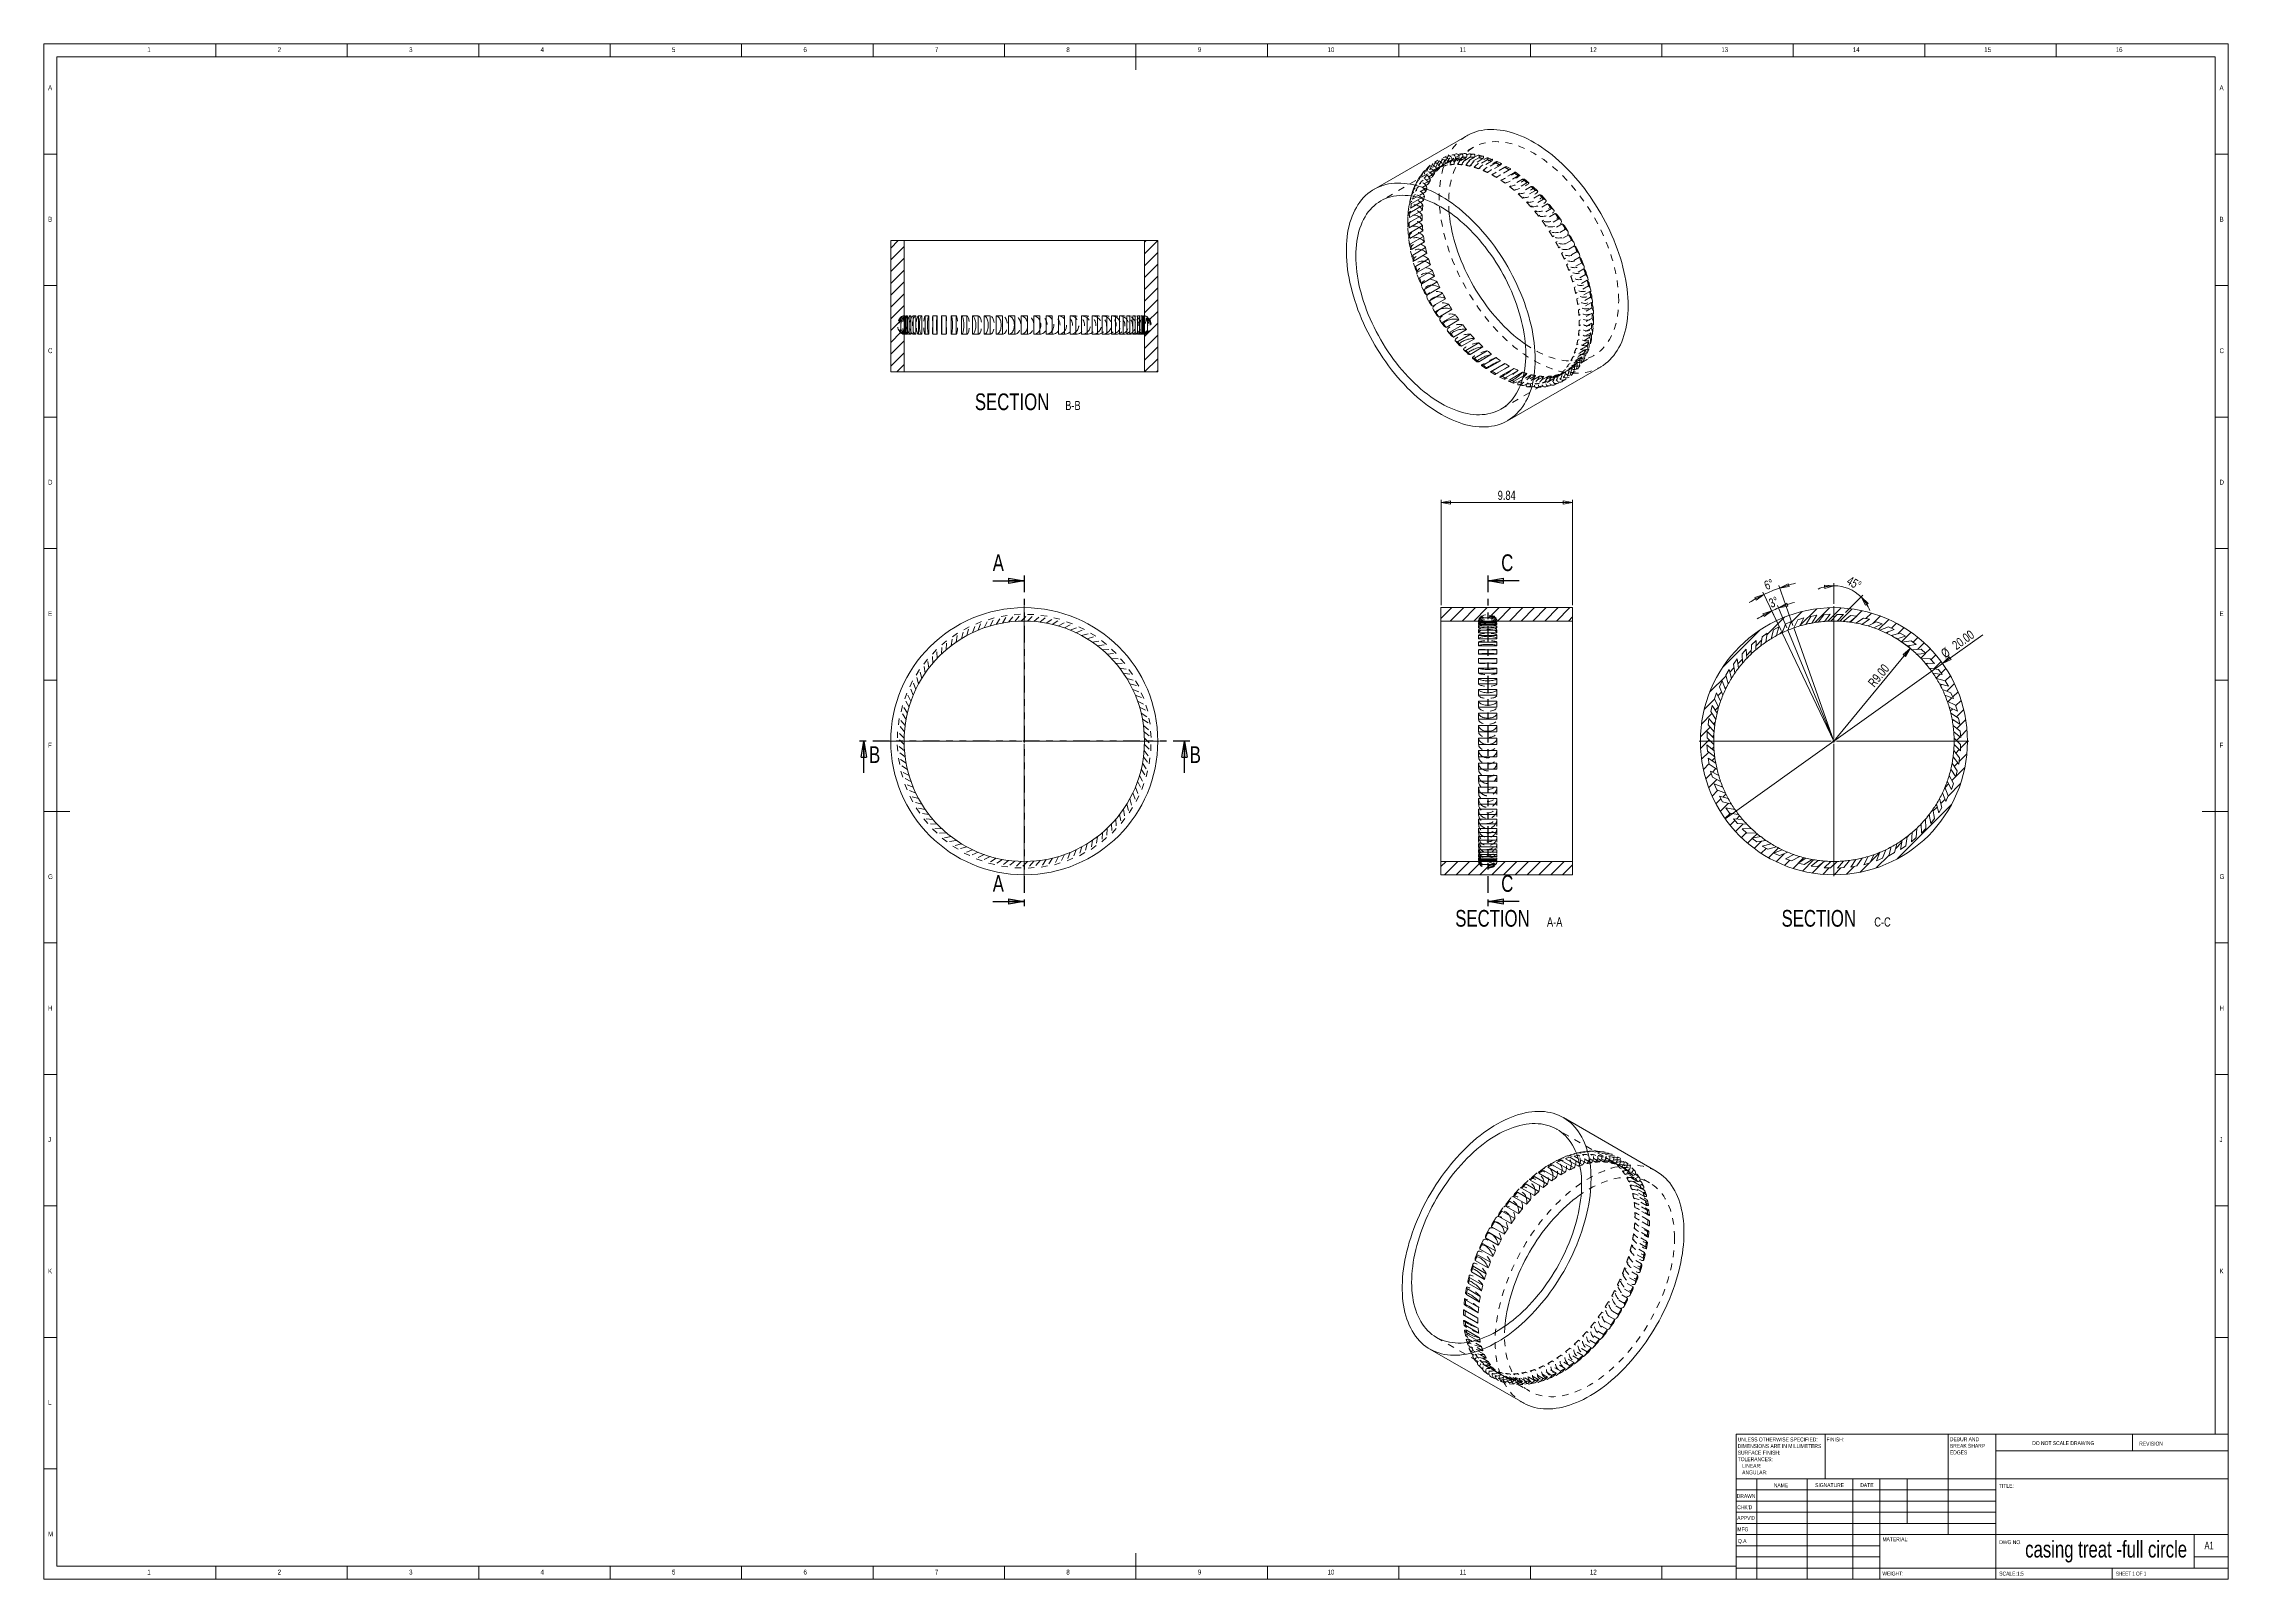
# Model space of a CAD drawing. Header units: inches. Extents: x 0.2 to 32.9, y 0.2 to 23.2.
import ezdxf

# ---------------------------------------------------------------- set-up
doc = ezdxf.new("R2010")
doc.units = ezdxf.units.IN
doc.header["$MEASUREMENT"] = 0
doc.linetypes.add('HIDDEN', pattern=[0.075, 0.05, -0.025])
doc.linetypes.add('PHANTOM', pattern=[0.5, 0.25, -0.05, 0.05, -0.05, 0.05, -0.05])
doc.styles.add('SLDTEXTSTYLE0', font='TXT', dxfattribs={"width": 0.75})
doc.styles.add('SLDTEXTSTYLE1', font='TXT', dxfattribs={"width": 0.6875})
doc.dimstyles.new('SLDDIMSTYLE0', dxfattribs={"dimtxt": 0.137795, "dimasz": 0.14, "dimexe": 0, "dimexo": 0.0625, "dimgap": 0.034449, "dimtad": 1, "dimlfac": 5, "dimrnd": 1e-09, "dimzin": 12, "dimdsep": 46, "dimtxsty": 'SLDTEXTSTYLE0', "dimblk1": 'CLOSED', "dimblk2": 'CLOSED', "dimsah": 1, "dimcen": 0.09, "dimadec": 0, "dimazin": 3, "dimtfac": 1, "dimtofl": 0, "dimtmove": 0, "dimatfit": 3, "dimldrblk": 'CLOSED', "dimfxl": 0, "dimfrac": 2, "dimtolj": 1, "dimtzin": 12, "dimarcsym": 0})
doc.dimstyles.new('SLDDIMSTYLE1', dxfattribs={"dimtxt": 0.137795, "dimasz": 0.14, "dimexe": 0, "dimexo": 0.0625, "dimgap": 0.034449, "dimtad": 1, "dimdec": 4, "dimlfac": 5, "dimzin": 12, "dimdsep": 46, "dimtxsty": 'SLDTEXTSTYLE0', "dimblk1": 'CLOSED', "dimblk2": 'CLOSED', "dimsah": 1, "dimcen": 0.09, "dimazin": 3, "dimtfac": 1, "dimtofl": 0, "dimtmove": 0, "dimatfit": 3, "dimldrblk": 'CLOSED', "dimfxl": 0, "dimfrac": 2, "dimtolj": 1, "dimtzin": 12, "dimarcsym": 0})
doc.dimstyles.new('SLDDIMSTYLE2', dxfattribs={"dimtxt": 0.137795, "dimasz": 0.14, "dimexe": 0, "dimexo": 0.0625, "dimgap": 0.034449, "dimtad": 1, "dimlfac": 5, "dimrnd": 1e-09, "dimzin": 4, "dimdsep": 46, "dimtxsty": 'SLDTEXTSTYLE0', "dimblk1": 'CLOSED', "dimblk2": 'CLOSED', "dimsah": 1, "dimcen": 0, "dimadec": 0, "dimazin": 1, "dimtfac": 1, "dimtofl": 0, "dimtmove": 0, "dimatfit": 3, "dimldrblk": 'CLOSED', "dimfxl": 0, "dimfrac": 2, "dimtolj": 1, "dimtzin": 12, "dimarcsym": 0})
doc.dimstyles.new('SLDDIMSTYLE3', dxfattribs={"dimtxt": 0.137795, "dimasz": 0.14, "dimexe": 0, "dimexo": 0.0625, "dimgap": 0.034449, "dimtad": 1, "dimlfac": 5, "dimrnd": 1e-09, "dimzin": 4, "dimdsep": 46, "dimtxsty": 'SLDTEXTSTYLE0', "dimblk1": 'NONE', "dimblk2": 'CLOSED', "dimsah": 1, "dimcen": 0, "dimadec": 0, "dimazin": 1, "dimtfac": 1, "dimtmove": 0, "dimatfit": 3, "dimldrblk": 'NONE', "dimfxl": 0, "dimfrac": 2, "dimtolj": 1, "dimtzin": 12, "dimarcsym": 0})

# ---------------------------------------------------------------- blocks, each defined once
blk = doc.blocks.new('SW_NOTE_0')
at = {"color": 0, "linetype": 'Continuous', "lineweight": 0, "attachment_point": 1, "style": 'SLDTEXTSTYLE0'}
for s, insert, char_height in [('DEBUR AND', (0, 0.076), 0.0591), ('BREAK SHARP', (0, -0.022), 0.05906), ('EDGES', (0, -0.121), 0.0591)]:
    blk.add_mtext(s, dxfattribs=dict(at, insert=insert, char_height=char_height))
blk = doc.blocks.new('SW_NOTE_1')
at = {"color": 0, "linetype": 'Continuous', "lineweight": 0, "attachment_point": 1, "style": 'SLDTEXTSTYLE0'}
for s, insert, char_height in [('UNLESS OTHERWISE SPECIFIED:', (0, 0.076), 0.05906), ('TOLERANCES:', (0, -0.219), 0.05906), ('SURFACE FINISH:', (0, -0.121), 0.05906), ('DIMENSIONS ARE IN MILLIMETERS', (0, -0.022), 0.05906), ('LINEAR:', (0.066, -0.318), 0.0591), ('ANGULAR:', (0.066, -0.416), 0.0591)]:
    blk.add_mtext(s, dxfattribs=dict(at, insert=insert, char_height=char_height))
blk = doc.blocks.new('SW_CENTERMARKSYMBOL_0')
at = {"color": 0, "linetype": 'Continuous', "lineweight": 0}
for p, q in [((0, 0.039), (0, 2.02)), ((-0.039, 0), (-2.02, 0)), ((0, 0), (-0.02, 0)), ((0, 0), (0, 0.02)), ((0, 0), (0, -0.02)), ((0, 0), (0.02, 0)), ((0.039, 0), (2.02, 0)), ((0, -0.039), (0, -2.02))]:
    blk.add_line(p, q, dxfattribs=at)
blk = doc.blocks.new('_CLOSED')
at = {"color": 0, "linetype": 'ByBlock', "lineweight": -2}
for p, q in [((-1, 0.166667), (0, 0)), ((-1, 0.166667), (-1, -0.166667)), ((0, 0), (-1, -0.166667)), ((0, 0), (-1, 0))]:
    blk.add_line(p, q, dxfattribs=at)
blk = doc.blocks.new('_D')
at = {"color": 7, "linetype": 'Continuous', "lineweight": 0}
for p, q in [((21.123, 14.784), (21.123, 16.358)), ((21.123, 16.319), (23.091, 16.319)), ((23.091, 14.784), (23.091, 16.358))]:
    blk.add_line(p, q, dxfattribs=at)
at = {"color": 7, "linetype": 'Continuous', "lineweight": 0, "xscale": 0.14, "yscale": 0.14, "rotation": 180.0000000000004}
blk.add_blockref('_CLOSED', (21.123, 16.319, 1.001), dxfattribs=at)
at = {"color": 7, "linetype": 'Continuous', "lineweight": 0, "xscale": 0.14, "yscale": 0.14}
blk.add_blockref('_CLOSED', (23.091, 16.319, 1.001), dxfattribs=at)
at = {"color": 7, "linetype": 'Continuous', "lineweight": 0, "insert": (21.972, 16.496), "char_height": 0.1378, "attachment_point": 1, "style": 'SLDTEXTSTYLE0'}
blk.add_mtext('9.84', dxfattribs=at)
blk = doc.blocks.new('SW_NOTE_2')
at = {"color": 0, "linetype": 'Continuous', "lineweight": 0, "attachment_point": 2, "style": 'SLDTEXTSTYLE0'}
for s, insert, char_height in [('SECTION', (0.684, 0.322), 0.25), ('A-A', (1.616, 0.211), 0.1378)]:
    blk.add_mtext(s, dxfattribs=dict(at, insert=insert, char_height=char_height))
blk = doc.blocks.new('SW_NOTE_3')
at = {"color": 0, "linetype": 'Continuous', "lineweight": 0, "attachment_point": 2, "style": 'SLDTEXTSTYLE0'}
for s, insert, char_height in [('SECTION', (0.684, 0.322), 0.25), ('B-B', (1.595, 0.211), 0.1378)]:
    blk.add_mtext(s, dxfattribs=dict(at, insert=insert, char_height=char_height))
blk = doc.blocks.new('_D_1')
at = {"color": 7, "linetype": 'Continuous', "lineweight": 0}
for p, q in [((26.392, 14.479), (26.18, 15.076)), ((26.215, 14.405), (25.941, 14.977))]:
    blk.add_line(p, q, dxfattribs=at)
for start, end in [(103.6417, 109.5203), (115.5203, 121.399), (109.5203, 115.5203)]:
    blk.add_arc((27.007, 12.745), 2.434, start, end, dxfattribs=at)
at = {"color": 7, "linetype": 'Continuous', "lineweight": 0, "xscale": 0.14, "yscale": 0.14}
for p, rotation in [((26.194, 15.039, 0.001), 197.8745286475769), ((25.958, 14.942, 0.001), 27.16616250977997)]:
    blk.add_blockref('_CLOSED', p, dxfattribs=dict(at, rotation=rotation))
at = {"color": 7, "linetype": 'Continuous', "lineweight": 0, "insert": (25.946, 15.133), "char_height": 0.1378, "attachment_point": 1, "rotation": 22.0211, "style": 'SLDTEXTSTYLE0'}
blk.add_mtext('6°', dxfattribs=at)
blk = doc.blocks.new('_D_2')
at = {"color": 7, "linetype": 'Continuous', "lineweight": 0}
for p, q in [((26.215, 14.405), (26.059, 14.731)), ((26.303, 14.444), (26.164, 14.778))]:
    blk.add_line(p, q, dxfattribs=at)
for start, end in [(112.519, 115.5203), (105.9016, 112.519), (115.5203, 122.1377)]:
    blk.add_arc((27.007, 12.745), 2.162, start, end, dxfattribs=at)
at = {"color": 7, "linetype": 'Continuous', "lineweight": 0, "xscale": 0.14, "yscale": 0.14}
for p, rotation in [((26.179, 14.742, 0.001), 200.6664011859098), ((26.076, 14.696, 0.001), 27.37292251656857)]:
    blk.add_blockref('_CLOSED', p, dxfattribs=dict(at, rotation=rotation))
at = {"color": 7, "linetype": 'Continuous', "lineweight": 0, "insert": (26.017, 14.866), "char_height": 0.1378, "attachment_point": 1, "rotation": 22.8718, "style": 'SLDTEXTSTYLE0'}
blk.add_mtext('3°', dxfattribs=at)
blk = doc.blocks.new('_D_3')
at = {"color": 7, "linetype": 'Continuous', "lineweight": 0}
blk.add_line((28.151, 14.135), (27.007, 12.745), dxfattribs=at)
blk.add_arc((27.007, 12.745), 1.8, 49.2945, 60.2674, dxfattribs=at)
at = {"color": 7, "linetype": 'Continuous', "lineweight": 0, "xscale": 0.14, "yscale": 0.14, "rotation": 50.54753470514147}
blk.add_blockref('_CLOSED', (28.151, 14.135, -0.349), dxfattribs=at)
at = {"color": 7, "linetype": 'Continuous', "lineweight": 0, "insert": (27.506, 13.63), "char_height": 0.1378, "attachment_point": 1, "rotation": 50.5475, "style": 'SLDTEXTSTYLE0'}
blk.add_mtext('R9.00', dxfattribs=at)
blk = doc.blocks.new('_D_4')
at = {"color": 7, "linetype": 'Continuous', "lineweight": 0}
for q in [(29.238, 14.338), (25.379, 11.583)]:
    blk.add_line((28.635, 13.907), q, dxfattribs=at)
at = {"color": 7, "linetype": 'Continuous', "lineweight": 0, "xscale": 0.14, "yscale": 0.14, "rotation": 215.5242111226099}
blk.add_blockref('_CLOSED', (28.635, 13.907, -0.349), dxfattribs=at)
at = {"color": 7, "linetype": 'Continuous', "lineweight": 0, "char_height": 0.1378, "attachment_point": 1, "rotation": 35.5242, "style": 'SLDTEXTSTYLE0'}
for s, insert in [('20.00', (28.761, 14.218)), ('%%c', (28.593, 14.095))]:
    blk.add_mtext(s, dxfattribs=dict(at, insert=insert))
blk = doc.blocks.new('_NONE')
blk = doc.blocks.new('_D_5')
at = {"color": 7, "linetype": 'Continuous', "lineweight": 0}
for p, q in [((27.007, 14.804), (27.007, 15.113)), ((27.179, 14.67), (27.442, 14.933))]:
    blk.add_line(p, q, dxfattribs=at)
for start, end in [(90, 114.4367), (45, 90), (20.5633, 45)]:
    blk.add_arc((27.007, 14.498), 0.576, start, end, dxfattribs=at)
at = {"color": 7, "linetype": 'Continuous', "lineweight": 0, "xscale": 0.14, "yscale": 0.14}
for p, rotation in [((27.007, 15.074, -0.349), 6.830434214780841), ((27.414, 14.905, -0.349), 128.1695657850831)]:
    blk.add_blockref('_CLOSED', p, dxfattribs=dict(at, rotation=rotation))
at = {"color": 7, "linetype": 'Continuous', "lineweight": 0, "insert": (27.251, 15.224), "char_height": 0.1378, "attachment_point": 1, "rotation": 330.9942, "style": 'SLDTEXTSTYLE0'}
blk.add_mtext('45°', dxfattribs=at)
blk = doc.blocks.new('SW_NOTE_4')
at = {"color": 0, "linetype": 'Continuous', "lineweight": 0, "attachment_point": 2, "style": 'SLDTEXTSTYLE0'}
for s, insert, char_height in [('SECTION', (0.684, 0.322), 0.25), ('C-C', (1.638, 0.211), 0.1378)]:
    blk.add_mtext(s, dxfattribs=dict(at, insert=insert, char_height=char_height))
blk = doc.blocks.new('SW_CENTERMARKSYMBOL_1')
at = {"color": 0, "linetype": 'Continuous', "lineweight": 0}
for p, q in [((0, 0.039), (0, 2.02)), ((-0.039, 0), (-2.02, 0)), ((0, 0), (-0.02, 0)), ((0, 0), (0, 0.02)), ((0, 0), (0, -0.02)), ((0, 0), (0.02, 0)), ((0.039, 0), (2.02, 0)), ((0, -0.039), (0, -2.02))]:
    blk.add_line(p, q, dxfattribs=at)

msp = doc.modelspace()

# ---------------------------------------------------------------- hatches: boundary and pattern name
at = {"linetype": 'Continuous', "lineweight": 0}
h = msp.add_hatch(dxfattribs=at)
h.set_pattern_fill('ANSI31', style=0)
edge = h.paths.add_edge_path(flags=0)
edge.add_line((13.082075, 20.243632), (12.882075, 20.243632))
edge.add_line((12.882075, 20.243632), (12.882075, 18.275632))
edge.add_line((12.882075, 18.275632), (13.082075, 18.275632))
edge.add_line((13.082075, 18.275632), (13.082075, 18.838832))
edge.add_spline(control_points=[(13.082075, 18.838832), (13.074114, 18.838832), (13.066052, 18.840277), (13.058547, 18.842934), (13.050052, 18.845942), (13.042032, 18.850559), (13.034951, 18.856134)], knot_values=[0.000308694, 0.000308694, 0.000308694, 0.000308694, 0.003341247, 0.003341247, 0.003341247, 0.006765353, 0.006765353, 0.006765353, 0.006765353], weights=[1, 1, 1, 1, 1, 1, 1], degree=3, periodic=0)
edge.add_line((13.034951, 18.856134), (13.034951, 19.095531))
edge.add_spline(control_points=[(13.034951, 19.095531), (13.036306, 19.096598), (13.037691, 19.097628), (13.039104, 19.098617), (13.045679, 19.103219), (13.052975, 19.106975), (13.060616, 19.109429), (13.067512, 19.111644), (13.074833, 19.112832), (13.082075, 19.112832)], knot_values=[0, 0, 0, 0, 0.000657079, 0.000657079, 0.000657079, 0.003746039, 0.003746039, 0.003746039, 0.006540533, 0.006540533, 0.006540533, 0.006540533], weights=[1, 1, 1, 1, 1, 1, 1, 1, 1, 1], degree=3, periodic=0)
edge.add_line((13.082075, 19.112832), (13.082075, 20.243632))
h = msp.add_hatch(dxfattribs=at)
h.set_pattern_fill('ANSI31', style=0)
edge = h.paths.add_edge_path(flags=0)
edge.add_line((16.882075, 20.243632), (16.682075, 20.243632))
edge.add_line((16.682075, 20.243632), (16.682075, 19.112832))
edge.add_spline(control_points=[(16.682075, 19.112832), (16.690035, 19.112832), (16.698098, 19.111388), (16.705602, 19.108731), (16.714098, 19.105723), (16.722117, 19.101106), (16.729198, 19.095531)], knot_values=[0.000308694, 0.000308694, 0.000308694, 0.000308694, 0.003341247, 0.003341247, 0.003341247, 0.006765353, 0.006765353, 0.006765353, 0.006765353], weights=[1, 1, 1, 1, 1, 1, 1], degree=3, periodic=0)
edge.add_line((16.729198, 19.095531), (16.729198, 18.856134))
edge.add_spline(control_points=[(16.729198, 18.856134), (16.727843, 18.855067), (16.726459, 18.854037), (16.725046, 18.853048), (16.718471, 18.848446), (16.711174, 18.84469), (16.703533, 18.842236), (16.696638, 18.840021), (16.689317, 18.838832), (16.682075, 18.838832)], knot_values=[0, 0, 0, 0, 0.000657079, 0.000657079, 0.000657079, 0.003746039, 0.003746039, 0.003746039, 0.006540533, 0.006540533, 0.006540533, 0.006540533], weights=[1, 1, 1, 1, 1, 1, 1, 1, 1, 1], degree=3, periodic=0)
edge.add_line((16.682075, 18.838832), (16.682075, 18.275632))
edge.add_line((16.682075, 18.275632), (16.882075, 18.275632))
edge.add_line((16.882075, 18.275632), (16.882075, 20.243632))
h = msp.add_hatch(dxfattribs=at)
h.set_pattern_fill('ANSI31', style=0)
edge = h.paths.add_edge_path(flags=0)
edge.add_line((21.95978, 14.544903), (23.09058, 14.544903))
edge.add_line((23.09058, 14.544903), (23.09058, 14.744903))
edge.add_line((23.09058, 14.744903), (21.12258, 14.744903))
edge.add_line((21.12258, 14.744903), (21.12258, 14.544903))
edge.add_line((21.12258, 14.544903), (21.68578, 14.544903))
edge.add_spline(control_points=[(21.68578, 14.544903), (21.68578, 14.552145), (21.686969, 14.559466), (21.689184, 14.566361), (21.691638, 14.574002), (21.695394, 14.581299), (21.699996, 14.587874), (21.700985, 14.589287), (21.702015, 14.590672), (21.703082, 14.592027)], knot_values=[0.000309485, 0.000309485, 0.000309485, 0.000309485, 0.003068307, 0.003068307, 0.003068307, 0.006117835, 0.006117835, 0.006117835, 0.006766526, 0.006766526, 0.006766526, 0.006766526], weights=[1, 1, 1, 1, 1, 1, 1, 1, 1, 1], degree=3, periodic=0)
edge.add_line((21.703082, 14.592027), (21.942479, 14.592027))
edge.add_spline(control_points=[(21.942479, 14.592027), (21.948054, 14.584946), (21.952671, 14.576926), (21.955679, 14.56843), (21.958336, 14.560926), (21.95978, 14.552864), (21.95978, 14.544903)], knot_values=[0, 0, 0, 0, 0.003433779, 0.003433779, 0.003433779, 0.006474897, 0.006474897, 0.006474897, 0.006474897], weights=[1, 1, 1, 1, 1, 1, 1], degree=3, periodic=0)
h = msp.add_hatch(dxfattribs=at)
h.set_pattern_fill('ANSI31', style=0)
edge = h.paths.add_edge_path(flags=0)
edge.add_arc((27.006983, 12.744903), 2, 0, 360)
edge = h.paths.add_edge_path(flags=0)
edge.add_line((28.888265, 12.497148), (28.878414, 12.403417))
edge.add_line((28.878414, 12.403417), (28.791662, 12.510547))
edge.add_arc((27.006983, 12.744903), 1.8, 349.5203456, 352.5189781, ccw=False)
edge.add_line((28.776958, 12.417507), (28.852062, 12.301858))
edge.add_line((28.852062, 12.301858), (28.832467, 12.20967))
edge.add_line((28.832467, 12.20967), (28.757388, 12.325281))
edge.add_arc((27.006983, 12.744903), 1.8, 343.5203456, 346.5189781, ccw=False)
edge.add_line((28.73304, 12.234288), (28.795644, 12.111422))
edge.add_line((28.795644, 12.111422), (28.766519, 12.021787))
edge.add_line((28.766519, 12.021787), (28.703937, 12.144613))
edge.add_arc((27.006983, 12.744903), 1.8, 337.5203456, 340.5189781, ccw=False)
edge.add_line((28.670211, 12.056663), (28.719628, 11.927926))
edge.add_line((28.719628, 11.927926), (28.681294, 11.841827))
edge.add_line((28.681294, 11.841827), (28.631893, 11.970521))
edge.add_arc((27.006983, 12.744903), 1.8, 331.5203456, 334.5189781, ccw=False)
edge.add_line((28.589159, 11.886579), (28.624849, 11.753381))
edge.add_line((28.624849, 11.753381), (28.577725, 11.671761))
edge.add_line((28.577725, 11.671761), (28.542047, 11.804914))
edge.add_arc((27.006983, 12.744903), 1.8, 325.5203456, 328.5189781, ccw=False)
edge.add_line((28.490772, 11.725898), (28.512344, 11.5897))
edge.add_line((28.512344, 11.5897), (28.456946, 11.513452))
edge.add_line((28.456946, 11.513452), (28.435382, 11.649605))
edge.add_arc((27.006983, 12.744903), 1.8, 319.5203456, 322.5189781, ccw=False)
edge.add_line((28.376129, 11.576382), (28.383346, 11.438675))
edge.add_line((28.383346, 11.438675), (28.320282, 11.368636))
edge.add_line((28.320282, 11.368636), (28.313067, 11.506297))
edge.add_arc((27.006983, 12.744903), 1.8, 313.5203456, 316.5189781, ccw=False)
edge.add_line((28.246485, 11.439669), (28.239268, 11.301962))
edge.add_line((28.239268, 11.301962), (28.169228, 11.238898))
edge.add_line((28.169228, 11.238898), (28.176443, 11.376559))
edge.add_arc((27.006983, 12.744903), 1.8, 307.5203456, 310.5189781, ccw=False)
edge.add_line((28.103261, 11.317256), (28.081689, 11.181058))
edge.add_line((28.081689, 11.181058), (28.005441, 11.12566))
edge.add_line((28.005441, 11.12566), (28.027006, 11.261813))
edge.add_arc((27.006983, 12.744903), 1.8, 301.5203456, 304.5189781, ccw=False)
edge.add_line((27.948025, 11.210485), (27.912335, 11.077287))
edge.add_line((27.912335, 11.077287), (27.830714, 11.030163))
edge.add_line((27.830714, 11.030163), (27.866393, 11.163317))
edge.add_arc((27.006983, 12.744903), 1.8, 295.5203456, 298.5189781, ccw=False)
edge.add_line((27.78248, 11.120525), (27.733062, 10.991787))
edge.add_line((27.733062, 10.991787), (27.646963, 10.953453))
edge.add_line((27.646963, 10.953453), (27.696364, 11.082148))
edge.add_arc((27.006983, 12.744903), 1.8, 289.5203456, 292.5189781, ccw=False)
edge.add_line((27.608438, 11.048362), (27.545834, 10.925495))
edge.add_line((27.545834, 10.925495), (27.4562, 10.896371))
edge.add_line((27.4562, 10.896371), (27.518782, 11.019197))
edge.add_arc((27.006983, 12.744903), 1.8, 283.5203456, 286.5189781, ccw=False)
edge.add_line((27.427806, 10.994786), (27.352703, 10.879137))
edge.add_line((27.352703, 10.879137), (27.260514, 10.859542))
edge.add_line((27.260514, 10.859542), (27.335593, 10.975153))
edge.add_arc((27.006983, 12.744903), 1.8, 277.5203456, 280.5189781, ccw=False)
edge.add_line((27.242564, 10.960386), (27.155783, 10.85322))
edge.add_line((27.155783, 10.85322), (27.062052, 10.843369))
edge.add_line((27.062052, 10.843369), (27.148804, 10.950498))
edge.add_arc((27.006983, 12.744903), 1.8, 271.5203456, 274.5189781, ccw=False)
edge.add_line((27.05474, 10.945536), (26.957233, 10.848029))
edge.add_line((26.957233, 10.848029), (26.862986, 10.848029))
edge.add_line((26.862986, 10.848029), (26.960461, 10.945504))
edge.add_arc((27.006983, 12.744903), 1.8, 265.5203456, 268.5189781, ccw=False)
edge.add_line((26.866394, 10.950402), (26.759228, 10.863621))
edge.add_line((26.759228, 10.863621), (26.665497, 10.873472))
edge.add_line((26.665497, 10.873472), (26.772627, 10.960224))
edge.add_arc((27.006983, 12.744903), 1.8, 259.5203456, 262.5189781, ccw=False)
edge.add_line((26.679588, 10.974928), (26.563938, 10.899824))
edge.add_line((26.563938, 10.899824), (26.47175, 10.919419))
edge.add_line((26.47175, 10.919419), (26.587361, 10.994498))
edge.add_arc((27.006983, 12.744903), 1.8, 253.5203456, 256.5189781, ccw=False)
edge.add_line((26.496368, 11.018846), (26.373502, 10.956242))
edge.add_line((26.373502, 10.956242), (26.283867, 10.985366))
edge.add_line((26.283867, 10.985366), (26.406693, 11.047949))
edge.add_arc((27.006983, 12.744903), 1.8, 247.5203456, 250.5189781, ccw=False)
edge.add_line((26.318743, 11.081675), (26.190006, 11.032258))
edge.add_line((26.190006, 11.032258), (26.103907, 11.070592))
edge.add_line((26.103907, 11.070592), (26.232601, 11.119993))
edge.add_arc((27.006983, 12.744903), 1.8, 241.5203456, 244.5189781, ccw=False)
edge.add_line((26.148659, 11.162727), (26.015462, 11.127037))
edge.add_line((26.015462, 11.127037), (25.933841, 11.174161))
edge.add_line((25.933841, 11.174161), (26.066994, 11.209839))
edge.add_arc((27.006983, 12.744903), 1.8, 235.5203456, 238.5189781, ccw=False)
edge.add_line((25.987979, 11.261114), (25.85178, 11.239542))
edge.add_line((25.85178, 11.239542), (25.775532, 11.294939))
edge.add_line((25.775532, 11.294939), (25.911686, 11.316504))
edge.add_arc((27.006983, 12.744903), 1.8, 229.5203456, 232.5189781, ccw=False)
edge.add_line((25.838463, 11.375757), (25.700756, 11.36854))
edge.add_line((25.700756, 11.36854), (25.630716, 11.431604))
edge.add_line((25.630716, 11.431604), (25.768377, 11.438819))
edge.add_arc((27.006983, 12.744903), 1.8, 223.5203456, 226.5189781, ccw=False)
edge.add_line((25.701749, 11.505401), (25.564042, 11.512618))
edge.add_line((25.564042, 11.512618), (25.500978, 11.582658))
edge.add_line((25.500978, 11.582658), (25.63864, 11.575443))
edge.add_arc((27.006983, 12.744903), 1.8, 217.5203456, 220.5189781, ccw=False)
edge.add_line((25.579336, 11.648625), (25.443138, 11.670197))
edge.add_line((25.443138, 11.670197), (25.38774, 11.746445))
edge.add_line((25.38774, 11.746445), (25.523894, 11.72488))
edge.add_arc((27.006983, 12.744903), 1.8, 211.5203456, 214.5189781, ccw=False)
edge.add_line((25.472565, 11.80386), (25.339367, 11.839551))
edge.add_line((25.339367, 11.839551), (25.292244, 11.921171))
edge.add_line((25.292244, 11.921171), (25.425397, 11.885493))
edge.add_arc((27.006983, 12.744903), 1.8, 205.5203456, 208.5189781, ccw=False)
edge.add_line((25.382605, 11.969406), (25.253868, 12.018824))
edge.add_line((25.253868, 12.018824), (25.215534, 12.104923))
edge.add_line((25.215534, 12.104923), (25.344228, 12.055522))
edge.add_arc((27.006983, 12.744903), 1.8, 199.5203456, 202.5189781, ccw=False)
edge.add_line((25.310442, 12.143448), (25.187575, 12.206052))
edge.add_line((25.187575, 12.206052), (25.158451, 12.295686))
edge.add_line((25.158451, 12.295686), (25.281277, 12.233104))
edge.add_arc((27.006983, 12.744903), 1.8, 193.5203456, 196.5189781, ccw=False)
edge.add_line((25.256867, 12.32408), (25.141217, 12.399183))
edge.add_line((25.141217, 12.399183), (25.121622, 12.491371))
edge.add_line((25.121622, 12.491371), (25.237233, 12.416293))
edge.add_arc((27.006983, 12.744903), 1.8, 187.5203456, 190.5189781, ccw=False)
edge.add_line((25.222466, 12.509322), (25.1153, 12.596103))
edge.add_line((25.1153, 12.596103), (25.105449, 12.689834))
edge.add_line((25.105449, 12.689834), (25.212579, 12.603082))
edge.add_arc((27.006983, 12.744903), 1.8, 181.5203456, 184.5189781, ccw=False)
edge.add_line((25.207617, 12.697145), (25.110109, 12.794653))
edge.add_line((25.110109, 12.794653), (25.110109, 12.8889))
edge.add_line((25.110109, 12.8889), (25.207584, 12.791425))
edge.add_arc((27.006983, 12.744903), 1.8, 175.5203456, 178.5189781, ccw=False)
edge.add_line((25.212482, 12.885492), (25.125701, 12.992657))
edge.add_line((25.125701, 12.992657), (25.135553, 13.086389))
edge.add_line((25.135553, 13.086389), (25.222305, 12.979259))
edge.add_arc((27.006983, 12.744903), 1.8, 169.5203456, 172.5189781, ccw=False)
edge.add_line((25.237008, 13.072298), (25.161904, 13.187948))
edge.add_line((25.161904, 13.187948), (25.181499, 13.280136))
edge.add_line((25.181499, 13.280136), (25.256578, 13.164525))
edge.add_arc((27.006983, 12.744903), 1.8, 163.5203456, 166.5189781, ccw=False)
edge.add_line((25.280926, 13.255518), (25.218323, 13.378384))
edge.add_line((25.218323, 13.378384), (25.247447, 13.468019))
edge.add_line((25.247447, 13.468019), (25.310029, 13.345193))
edge.add_arc((27.006983, 12.744903), 1.8, 157.5203456, 160.5189781, ccw=False)
edge.add_line((25.343755, 13.433142), (25.294338, 13.56188))
edge.add_line((25.294338, 13.56188), (25.332672, 13.647979))
edge.add_line((25.332672, 13.647979), (25.382073, 13.519285))
edge.add_arc((27.006983, 12.744903), 1.8, 151.5203456, 154.5189781, ccw=False)
edge.add_line((25.424807, 13.603227), (25.389117, 13.736424))
edge.add_line((25.389117, 13.736424), (25.436241, 13.818045))
edge.add_line((25.436241, 13.818045), (25.471919, 13.684892))
edge.add_arc((27.006983, 12.744903), 1.8, 145.5203456, 148.5189781, ccw=False)
edge.add_line((25.523194, 13.763907), (25.501622, 13.900106))
edge.add_line((25.501622, 13.900106), (25.55702, 13.976354))
edge.add_line((25.55702, 13.976354), (25.578584, 13.8402))
edge.add_arc((27.006983, 12.744903), 1.8, 139.5203456, 142.5189781, ccw=False)
edge.add_line((25.637837, 13.913423), (25.63062, 14.05113))
edge.add_line((25.63062, 14.05113), (25.693684, 14.12117))
edge.add_line((25.693684, 14.12117), (25.700899, 13.983508))
edge.add_arc((27.006983, 12.744903), 1.8, 133.5203456, 136.5189781, ccw=False)
edge.add_line((25.767481, 14.050137), (25.774698, 14.187844))
edge.add_line((25.774698, 14.187844), (25.844738, 14.250908))
edge.add_line((25.844738, 14.250908), (25.837523, 14.113246))
edge.add_arc((27.006983, 12.744903), 1.8, 127.5203456, 130.5189781, ccw=False)
edge.add_line((25.910705, 14.17255), (25.932277, 14.308748))
edge.add_line((25.932277, 14.308748), (26.008525, 14.364145))
edge.add_line((26.008525, 14.364145), (25.986961, 14.227992))
edge.add_arc((27.006983, 12.744903), 1.8, 121.5203456, 124.5189781, ccw=False)
edge.add_line((26.065941, 14.279321), (26.101631, 14.412518))
edge.add_line((26.101631, 14.412518), (26.183252, 14.459642))
edge.add_line((26.183252, 14.459642), (26.147573, 14.326489))
edge.add_arc((27.006983, 12.744903), 1.8, 115.5203456, 118.5189781, ccw=False)
edge.add_line((26.231486, 14.369281), (26.280904, 14.498018))
edge.add_line((26.280904, 14.498018), (26.367003, 14.536352))
edge.add_line((26.367003, 14.536352), (26.317602, 14.407658))
edge.add_arc((27.006983, 12.744903), 1.8, 109.5203456, 112.5189781, ccw=False)
edge.add_line((26.405528, 14.441444), (26.468132, 14.56431))
edge.add_line((26.468132, 14.56431), (26.557767, 14.593434))
edge.add_line((26.557767, 14.593434), (26.495184, 14.470609))
edge.add_arc((27.006983, 12.744903), 1.8, 103.5203456, 106.5189781, ccw=False)
edge.add_line((26.58616, 14.495019), (26.661264, 14.610669))
edge.add_line((26.661264, 14.610669), (26.753452, 14.630264))
edge.add_line((26.753452, 14.630264), (26.678373, 14.514653))
edge.add_arc((27.006983, 12.744903), 1.8, 97.5203456, 100.5189781, ccw=False)
edge.add_line((26.771402, 14.52942), (26.858183, 14.636585))
edge.add_line((26.858183, 14.636585), (26.951914, 14.646437))
edge.add_line((26.951914, 14.646437), (26.865162, 14.539307))
edge.add_arc((27.006983, 12.744903), 1.8, 91.5203456, 94.5189781, ccw=False)
edge.add_line((26.959226, 14.544269), (27.056733, 14.641776))
edge.add_line((27.056733, 14.641776), (27.15098, 14.641776))
edge.add_line((27.15098, 14.641776), (27.053506, 14.544302))
edge.add_arc((27.006983, 12.744903), 1.8, 85.5203456, 88.5189781, ccw=False)
edge.add_line((27.147572, 14.539404), (27.254738, 14.626185))
edge.add_line((27.254738, 14.626185), (27.348469, 14.616333))
edge.add_line((27.348469, 14.616333), (27.241339, 14.529581))
edge.add_arc((27.006983, 12.744903), 1.8, 79.5203456, 82.5189781, ccw=False)
edge.add_line((27.334378, 14.514878), (27.450028, 14.589982))
edge.add_line((27.450028, 14.589982), (27.542216, 14.570386))
edge.add_line((27.542216, 14.570386), (27.426605, 14.495308))
edge.add_arc((27.006983, 12.744903), 1.8, 73.5203456, 76.5189781, ccw=False)
edge.add_line((27.517598, 14.47096), (27.640464, 14.533563))
edge.add_line((27.640464, 14.533563), (27.730099, 14.504439))
edge.add_line((27.730099, 14.504439), (27.607273, 14.441856))
edge.add_arc((27.006983, 12.744903), 1.8, 67.5203456, 70.5189781, ccw=False)
edge.add_line((27.695223, 14.40813), (27.82396, 14.457548))
edge.add_line((27.82396, 14.457548), (27.910059, 14.419214))
edge.add_line((27.910059, 14.419214), (27.781365, 14.369813))
edge.add_arc((27.006983, 12.744903), 1.8, 61.5203456, 64.5189781, ccw=False)
edge.add_line((27.865307, 14.327079), (27.998504, 14.362769))
edge.add_line((27.998504, 14.362769), (28.080125, 14.315645))
edge.add_line((28.080125, 14.315645), (27.946972, 14.279967))
edge.add_arc((27.006983, 12.744903), 1.8, 55.5203456, 58.5189781, ccw=False)
edge.add_line((28.025987, 14.228692), (28.162186, 14.250264))
edge.add_line((28.162186, 14.250264), (28.238434, 14.194866))
edge.add_line((28.238434, 14.194866), (28.102281, 14.173302))
edge.add_arc((27.006983, 12.744903), 1.8, 49.5203456, 52.5189781, ccw=False)
edge.add_line((28.175503, 14.114049), (28.313211, 14.121265))
edge.add_line((28.313211, 14.121265), (28.38325, 14.058202))
edge.add_line((28.38325, 14.058202), (28.245589, 14.050987))
edge.add_arc((27.006983, 12.744903), 1.8, 43.5203456, 46.5189781, ccw=False)
edge.add_line((28.312217, 13.984405), (28.449924, 13.977188))
edge.add_line((28.449924, 13.977188), (28.512988, 13.907148))
edge.add_line((28.512988, 13.907148), (28.375326, 13.914363))
edge.add_arc((27.006983, 12.744903), 1.8, 37.5203456, 40.5189781, ccw=False)
edge.add_line((28.43463, 13.84118), (28.570828, 13.819609))
edge.add_line((28.570828, 13.819609), (28.626226, 13.743361))
edge.add_line((28.626226, 13.743361), (28.490072, 13.764925))
edge.add_arc((27.006983, 12.744903), 1.8, 31.5203456, 34.5189781, ccw=False)
edge.add_line((28.541401, 13.685945), (28.674599, 13.650255))
edge.add_line((28.674599, 13.650255), (28.721722, 13.568634))
edge.add_line((28.721722, 13.568634), (28.588569, 13.604312))
edge.add_arc((27.006983, 12.744903), 1.8, 25.5203456, 28.5189781, ccw=False)
edge.add_line((28.631361, 13.5204), (28.760098, 13.470982))
edge.add_line((28.760098, 13.470982), (28.798432, 13.384883))
edge.add_line((28.798432, 13.384883), (28.669738, 13.434284))
edge.add_arc((27.006983, 12.744903), 1.8, 19.5203456, 22.5189781, ccw=False)
edge.add_line((28.703524, 13.346358), (28.826391, 13.283754))
edge.add_line((28.826391, 13.283754), (28.855515, 13.194119))
edge.add_line((28.855515, 13.194119), (28.732689, 13.256702))
edge.add_arc((27.006983, 12.744903), 1.8, 13.5203456, 16.5189781, ccw=False)
edge.add_line((28.7571, 13.165726), (28.872749, 13.090622))
edge.add_line((28.872749, 13.090622), (28.892344, 12.998434))
edge.add_line((28.892344, 12.998434), (28.776733, 13.073513))
edge.add_arc((27.006983, 12.744903), 1.8, 7.5203456, 10.5189781, ccw=False)
edge.add_line((28.7915, 12.980484), (28.898666, 12.893703))
edge.add_line((28.898666, 12.893703), (28.908517, 12.799971))
edge.add_line((28.908517, 12.799971), (28.801387, 12.886724))
edge.add_arc((27.006983, 12.744903), 1.8, 1.5203456, 4.5189781, ccw=False)
edge.add_line((28.806349, 12.79266), (28.903857, 12.695153))
edge.add_line((28.903857, 12.695153), (28.903857, 12.600905))
edge.add_line((28.903857, 12.600905), (28.806382, 12.69838))
edge.add_arc((27.006983, 12.744903), 1.8, 355.5203456, 358.5189781, ccw=False)
edge.add_line((28.801484, 12.604314), (28.888265, 12.497148))
h = msp.add_hatch(dxfattribs=at)
h.set_pattern_fill('ANSI31', style=0)
edge = h.paths.add_edge_path(flags=0)
edge.add_line((21.12258, 10.744903), (23.09058, 10.744903))
edge.add_line((23.09058, 10.744903), (23.09058, 10.944903))
edge.add_line((23.09058, 10.944903), (21.95978, 10.944903))
edge.add_spline(control_points=[(21.95978, 10.944903), (21.95978, 10.937661), (21.958592, 10.93034), (21.956377, 10.923445), (21.953922, 10.915803), (21.950167, 10.908507), (21.945565, 10.901932), (21.944576, 10.900519), (21.943546, 10.899134), (21.942479, 10.897779)], knot_values=[0.000309485, 0.000309485, 0.000309485, 0.000309485, 0.003068307, 0.003068307, 0.003068307, 0.006117835, 0.006117835, 0.006117835, 0.006766526, 0.006766526, 0.006766526, 0.006766526], weights=[1, 1, 1, 1, 1, 1, 1, 1, 1, 1], degree=3, periodic=0)
edge.add_line((21.942479, 10.897779), (21.703082, 10.897779))
edge.add_spline(control_points=[(21.703082, 10.897779), (21.697507, 10.90486), (21.69289, 10.91288), (21.689882, 10.921376), (21.687225, 10.92888), (21.68578, 10.936942), (21.68578, 10.944903)], knot_values=[0, 0, 0, 0, 0.003433779, 0.003433779, 0.003433779, 0.006474897, 0.006474897, 0.006474897, 0.006474897], weights=[1, 1, 1, 1, 1, 1, 1], degree=3, periodic=0)
edge.add_line((21.68578, 10.944903), (21.12258, 10.944903))
edge.add_line((21.12258, 10.944903), (21.12258, 10.744903))

# ---------------------------------------------------------------- linework, layer by layer
at = {"color": 7, "linetype": 'Continuous', "lineweight": 0}
for p, q in [((32.913386, 23.188976), (0.19685, 23.188976)), ((0.19685, 23.188976), (0.19685, 0.19685)), ((32.716535, 22.992126), (0.393701, 22.992126)), ((0.393701, 22.992126), (0.393701, 0.393701)), ((2.775591, 22.992126), (2.775591, 23.188976)), ((4.744094, 23.188976), (4.744094, 22.992126)), ((6.712598, 22.992126), (6.712598, 23.188976)), ((8.681102, 23.188976), (8.681102, 22.992126)), ((10.649606, 22.992126), (10.649606, 23.188976)), ((12.61811, 23.188976), (12.61811, 22.992126)), ((14.586614, 22.992126), (14.586614, 23.188976)), ((16.555118, 23.188976), (16.555118, 22.795276)), ((18.523622, 22.992126), (18.523622, 23.188976)), ((20.492126, 23.188976), (20.492126, 22.992126)), ((22.46063, 22.992126), (22.46063, 23.188976)), ((24.429134, 23.188976), (24.429134, 22.992126)), ((26.397638, 22.992126), (26.397638, 23.188976)), ((28.366142, 23.188976), (28.366142, 22.992126)), ((30.334646, 22.992126), (30.334646, 23.188976)), ((32.716535, 2.372047), (32.716535, 22.992126)), ((32.913386, 0.19685), (32.913386, 23.188976)), ((0.393701, 21.535433), (0.19685, 21.535433)), ((32.913386, 21.535433), (32.716535, 21.535433)), ((0.19685, 19.566929), (0.393701, 19.566929)), ((32.716535, 19.566929), (32.913386, 19.566929)), ((0.393701, 17.598425), (0.19685, 17.598425)), ((32.913386, 17.598425), (32.716535, 17.598425)), ((0.19685, 15.629921), (0.393701, 15.629921)), ((32.716535, 15.629921), (32.913386, 15.629921)), ((26.317602, 14.407658), (27.006983, 12.744903)), ((26.405528, 14.441444), (27.006983, 12.744903)), ((26.231486, 14.369281), (27.006983, 12.744903)), ((0.393701, 13.661417), (0.19685, 13.661417)), ((32.913386, 13.661417), (32.716535, 13.661417)), ((0.19685, 11.692913), (0.590551, 11.692913)), ((32.913386, 11.692913), (32.519685, 11.692913)), ((0.393701, 9.724409), (0.19685, 9.724409)), ((32.913386, 9.724409), (32.716535, 9.724409)), ((0.19685, 7.755906), (0.393701, 7.755906)), ((32.716535, 7.755906), (32.913386, 7.755906)), ((0.393701, 5.787402), (0.19685, 5.787402)), ((32.913386, 5.787402), (32.716535, 5.787402)), ((0.19685, 3.818898), (0.393701, 3.818898)), ((32.716535, 3.818898), (32.913386, 3.818898)), ((25.543307, 2.372047), (32.913386, 2.372047)), ((25.543307, 2.372047), (25.543307, 0.19685)), ((26.874016, 1.702756), (26.874016, 2.372047)), ((28.716535, 2.372047), (28.716535, 0.866142)), ((29.433071, 2.372047), (29.433071, 0.19685)), ((31.480315, 2.121063), (31.480315, 2.372047)), ((32.913386, 2.121063), (29.433071, 2.121063)), ((0.393701, 1.850394), (0.19685, 1.850394)), ((32.913386, 1.702756), (25.543307, 1.702756)), ((25.850394, 1.702756), (25.850394, 0.19685)), ((26.605943, 1.702756), (26.605943, 0.19685)), ((27.291296, 1.702756), (27.291296, 0.19685)), ((27.692913, 0.19685), (27.692913, 1.702756)), ((28.102362, 1.033465), (28.102362, 1.702756)), ((29.433071, 1.535433), (25.543307, 1.535433)), ((29.433071, 1.36811), (25.543307, 1.36811)), ((29.433071, 1.200787), (25.543307, 1.200787)), ((29.433071, 1.033465), (25.543307, 1.033465)), ((27.692913, 0.866142), (25.543307, 0.866142)), ((27.692913, 0.698816), (25.543307, 0.698816)), ((27.692913, 0.866142), (32.913386, 0.866142)), ((32.401575, 0.364173), (32.401575, 0.866142)), ((0.393701, 0.393701), (25.543307, 0.393701)), ((2.775591, 0.19685), (2.775591, 0.393701)), ((4.744094, 0.393701), (4.744094, 0.19685)), ((6.712598, 0.19685), (6.712598, 0.393701)), ((8.681102, 0.393701), (8.681102, 0.19685)), ((10.649606, 0.19685), (10.649606, 0.393701)), ((12.61811, 0.393701), (12.61811, 0.19685)), ((14.586614, 0.19685), (14.586614, 0.393701)), ((16.555118, 0.19685), (16.555118, 0.590551)), ((18.523622, 0.19685), (18.523622, 0.393701)), ((20.492126, 0.393701), (20.492126, 0.19685)), ((22.46063, 0.19685), (22.46063, 0.393701)), ((24.429134, 0.393701), (24.429134, 0.19685)), ((27.692913, 0.531496), (25.543307, 0.531496)), ((25.543307, 0.364173), (32.913386, 0.364173)), ((31.173228, 0.19685), (31.173228, 0.364173)), ((32.913386, 0.531496), (32.401575, 0.531496)), ((0.19685, 0.19685), (32.913386, 0.19685))]:
    msp.add_line(p, q, dxfattribs=at)
at = {"color": 7, "linetype": 'Continuous', "lineweight": 15}
for p, q in [((21.51094, 21.811664), (20.119353, 21.008318)), ((20.840247, 20.622174), (20.646503, 20.510328)), ((20.84371, 20.696984), (20.649967, 20.585138)), ((20.850656, 20.769539), (20.656912, 20.657693)), ((20.861052, 20.839507), (20.667309, 20.727662)), ((20.822756, 20.876729), (20.681147, 20.79498)), ((20.698364, 20.85934), (20.712952, 20.902825)), ((20.758411, 20.894005), (20.698364, 20.85934)), ((20.865649, 20.861869), (20.861052, 20.839507)), ((20.84027, 20.545177), (20.646526, 20.433332)), ((20.843778, 20.466345), (20.650035, 20.354499)), ((20.850769, 20.38575), (20.657026, 20.273905)), ((20.861212, 20.30376), (20.667468, 20.191914)), ((12.882075, 20.243632), (12.882075, 18.275632)), ((12.882075, 20.243632), (13.082075, 20.243632)), ((13.082075, 20.243632), (13.082075, 19.112832)), ((16.682075, 20.243632), (13.082075, 20.243632)), ((16.682075, 19.112832), (16.682075, 20.243632)), ((16.682075, 20.243632), (16.882075, 20.243632)), ((16.882075, 18.275632), (16.882075, 20.243632)), ((20.875094, 20.22045), (20.681351, 20.108604)), ((20.892355, 20.1362), (20.698612, 20.024354)), ((20.912978, 20.051087), (20.719235, 19.939241)), ((20.936869, 19.9655), (20.743125, 19.853654)), ((20.964005, 19.879517), (20.770262, 19.767672)), ((20.994264, 19.793531), (20.80052, 19.681686)), ((21.027616, 19.707621), (20.833873, 19.595775)), ((21.063911, 19.622178), (20.870168, 19.510332)), ((20.872354, 19.511594), (20.871025, 19.506798)), ((21.103115, 19.53728), (20.909372, 19.425435)), ((21.145049, 19.453316), (20.951305, 19.34147)), ((21.189674, 19.370362), (20.995931, 19.258517)), ((13.034951, 19.095531), (13.034951, 18.856134)), ((13.082676, 18.838835), (13.082676, 19.11283)), ((13.087573, 18.838835), (13.087573, 19.11283)), ((13.087573, 19.112035), (13.097396, 19.11283)), ((13.097396, 18.838835), (13.097396, 19.11283)), ((13.112099, 18.838835), (13.112099, 19.11283)), ((13.13167, 18.838835), (13.13167, 19.11283)), ((13.156018, 18.838835), (13.156018, 19.11283)), ((13.185121, 18.838835), (13.185121, 19.11283)), ((13.218847, 18.838835), (13.218847, 19.11283)), ((13.257165, 18.838835), (13.257165, 19.11283)), ((13.299899, 18.838835), (13.299899, 19.11283)), ((13.347011, 18.838835), (13.347011, 19.11283)), ((13.398286, 18.838835), (13.398286, 19.11283)), ((13.453676, 18.838835), (13.453676, 19.11283)), ((13.512929, 18.838835), (13.512929, 19.11283)), ((13.57599, 18.838835), (13.57599, 19.11283)), ((13.642573, 18.838835), (13.642573, 19.11283)), ((13.712615, 18.838835), (13.712615, 19.11283)), ((13.785797, 18.838835), (13.785797, 19.11283)), ((13.862052, 18.838835), (13.862052, 19.11283)), ((13.941032, 18.838835), (13.941032, 19.11283)), ((14.022665, 18.838835), (14.022665, 19.11283)), ((14.106578, 18.838835), (14.106578, 19.11283)), ((14.192694, 18.838835), (14.192694, 19.11283)), ((14.28062, 18.838835), (14.28062, 19.11283)), ((14.370275, 18.838835), (14.370275, 19.11283)), ((14.461252, 18.838835), (14.461252, 19.11283)), ((14.553465, 18.838835), (14.553465, 19.11283)), ((14.646494, 18.838835), (14.646494, 19.11283)), ((14.740254, 18.838835), (14.740254, 19.11283)), ((14.834317, 18.838835), (14.834317, 19.11283)), ((14.928597, 18.838835), (14.928597, 19.11283)), ((15.022664, 18.838835), (15.022664, 19.11283)), ((15.116431, 18.838835), (15.116431, 19.11283)), ((15.20947, 18.838835), (15.20947, 19.11283)), ((15.301697, 18.838835), (15.301697, 19.11283)), ((15.392689, 18.838835), (15.392689, 19.11283)), ((15.482365, 18.838835), (15.482365, 19.11283)), ((15.570314, 18.838835), (15.570314, 19.11283)), ((15.656456, 18.838835), (15.656456, 19.11283)), ((15.740399, 18.838835), (15.740399, 19.11283)), ((15.822064, 18.838835), (15.822064, 19.11283)), ((15.901079, 18.838835), (15.901079, 19.11283)), ((15.977372, 18.838835), (15.977372, 19.11283)), ((16.050595, 18.838835), (16.050595, 19.11283)), ((16.12068, 18.838835), (16.12068, 19.11283)), ((16.187308, 18.838835), (16.187308, 19.11283)), ((16.250418, 18.838835), (16.250418, 19.11283)), ((16.309722, 18.838835), (16.309722, 19.11283)), ((16.365164, 18.838835), (16.365164, 19.11283)), ((16.416493, 18.838835), (16.416493, 19.11283)), ((16.463661, 18.838835), (16.463661, 19.11283)), ((16.506453, 18.838835), (16.506453, 19.11283)), ((16.54483, 18.838835), (16.54483, 19.11283)), ((16.578616, 18.838835), (16.578616, 19.11283)), ((16.607781, 18.838835), (16.607781, 19.11283)), ((16.632191, 18.838835), (16.632191, 19.11283)), ((16.651825, 18.838835), (16.651825, 19.11283)), ((16.666592, 18.838835), (16.666592, 19.11283)), ((16.676479, 19.112321), (16.666592, 19.11283)), ((16.676479, 18.838835), (16.676479, 19.11283)), ((16.681441, 18.838835), (16.681441, 19.11283)), ((16.729198, 18.856134), (16.729198, 19.095531)), ((21.236787, 19.288797), (21.043044, 19.176952)), ((21.286345, 19.208696), (21.092602, 19.09685)), ((21.338122, 19.130423), (21.144378, 19.018578)), ((21.392069, 19.054052), (21.198326, 18.942206)), ((21.447941, 18.97993), (21.254198, 18.868084)), ((13.082075, 18.838832), (13.082075, 18.275632)), ((13.097396, 18.838835), (13.087573, 18.83963)), ((16.666592, 18.838835), (16.676479, 18.839344)), ((16.682075, 18.275632), (16.682075, 18.838832)), ((21.505687, 18.908125), (21.311944, 18.796279)), ((21.565043, 18.838965), (21.3713, 18.727119)), ((21.625955, 18.772513), (21.432212, 18.660668)), ((21.688145, 18.709074), (21.494401, 18.597228)), ((21.751555, 18.648703), (21.557811, 18.536858)), ((21.815896, 18.591679), (21.622153, 18.479833)), ((21.88111, 18.538052), (21.687367, 18.426206)), ((21.946899, 18.488067), (21.753156, 18.376221)), ((22.013202, 18.44177), (21.819459, 18.329924)), ((22.079718, 18.399373), (21.885974, 18.287527)), ((22.146383, 18.360914), (21.95264, 18.249068)), ((22.212896, 18.326568), (22.019153, 18.214723)), ((22.119191, 17.544123), (23.510777, 18.347468)), ((12.882075, 18.275632), (13.082075, 18.275632)), ((16.682075, 18.275632), (13.082075, 18.275632)), ((16.682075, 18.275632), (16.882075, 18.275632)), ((22.279194, 18.296368), (22.085451, 18.184523)), ((22.344976, 18.270451), (22.151233, 18.158606)), ((22.356743, 18.217992), (22.216437, 18.136996)), ((22.339472, 18.15368), (22.280767, 18.119791)), ((22.324972, 18.110877), (22.280767, 18.119791)), ((22.344976, 18.270451), (22.365628, 18.263282)), ((21.12258, 14.544903), (21.12258, 14.744903)), ((21.12258, 14.744903), (23.09058, 14.744903)), ((23.09058, 14.544903), (23.09058, 14.744903)), ((21.12258, 10.944903), (21.12258, 14.544903)), ((21.12258, 14.544903), (21.68578, 14.544903)), ((21.685783, 14.544302), (21.959778, 14.544302)), ((21.685783, 14.539404), (21.959777, 14.539404)), ((21.685783, 14.529581), (21.686578, 14.539404)), ((21.685783, 14.529581), (21.959778, 14.529581)), ((21.685783, 14.514878), (21.959777, 14.514878)), ((21.685783, 14.495308), (21.959778, 14.495308)), ((21.685783, 14.47096), (21.959777, 14.47096)), ((21.685783, 14.441856), (21.959778, 14.441856)), ((21.685783, 14.40813), (21.959777, 14.40813)), ((21.703082, 14.592027), (21.942479, 14.592027)), ((21.958983, 14.539404), (21.959778, 14.529581)), ((21.95978, 14.544903), (23.09058, 14.544903)), ((23.09058, 10.944903), (23.09058, 14.544903)), ((26.101631, 14.412518), (26.065941, 14.279321)), ((26.183252, 14.459642), (26.101631, 14.412518)), ((26.183252, 14.459642), (26.147573, 14.326489)), ((26.280904, 14.498018), (26.231486, 14.369281)), ((26.367003, 14.536352), (26.280904, 14.498018)), ((26.367003, 14.536352), (26.317602, 14.407658)), ((26.468132, 14.56431), (26.405528, 14.441444)), ((26.557767, 14.593434), (26.468132, 14.56431)), ((26.557767, 14.593434), (26.495184, 14.470609)), ((26.661264, 14.610669), (26.58616, 14.495019)), ((26.753452, 14.630264), (26.661264, 14.610669)), ((26.753452, 14.630264), (26.678373, 14.514653)), ((26.858183, 14.636585), (26.771402, 14.52942)), ((26.951914, 14.646437), (26.858183, 14.636585)), ((26.951914, 14.646437), (26.865162, 14.539307)), ((27.056733, 14.641776), (26.959226, 14.544269)), ((27.15098, 14.641776), (27.053506, 14.544302)), ((27.15098, 14.641776), (27.056733, 14.641776)), ((27.254738, 14.626185), (27.147572, 14.539404)), ((27.348469, 14.616333), (27.241339, 14.529581)), ((27.348469, 14.616333), (27.254738, 14.626185)), ((27.450028, 14.589982), (27.334378, 14.514878)), ((27.542216, 14.570386), (27.426605, 14.495308)), ((27.542216, 14.570386), (27.450028, 14.589982)), ((27.640464, 14.533563), (27.517598, 14.47096)), ((27.730099, 14.504439), (27.607273, 14.441856)), ((27.730099, 14.504439), (27.640464, 14.533563)), ((27.82396, 14.457548), (27.695223, 14.40813)), ((27.910059, 14.419214), (27.781365, 14.369813)), ((27.910059, 14.419214), (27.82396, 14.457548)), ((21.685783, 14.369813), (21.959778, 14.369813)), ((21.685783, 14.327079), (21.959777, 14.327079)), ((21.685783, 14.279967), (21.959778, 14.279967)), ((21.685783, 14.228692), (21.959777, 14.228692)), ((21.685783, 14.173302), (21.959778, 14.173302)), ((21.685783, 14.114049), (21.959777, 14.114049)), ((25.693684, 14.12117), (25.63062, 14.05113)), ((25.693684, 14.12117), (25.700899, 13.983508)), ((25.774698, 14.187844), (25.767481, 14.050137)), ((25.844738, 14.250908), (25.774698, 14.187844)), ((25.844738, 14.250908), (25.837523, 14.113246)), ((25.932277, 14.308748), (25.910705, 14.17255)), ((26.008525, 14.364145), (25.932277, 14.308748)), ((26.008525, 14.364145), (25.986961, 14.227992)), ((27.998504, 14.362769), (27.865307, 14.327079)), ((28.080125, 14.315645), (27.946972, 14.279967)), ((28.080125, 14.315645), (27.998504, 14.362769)), ((28.162186, 14.250264), (28.025987, 14.228692)), ((28.238434, 14.194866), (28.102281, 14.173302)), ((28.238434, 14.194866), (28.162186, 14.250264)), ((28.313211, 14.121265), (28.175503, 14.114049)), ((28.38325, 14.058202), (28.313211, 14.121265)), ((21.685783, 14.050987), (21.959778, 14.050987)), ((21.685783, 13.984405), (21.959777, 13.984405)), ((21.685783, 13.914363), (21.959778, 13.914363)), ((21.685783, 13.84118), (21.959777, 13.84118)), ((21.685783, 13.764925), (21.959778, 13.764925)), ((25.436241, 13.818045), (25.389117, 13.736424)), ((25.436241, 13.818045), (25.471919, 13.684892)), ((25.55702, 13.976354), (25.501622, 13.900106)), ((25.501622, 13.900106), (25.523194, 13.763907)), ((25.55702, 13.976354), (25.578584, 13.8402)), ((25.63062, 14.05113), (25.637837, 13.913423)), ((28.38325, 14.058202), (28.245589, 14.050987)), ((28.449924, 13.977188), (28.312217, 13.984405)), ((28.512988, 13.907148), (28.375326, 13.914363)), ((28.570828, 13.819609), (28.43463, 13.84118)), ((28.512988, 13.907148), (28.449924, 13.977188)), ((28.626226, 13.743361), (28.490072, 13.764925)), ((28.626226, 13.743361), (28.570828, 13.819609)), ((21.685783, 13.685945), (21.959777, 13.685945)), ((21.685783, 13.604312), (21.959778, 13.604312)), ((21.685783, 13.5204), (21.959777, 13.5204)), ((21.685783, 13.434284), (21.959778, 13.434284)), ((25.247447, 13.468019), (25.218323, 13.378384)), ((25.247447, 13.468019), (25.310029, 13.345193)), ((25.332672, 13.647979), (25.294338, 13.56188)), ((25.294338, 13.56188), (25.343755, 13.433142)), ((25.332672, 13.647979), (25.382073, 13.519285)), ((25.389117, 13.736424), (25.424807, 13.603227)), ((28.674599, 13.650255), (28.541401, 13.685945)), ((28.721722, 13.568634), (28.588569, 13.604312)), ((28.760098, 13.470982), (28.631361, 13.5204)), ((28.798432, 13.384883), (28.669738, 13.434284)), ((28.721722, 13.568634), (28.674599, 13.650255)), ((28.798432, 13.384883), (28.760098, 13.470982)), ((21.685783, 13.346358), (21.959777, 13.346358)), ((21.685783, 13.256702), (21.959778, 13.256702)), ((21.685783, 13.165726), (21.959777, 13.165726)), ((25.181499, 13.280136), (25.161904, 13.187948)), ((25.161904, 13.187948), (25.237008, 13.072298)), ((25.181499, 13.280136), (25.256578, 13.164525)), ((25.218323, 13.378384), (25.280926, 13.255518)), ((28.826391, 13.283754), (28.703524, 13.346358)), ((28.855515, 13.194119), (28.732689, 13.256702)), ((28.872749, 13.090622), (28.7571, 13.165726)), ((28.855515, 13.194119), (28.826391, 13.283754)), ((28.892344, 12.998434), (28.872749, 13.090622)), ((21.685783, 13.073513), (21.959778, 13.073513)), ((21.685783, 12.980484), (21.959777, 12.980484)), ((21.685783, 12.886724), (21.959778, 12.886724)), ((21.685783, 12.79266), (21.959777, 12.79266)), ((25.110109, 12.8889), (25.207584, 12.791425)), ((25.110109, 12.8889), (25.110109, 12.794653)), ((25.110109, 12.794653), (25.207617, 12.697145)), ((25.135553, 13.086389), (25.125701, 12.992657)), ((25.125701, 12.992657), (25.212482, 12.885492)), ((25.135553, 13.086389), (25.222305, 12.979259)), ((28.892344, 12.998434), (28.776733, 13.073513)), ((28.898666, 12.893703), (28.7915, 12.980484)), ((28.908517, 12.799971), (28.801387, 12.886724)), ((28.903857, 12.695153), (28.806349, 12.79266)), ((28.908517, 12.799971), (28.898666, 12.893703)), ((21.685783, 12.69838), (21.959778, 12.69838)), ((21.685783, 12.604314), (21.959777, 12.604314)), ((21.685783, 12.510547), (21.959778, 12.510547)), ((25.105449, 12.689834), (25.212579, 12.603082)), ((25.105449, 12.689834), (25.1153, 12.596103)), ((25.1153, 12.596103), (25.222466, 12.509322)), ((25.121622, 12.491371), (25.237233, 12.416293)), ((25.121622, 12.491371), (25.141217, 12.399183)), ((28.878414, 12.403417), (28.791662, 12.510547)), ((28.888265, 12.497148), (28.801484, 12.604314)), ((28.903857, 12.600905), (28.806382, 12.69838)), ((28.878414, 12.403417), (28.888265, 12.497148)), ((28.903857, 12.600905), (28.903857, 12.695153)), ((21.685783, 12.417507), (21.959777, 12.417507)), ((21.685783, 12.325281), (21.959778, 12.325281)), ((21.685783, 12.234288), (21.959777, 12.234288)), ((21.685783, 12.144613), (21.959778, 12.144613)), ((25.141217, 12.399183), (25.256867, 12.32408)), ((25.158451, 12.295686), (25.281277, 12.233104)), ((25.158451, 12.295686), (25.187575, 12.206052)), ((25.187575, 12.206052), (25.310442, 12.143448)), ((28.766519, 12.021787), (28.703937, 12.144613)), ((28.795644, 12.111422), (28.73304, 12.234288)), ((28.832467, 12.20967), (28.757388, 12.325281)), ((28.766519, 12.021787), (28.795644, 12.111422)), ((28.852062, 12.301858), (28.776958, 12.417507)), ((28.832467, 12.20967), (28.852062, 12.301858)), ((21.685783, 12.056663), (21.959777, 12.056663)), ((21.685783, 11.970521), (21.959778, 11.970521)), ((21.685783, 11.886579), (21.959777, 11.886579)), ((21.685783, 11.804914), (21.959778, 11.804914)), ((25.215534, 12.104923), (25.344228, 12.055522)), ((25.215534, 12.104923), (25.253868, 12.018824)), ((25.253868, 12.018824), (25.382605, 11.969406)), ((25.292244, 11.921171), (25.425397, 11.885493)), ((25.292244, 11.921171), (25.339367, 11.839551)), ((25.339367, 11.839551), (25.472565, 11.80386)), ((28.577725, 11.671761), (28.542047, 11.804914)), ((28.624849, 11.753381), (28.589159, 11.886579)), ((28.681294, 11.841827), (28.631893, 11.970521)), ((28.719628, 11.927926), (28.670211, 12.056663)), ((28.681294, 11.841827), (28.719628, 11.927926)), ((21.685783, 11.725898), (21.959777, 11.725898)), ((21.685783, 11.649605), (21.959778, 11.649605)), ((21.685783, 11.576382), (21.959777, 11.576382)), ((21.685783, 11.506297), (21.959778, 11.506297)), ((25.38774, 11.746445), (25.523894, 11.72488)), ((25.38774, 11.746445), (25.443138, 11.670197)), ((25.443138, 11.670197), (25.579336, 11.648625)), ((25.500978, 11.582658), (25.63864, 11.575443)), ((25.500978, 11.582658), (25.564042, 11.512618)), ((25.564042, 11.512618), (25.701749, 11.505401)), ((28.320282, 11.368636), (28.313067, 11.506297)), ((28.383346, 11.438675), (28.376129, 11.576382)), ((28.456946, 11.513452), (28.435382, 11.649605)), ((28.456946, 11.513452), (28.512344, 11.5897)), ((28.512344, 11.5897), (28.490772, 11.725898)), ((28.577725, 11.671761), (28.624849, 11.753381)), ((21.685783, 11.439669), (21.959777, 11.439669)), ((21.685783, 11.376559), (21.959778, 11.376559)), ((21.685783, 11.317256), (21.959777, 11.317256)), ((21.685783, 11.261813), (21.959778, 11.261813)), ((21.685783, 11.210485), (21.959777, 11.210485)), ((21.685783, 11.163317), (21.959778, 11.163317)), ((25.630716, 11.431604), (25.768377, 11.438819)), ((25.630716, 11.431604), (25.700756, 11.36854)), ((25.700756, 11.36854), (25.838463, 11.375757)), ((25.775532, 11.294939), (25.911686, 11.316504)), ((25.775532, 11.294939), (25.85178, 11.239542)), ((25.85178, 11.239542), (25.987979, 11.261114)), ((25.933841, 11.174161), (26.066994, 11.209839)), ((25.933841, 11.174161), (26.015462, 11.127037)), ((26.015462, 11.127037), (26.148659, 11.162727)), ((27.830714, 11.030163), (27.866393, 11.163317)), ((27.912335, 11.077287), (27.948025, 11.210485)), ((28.005441, 11.12566), (28.027006, 11.261813)), ((28.005441, 11.12566), (28.081689, 11.181058)), ((28.081689, 11.181058), (28.103261, 11.317256)), ((28.169228, 11.238898), (28.176443, 11.376559)), ((28.169228, 11.238898), (28.239268, 11.301962)), ((28.239268, 11.301962), (28.246485, 11.439669)), ((28.320282, 11.368636), (28.383346, 11.438675)), ((21.68578, 10.944903), (21.12258, 10.944903)), ((21.12258, 10.744903), (21.12258, 10.944903)), ((21.685783, 11.120525), (21.959777, 11.120525)), ((21.685783, 11.082148), (21.959778, 11.082148)), ((21.685783, 11.048362), (21.959777, 11.048362)), ((21.685783, 11.019197), (21.959778, 11.019197)), ((21.685783, 10.994786), (21.959777, 10.994786)), ((21.685783, 10.975153), (21.959778, 10.975153)), ((21.685783, 10.960386), (21.959777, 10.960386)), ((21.685783, 10.960386), (21.686292, 10.950498)), ((21.685783, 10.950498), (21.959778, 10.950498)), ((21.685783, 10.945536), (21.959777, 10.945536)), ((21.942479, 10.897779), (21.703082, 10.897779)), ((21.959269, 10.950498), (21.959777, 10.960386)), ((23.09058, 10.944903), (21.95978, 10.944903)), ((23.09058, 10.744903), (23.09058, 10.944903)), ((26.103907, 11.070592), (26.232601, 11.119993)), ((26.103907, 11.070592), (26.190006, 11.032258)), ((26.190006, 11.032258), (26.318743, 11.081675)), ((26.283867, 10.985366), (26.406693, 11.047949)), ((26.283867, 10.985366), (26.373502, 10.956242)), ((26.373502, 10.956242), (26.496368, 11.018846)), ((26.47175, 10.919419), (26.587361, 10.994498)), ((26.47175, 10.919419), (26.563938, 10.899824)), ((26.563938, 10.899824), (26.679588, 10.974928)), ((26.665497, 10.873472), (26.772627, 10.960224)), ((26.665497, 10.873472), (26.759228, 10.863621)), ((26.759228, 10.863621), (26.866394, 10.950402)), ((26.862986, 10.848029), (26.960461, 10.945504)), ((26.862986, 10.848029), (26.957233, 10.848029)), ((26.957233, 10.848029), (27.05474, 10.945536)), ((27.062052, 10.843369), (27.148804, 10.950498)), ((27.062052, 10.843369), (27.155783, 10.85322)), ((27.155783, 10.85322), (27.242564, 10.960386)), ((27.260514, 10.859542), (27.335593, 10.975153)), ((27.260514, 10.859542), (27.352703, 10.879137)), ((27.352703, 10.879137), (27.427806, 10.994786)), ((27.4562, 10.896371), (27.518782, 11.019197)), ((27.4562, 10.896371), (27.545834, 10.925495)), ((27.545834, 10.925495), (27.608438, 11.048362)), ((27.646963, 10.953453), (27.696364, 11.082148)), ((27.646963, 10.953453), (27.733062, 10.991787)), ((27.733062, 10.991787), (27.78248, 11.120525)), ((27.830714, 11.030163), (27.912335, 11.077287)), ((23.09058, 10.744903), (21.12258, 10.744903)), ((24.347299, 6.305815), (22.955713, 7.109161)), ((22.716773, 6.114553), (22.52303, 6.226398)), ((22.782555, 6.164586), (22.588811, 6.276431)), ((22.848853, 6.210932), (22.65511, 6.322778)), ((22.915366, 6.253381), (22.721623, 6.365226)), ((22.982032, 6.291893), (22.788288, 6.403738)), ((23.048547, 6.326292), (22.854804, 6.438138)), ((23.11485, 6.356547), (22.921107, 6.468393)), ((23.180639, 6.382521), (22.986896, 6.494366)), ((23.193469, 6.434429), (23.05211, 6.516034)), ((23.116451, 6.533296), (23.161406, 6.5424)), ((23.176242, 6.49878), (23.116451, 6.533296)), ((23.202041, 6.389631), (23.180639, 6.382521)), ((22.400776, 5.81343), (22.207033, 5.925275)), ((22.46167, 5.879919), (22.267926, 5.991764)), ((22.523843, 5.943398), (22.3301, 6.055244)), ((22.587239, 6.00381), (22.393495, 6.115656)), ((22.651568, 6.060879), (22.457825, 6.172725)), ((22.17395, 5.521846), (21.980207, 5.633692)), ((22.036301, 5.708836), (22.031545, 5.707606)), ((22.227871, 5.598245), (22.034127, 5.710091)), ((22.283718, 5.672397), (22.089975, 5.784243)), ((22.341441, 5.744235), (22.147698, 5.85608)), ((21.981003, 5.198873), (21.78726, 5.310719)), ((22.025595, 5.281843), (21.831851, 5.393688)), ((22.072675, 5.363427), (21.878932, 5.475272)), ((22.122203, 5.443549), (21.928459, 5.555395)), ((21.830368, 4.858626), (21.636625, 4.970471)), ((21.863682, 4.94454), (21.669938, 5.056385)), ((21.899938, 5.029989), (21.706195, 5.141835)), ((21.939105, 5.114896), (21.745362, 5.226742)), ((21.728629, 4.515974), (21.534886, 4.627819)), ((21.749208, 4.601078), (21.555465, 4.712923)), ((21.773056, 4.686659), (21.579313, 4.798504)), ((21.800151, 4.772639), (21.606407, 4.884485)), ((21.680231, 4.185894), (21.486488, 4.297739)), ((21.687177, 4.266468), (21.493434, 4.378313)), ((21.697574, 4.34844), (21.503831, 4.460286)), ((21.711412, 4.431735), (21.517669, 4.543581)), ((21.676769, 4.107085), (21.483025, 4.218931)), ((21.676791, 4.030115), (21.483048, 4.14196)), ((21.6803, 3.955334), (21.486557, 4.06718)), ((21.687291, 3.882811), (21.493548, 3.994656)), ((20.955875, 3.644966), (22.347461, 2.84162)), ((21.697733, 3.812877), (21.50399, 3.924722)), ((21.658428, 3.7763), (21.517873, 3.857441)), ((21.594095, 3.759082), (21.535134, 3.79312)), ((21.697733, 3.812877), (21.702165, 3.791398))]:
    msp.add_line(p, q, dxfattribs=at)
at = {"color": 7, "linetype": 'HIDDEN', "lineweight": 0}
for p, q in [((21.610931, 21.638454), (20.219345, 20.835109)), ((20.86308, 21.271407), (20.829758, 21.223995)), ((21.063416, 21.287412), (20.869673, 21.175566)), ((21.102583, 21.327098), (20.90884, 21.215252)), ((20.961838, 21.368618), (20.922666, 21.328973)), ((21.144481, 21.3627), (20.950738, 21.250854)), ((21.189073, 21.394185), (20.995329, 21.28234)), ((21.076896, 21.447066), (21.032305, 21.41562)), ((21.236154, 21.421411), (21.04241, 21.309565)), ((21.285681, 21.444351), (21.091937, 21.332505)), ((21.337428, 21.462901), (21.143685, 21.351056)), ((21.203639, 21.502968), (21.154112, 21.480064)), ((21.391349, 21.477045), (21.197606, 21.365199)), ((21.447196, 21.486717), (21.253453, 21.374871)), ((21.337389, 21.535402), (21.283474, 21.521292)), ((21.504919, 21.491909), (21.311176, 21.380063)), ((21.564255, 21.492596), (21.370512, 21.380751)), ((21.474731, 21.545357), (21.417018, 21.540196)), ((21.625148, 21.48878), (21.431404, 21.376934)), ((21.687321, 21.480476), (21.493578, 21.36863)), ((21.612561, 21.534592), (21.551679, 21.538437)), ((21.750717, 21.467693), (21.556974, 21.355847)), ((21.815047, 21.450488), (21.621304, 21.338642)), ((21.880251, 21.428878), (21.686508, 21.317032)), ((21.751699, 21.504841), (21.688321, 21.517648)), ((21.946033, 21.402961), (21.75229, 21.291115)), ((22.012331, 21.372761), (21.818588, 21.260915)), ((21.89018, 21.457583), (21.824994, 21.479214)), ((22.078844, 21.338415), (21.885101, 21.22657)), ((22.14551, 21.299956), (21.951767, 21.188111)), ((22.029017, 21.393403), (21.962738, 21.423621)), ((22.167322, 21.313002), (22.100678, 21.351476)), ((20.717758, 21.032073), (20.697163, 20.970769)), ((20.912686, 21.032529), (20.718943, 20.920684)), ((20.936534, 21.090576), (20.742791, 20.978731)), ((20.781677, 21.158288), (20.754571, 21.103634)), ((20.892107, 20.971186), (20.758411, 20.894005)), ((20.963629, 21.145274), (20.769885, 21.033428)), ((20.993847, 21.196372), (20.800103, 21.084526)), ((21.02716, 21.243823), (20.833416, 21.131977)), ((22.212025, 21.257559), (22.018282, 21.145713)), ((22.278329, 21.211262), (22.084585, 21.099417)), ((22.344117, 21.161277), (22.150374, 21.049432)), ((22.409331, 21.10765), (22.215588, 20.995804)), ((22.304042, 21.217173), (22.237761, 21.26348)), ((22.473673, 21.050625), (22.27993, 20.93878)), ((22.537083, 20.990255), (22.34334, 20.87841)), ((22.437632, 21.10715), (22.372447, 21.16078)), ((22.567204, 20.983829), (22.503824, 21.044198)), ((20.639579, 20.746005), (20.632613, 20.673492)), ((20.670516, 20.893879), (20.65666, 20.826602)), ((20.712952, 20.902825), (20.718943, 20.920684)), ((20.874891, 20.906825), (20.822756, 20.876729)), ((20.874891, 20.906825), (20.865649, 20.861869)), ((22.599273, 20.926815), (22.405529, 20.81497)), ((22.660185, 20.860364), (22.466441, 20.748518)), ((22.71954, 20.791204), (22.525797, 20.679359)), ((22.777286, 20.719399), (22.583543, 20.607554)), ((22.691645, 20.848297), (22.630765, 20.914743)), ((22.833159, 20.645277), (22.639415, 20.533432)), ((22.809696, 20.701893), (22.751983, 20.773688)), ((22.920132, 20.546083), (22.866217, 20.622441)), ((20.624251, 20.425539), (20.631217, 20.344979)), ((20.624304, 20.589609), (20.624304, 20.512655)), ((22.887106, 20.568906), (22.693363, 20.45706)), ((22.938882, 20.490633), (22.745139, 20.378788)), ((22.98844, 20.410532), (22.794697, 20.298686)), ((23.035553, 20.328966), (22.84181, 20.217121)), ((23.021782, 20.382442), (22.972257, 20.462525)), ((23.113552, 20.212626), (23.06896, 20.295558)), ((20.639088, 20.255296), (20.652945, 20.17202)), ((20.668353, 20.080846), (20.688948, 19.995765)), ((23.080179, 20.246013), (22.886435, 20.134167)), ((23.122112, 20.162049), (22.928369, 20.050203)), ((23.161316, 20.077151), (22.967573, 19.965306)), ((23.197611, 19.991708), (23.003868, 19.879863)), ((23.194435, 20.038358), (23.155264, 20.12323)), ((20.711527, 19.903834), (20.738634, 19.817881)), ((20.768007, 19.725977), (20.801329, 19.640093)), ((23.230964, 19.905798), (23.037221, 19.793952)), ((23.261223, 19.819811), (23.067479, 19.707966)), ((23.288359, 19.733829), (23.094616, 19.621983)), ((23.312249, 19.648242), (23.118506, 19.536396)), ((23.26352, 19.861397), (23.230199, 19.947278)), ((23.32, 19.683514), (23.292894, 19.769464)), ((20.837092, 19.549033), (20.876264, 19.464159)), ((20.917976, 19.374775), (20.962569, 19.291841)), ((23.332872, 19.563129), (23.139129, 19.451284)), ((23.350133, 19.478879), (23.15639, 19.367034)), ((23.364016, 19.395569), (23.170273, 19.283723)), ((23.374458, 19.313579), (23.180715, 19.201733)), ((23.363172, 19.506469), (23.342578, 19.591546)), ((23.39243, 19.331979), (23.378575, 19.415251)), ((21.009751, 19.204962), (21.059277, 19.124877)), ((21.111411, 19.041317), (21.165327, 18.964957)), ((23.381449, 19.232984), (23.187706, 19.121138)), ((23.381518, 19.002345), (23.187775, 18.890499)), ((23.384958, 19.154152), (23.191215, 19.042306)), ((23.384981, 19.077155), (23.191237, 18.965309)), ((23.407239, 19.161882), (23.400273, 19.242442)), ((23.40718, 18.998104), (23.40718, 19.075063)), ((21.221862, 18.885498), (21.279577, 18.813701)), ((21.339935, 18.739082), (21.400817, 18.672633)), ((23.312541, 18.6668), (23.118798, 18.554954)), ((23.33312, 18.728143), (23.139377, 18.616298)), ((23.350337, 18.792504), (23.156594, 18.680658)), ((23.364175, 18.859822), (23.170432, 18.747976)), ((23.374572, 18.92979), (23.180829, 18.817945)), ((23.360957, 18.693549), (23.374813, 18.760825)), ((23.391914, 18.841572), (23.39888, 18.914087)), ((21.464406, 18.603534), (21.527789, 18.543163)), ((21.594015, 18.480199), (21.659203, 18.426566)), ((21.727493, 18.370275), (21.793773, 18.323968)), ((22.019199, 17.717333), (23.410785, 18.520678)), ((23.080746, 18.336629), (22.887003, 18.224783)), ((23.122644, 18.372231), (22.928901, 18.260385)), ((23.161811, 18.411917), (22.968068, 18.300071)), ((23.198068, 18.455506), (23.004324, 18.34366)), ((23.231381, 18.502957), (23.037638, 18.391112)), ((23.261599, 18.554055), (23.067855, 18.44221)), ((23.288693, 18.608752), (23.09495, 18.496907)), ((23.168309, 18.315941), (23.201629, 18.36335)), ((23.249853, 18.429287), (23.27696, 18.483943)), ((23.313656, 18.555202), (23.334249, 18.616501)), ((21.863964, 18.274595), (21.930604, 18.236125)), ((22.002383, 18.194119), (22.06866, 18.163902)), ((22.141358, 18.129883), (22.206545, 18.108251)), ((22.280001, 18.082599), (22.343384, 18.06979)), ((22.344163, 18.107007), (22.324972, 18.110877)), ((22.474511, 18.231637), (22.339472, 18.15368)), ((22.537906, 18.218853), (22.344163, 18.107007)), ((22.410181, 18.248841), (22.356743, 18.217992)), ((22.60008, 18.210549), (22.406336, 18.098703)), ((22.418822, 18.052898), (22.479702, 18.049053)), ((22.660973, 18.206732), (22.46723, 18.094887)), ((22.720308, 18.20742), (22.526565, 18.095575)), ((22.556919, 18.042141), (22.614635, 18.047302)), ((22.778031, 18.212612), (22.584288, 18.100766)), ((22.833879, 18.222284), (22.640135, 18.110438)), ((22.887799, 18.236428), (22.694056, 18.124582)), ((22.694062, 18.052073), (22.747977, 18.066182)), ((22.939547, 18.254978), (22.745803, 18.143132)), ((22.989074, 18.277918), (22.795331, 18.166073)), ((22.82768, 18.084439), (22.877204, 18.107342)), ((23.036155, 18.305144), (22.842411, 18.193298)), ((22.954736, 18.140522), (22.999331, 18.17197)), ((23.069671, 18.218889), (23.108843, 18.258535)), ((13.941032, 14.279321), (13.976722, 14.412518)), ((14.05751, 14.459161), (13.975889, 14.412037)), ((14.022665, 14.326489), (14.058343, 14.459642)), ((14.106578, 14.369281), (14.155995, 14.498018)), ((14.241215, 14.535961), (14.155116, 14.497627)), ((14.192694, 14.407658), (14.242095, 14.536352)), ((14.28062, 14.441444), (14.343223, 14.56431)), ((14.431943, 14.593137), (14.342308, 14.564013)), ((14.370275, 14.470609), (14.432858, 14.593434)), ((14.461252, 14.495019), (14.536355, 14.610669)), ((14.627602, 14.630064), (14.535414, 14.610469)), ((14.553465, 14.514653), (14.628543, 14.630264)), ((14.646494, 14.52942), (14.733275, 14.636585)), ((14.826049, 14.646336), (14.732318, 14.636485)), ((14.740254, 14.539307), (14.827006, 14.646437)), ((14.834317, 14.544269), (14.931825, 14.641776)), ((14.928597, 14.544302), (15.026072, 14.641776)), ((15.025109, 14.641776), (14.930862, 14.641776)), ((15.022664, 14.539404), (15.129829, 14.626185)), ((15.116431, 14.529581), (15.223561, 14.616333)), ((15.222603, 14.616434), (15.128872, 14.626285)), ((15.20947, 14.514878), (15.32512, 14.589982)), ((15.301697, 14.495308), (15.417308, 14.570386)), ((15.416366, 14.570587), (15.324178, 14.590182)), ((15.392689, 14.47096), (15.515556, 14.533563)), ((15.482365, 14.441856), (15.605191, 14.504439)), ((15.604275, 14.504737), (15.514641, 14.533861)), ((15.570314, 14.40813), (15.699051, 14.457548)), ((15.656456, 14.369813), (15.785151, 14.419214)), ((15.784271, 14.419606), (15.698172, 14.457939)), ((13.568132, 14.120455), (13.505068, 14.050415)), ((13.57599, 13.983508), (13.568776, 14.12117)), ((13.642573, 14.050137), (13.64979, 14.187844)), ((13.719114, 14.250264), (13.649075, 14.1872)), ((13.712615, 14.113246), (13.719829, 14.250908)), ((13.785797, 14.17255), (13.807369, 14.308748)), ((13.882838, 14.36358), (13.80659, 14.308182)), ((13.862052, 14.227992), (13.883617, 14.364145)), ((15.740399, 14.327079), (15.873596, 14.362769)), ((15.822064, 14.279967), (15.955217, 14.315645)), ((15.954383, 14.316126), (15.872763, 14.36325)), ((15.901079, 14.228692), (16.037277, 14.250264)), ((15.977372, 14.173302), (16.113525, 14.194866)), ((16.112747, 14.195432), (16.036499, 14.250829)), ((16.050595, 14.114049), (16.188302, 14.121265)), ((16.257626, 14.058846), (16.187587, 14.121909)), ((13.310851, 13.817211), (13.263728, 13.735591)), ((13.347011, 13.684892), (13.311333, 13.818045)), ((13.431545, 13.975575), (13.376148, 13.899327)), ((13.398286, 13.763907), (13.376714, 13.900106)), ((13.453676, 13.8402), (13.432111, 13.976354)), ((13.512929, 13.913423), (13.505712, 14.05113)), ((16.12068, 14.050987), (16.258342, 14.058202)), ((16.187308, 13.984405), (16.325016, 13.977188)), ((16.250418, 13.914363), (16.38808, 13.907148)), ((16.309722, 13.84118), (16.44592, 13.819609)), ((16.387435, 13.907863), (16.324372, 13.977903)), ((16.365164, 13.764925), (16.501317, 13.743361)), ((16.500751, 13.74414), (16.445354, 13.820387)), ((13.122241, 13.467103), (13.093117, 13.377469)), ((13.185121, 13.345193), (13.122538, 13.468019)), ((13.207372, 13.6471), (13.169038, 13.561001)), ((13.218847, 13.433142), (13.169429, 13.56188)), ((13.257165, 13.519285), (13.207763, 13.647979)), ((13.299899, 13.603227), (13.264209, 13.736424)), ((16.416493, 13.685945), (16.54969, 13.650255)), ((16.463661, 13.604312), (16.596814, 13.568634)), ((16.506453, 13.5204), (16.63519, 13.470982)), ((16.54483, 13.434284), (16.673524, 13.384883)), ((16.596333, 13.569468), (16.549209, 13.651088)), ((16.673132, 13.385762), (16.634799, 13.471861)), ((13.056391, 13.279194), (13.036796, 13.187007)), ((13.112099, 13.072298), (13.036996, 13.187948)), ((13.13167, 13.164525), (13.056591, 13.280136)), ((13.156018, 13.255518), (13.093414, 13.378384)), ((16.578616, 13.346358), (16.701482, 13.283754)), ((16.607781, 13.256702), (16.730606, 13.194119)), ((16.632191, 13.165726), (16.747841, 13.090622)), ((16.730309, 13.195035), (16.701185, 13.284669)), ((16.767236, 12.999376), (16.747641, 13.091563)), ((13.082676, 12.791425), (12.985201, 12.8889)), ((12.985201, 12.887938), (12.985201, 12.79369)), ((13.082708, 12.697145), (12.985201, 12.794653)), ((13.010544, 13.085431), (13.000692, 12.991701)), ((13.087573, 12.885492), (13.000793, 12.992657)), ((13.097396, 12.979259), (13.010644, 13.086389)), ((16.651825, 13.073513), (16.767436, 12.998434)), ((16.666592, 12.980484), (16.773757, 12.893703)), ((16.676479, 12.886724), (16.783609, 12.799971)), ((16.681441, 12.79266), (16.778948, 12.695153)), ((16.783508, 12.800929), (16.773657, 12.89466)), ((13.08767, 12.603082), (12.980541, 12.689834)), ((12.980641, 12.688877), (12.990493, 12.595146)), ((13.097557, 12.509322), (12.990392, 12.596103)), ((13.112325, 12.416293), (12.996714, 12.491371)), ((12.996914, 12.49043), (13.016509, 12.398242)), ((16.666753, 12.510547), (16.753505, 12.403417)), ((16.676576, 12.604314), (16.763357, 12.497148)), ((16.681473, 12.69838), (16.778948, 12.600905)), ((16.753606, 12.404374), (16.763457, 12.498105)), ((16.778948, 12.601868), (16.778948, 12.696115)), ((13.131958, 12.32408), (13.016309, 12.399183)), ((13.156369, 12.233104), (13.033543, 12.295686)), ((13.03384, 12.294771), (13.062964, 12.205136)), ((13.185533, 12.143448), (13.062667, 12.206052)), ((16.579028, 12.144613), (16.641611, 12.021787)), ((16.608132, 12.234288), (16.670735, 12.111422)), ((16.63248, 12.325281), (16.707558, 12.20967)), ((16.641909, 12.022702), (16.671032, 12.112337)), ((16.65205, 12.417507), (16.727154, 12.301858)), ((16.707758, 12.210611), (16.727354, 12.302799)), ((13.21932, 12.055522), (13.090625, 12.104923)), ((13.091017, 12.104044), (13.129351, 12.017945)), ((13.257696, 11.969406), (13.128959, 12.018824)), ((13.300488, 11.885493), (13.167335, 11.921171)), ((13.167817, 11.920338), (13.21494, 11.838717)), ((13.347656, 11.80386), (13.214459, 11.839551)), ((16.417138, 11.804914), (16.452817, 11.671761)), ((16.46425, 11.886579), (16.499941, 11.753381)), ((16.506985, 11.970521), (16.556386, 11.841827)), ((16.545302, 12.056663), (16.59472, 11.927926)), ((16.556777, 11.842706), (16.595111, 11.928805)), ((13.398985, 11.72488), (13.262832, 11.746445)), ((13.263398, 11.745666), (13.318795, 11.669419)), ((13.454428, 11.648625), (13.318229, 11.670197)), ((13.513731, 11.575443), (13.37607, 11.582658)), ((13.376714, 11.581942), (13.439778, 11.511903)), ((13.576841, 11.505401), (13.439134, 11.512618)), ((16.188159, 11.506297), (16.195373, 11.368636)), ((16.25122, 11.576382), (16.258437, 11.438675)), ((16.310474, 11.649605), (16.332038, 11.513452)), ((16.332604, 11.514231), (16.388001, 11.590478)), ((16.365864, 11.725898), (16.387435, 11.5897)), ((16.453298, 11.672594), (16.500422, 11.754215)), ((13.643469, 11.438819), (13.505808, 11.431604)), ((13.506523, 11.43096), (13.576562, 11.367896)), ((13.713554, 11.375757), (13.575847, 11.36854)), ((13.786777, 11.316504), (13.650624, 11.294939)), ((13.651403, 11.294374), (13.72765, 11.238976)), ((13.86307, 11.261114), (13.726872, 11.239542)), ((13.942086, 11.209839), (13.808932, 11.174161)), ((13.809766, 11.173679), (13.891386, 11.126556)), ((14.023751, 11.162727), (13.890553, 11.127037)), ((15.741484, 11.163317), (15.705806, 11.030163)), ((15.823117, 11.210485), (15.787427, 11.077287)), ((15.902097, 11.261813), (15.880533, 11.12566)), ((15.881311, 11.126226), (15.957559, 11.181623)), ((15.978352, 11.317256), (15.956781, 11.181058)), ((16.051534, 11.376559), (16.04432, 11.238898)), ((16.045035, 11.239542), (16.115075, 11.302606)), ((16.121576, 11.439669), (16.11436, 11.301962)), ((16.196018, 11.369351), (16.259081, 11.43939)), ((14.107693, 11.119993), (13.978998, 11.070592)), ((13.979878, 11.0702), (14.065977, 11.031866)), ((14.193835, 11.081675), (14.065098, 11.032258)), ((14.281784, 11.047949), (14.158959, 10.985366)), ((14.159874, 10.985069), (14.249509, 10.955945)), ((14.37146, 11.018846), (14.248594, 10.956242)), ((14.462453, 10.994498), (14.346842, 10.919419)), ((14.347783, 10.919219), (14.439971, 10.899624)), ((14.554679, 10.974928), (14.43903, 10.899824)), ((14.647719, 10.960224), (14.540589, 10.873472)), ((14.541546, 10.873372), (14.635277, 10.86352)), ((14.741486, 10.950402), (14.63432, 10.863621)), ((14.835552, 10.945504), (14.738077, 10.848029)), ((14.73904, 10.848029), (14.833287, 10.848029)), ((14.929832, 10.945536), (14.832325, 10.848029)), ((15.023895, 10.950498), (14.937143, 10.843369)), ((14.938101, 10.843469), (15.031832, 10.853321)), ((15.117656, 10.960386), (15.030875, 10.85322)), ((15.210685, 10.975153), (15.135606, 10.859542)), ((15.136548, 10.859742), (15.228735, 10.879337)), ((15.302898, 10.994786), (15.227794, 10.879137)), ((15.393874, 11.019197), (15.331291, 10.896371)), ((15.332207, 10.896669), (15.421841, 10.925793)), ((15.48353, 11.048362), (15.420926, 10.925495)), ((15.571456, 11.082148), (15.522055, 10.953453)), ((15.522934, 10.953845), (15.609033, 10.992179)), ((15.657572, 11.120525), (15.608154, 10.991787)), ((15.70664, 11.030645), (15.78826, 11.077768)), ((24.247307, 6.132606), (22.855721, 6.935951)), ((23.132459, 6.574696), (23.067272, 6.553065)), ((23.161406, 6.5424), (23.179861, 6.546138)), ((23.373605, 6.434292), (23.179861, 6.546138)), ((23.275756, 6.602863), (23.212373, 6.590055)), ((23.435794, 6.442655), (23.242051, 6.5545)), ((23.496706, 6.446531), (23.302963, 6.558376)), ((23.417016, 6.610596), (23.356136, 6.606751)), ((23.556062, 6.445902), (23.362319, 6.557747)), ((23.613808, 6.440769), (23.420065, 6.552615)), ((23.555679, 6.596636), (23.497963, 6.601797)), ((23.689237, 6.559692), (23.635322, 6.573801)), ((22.563736, 6.282673), (22.498548, 6.22904)), ((22.703747, 6.380634), (22.637467, 6.334327)), ((22.845857, 6.46261), (22.779216, 6.424139)), ((22.988932, 6.527566), (22.922656, 6.497349)), ((23.310195, 6.42145), (23.176242, 6.49878)), ((23.245853, 6.404188), (23.193469, 6.434429)), ((23.245853, 6.404188), (23.202041, 6.389631)), ((23.66968, 6.431156), (23.475937, 6.543001)), ((23.723628, 6.41707), (23.529884, 6.528916)), ((23.775404, 6.398578), (23.581661, 6.510423)), ((23.824962, 6.375694), (23.631219, 6.48754)), ((23.872075, 6.348525), (23.678332, 6.460371)), ((23.916701, 6.317094), (23.722957, 6.42894)), ((23.958634, 6.281546), (23.764891, 6.393392)), ((23.814691, 6.499249), (23.765168, 6.522152)), ((23.997838, 6.241912), (23.804095, 6.353758)), ((24.034133, 6.198375), (23.84039, 6.31022)), ((24.067486, 6.150972), (23.873742, 6.262818)), ((23.926462, 6.417415), (23.881868, 6.448863)), ((24.021406, 6.317786), (23.982234, 6.357432)), ((24.09868, 6.203812), (24.06536, 6.251221)), ((22.169802, 5.906389), (22.112087, 5.834591)), ((22.295588, 6.044224), (22.234705, 5.977776)), ((22.427294, 6.170113), (22.363912, 6.109741)), ((24.097744, 6.099922), (23.904001, 6.211768)), ((24.124881, 6.04527), (23.931137, 6.157116)), ((24.148771, 5.987267), (23.955028, 6.099112)), ((24.169394, 5.925965), (23.975651, 6.03781)), ((24.186655, 5.861643), (23.992912, 5.973489)), ((24.200538, 5.794362), (24.006794, 5.906208)), ((24.158259, 6.079052), (24.131153, 6.133709)), ((24.202051, 5.943671), (24.181458, 6.00497)), ((21.94064, 5.600917), (21.891114, 5.520831)), ((22.051108, 5.758091), (21.997192, 5.681732)), ((24.21098, 5.724428), (24.017237, 5.836274)), ((24.217971, 5.651905), (24.024228, 5.763751)), ((24.22148, 5.577124), (24.027736, 5.68897)), ((24.221503, 5.500154), (24.027759, 5.611999)), ((24.230356, 5.800102), (24.2165, 5.867378)), ((24.244185, 5.647765), (24.237219, 5.72028)), ((24.243702, 5.487777), (24.243702, 5.564736)), ((21.748574, 5.266667), (21.709402, 5.181793)), ((21.839466, 5.436531), (21.794872, 5.353597)), ((24.186859, 5.175503), (23.993115, 5.287349)), ((24.200697, 5.258799), (24.006954, 5.370644)), ((24.211094, 5.340771), (24.01735, 5.452617)), ((24.218039, 5.421345), (24.024296, 5.533191)), ((24.229064, 5.32145), (24.236031, 5.40201)), ((21.601088, 4.917634), (21.573981, 4.831681)), ((21.668855, 5.093101), (21.635533, 5.007218)), ((24.098121, 4.8346), (23.904377, 4.946446)), ((24.125215, 4.92058), (23.931472, 5.032426)), ((24.149063, 5.006161), (23.955319, 5.118007)), ((24.169642, 5.091265), (23.975899, 5.203111)), ((24.158554, 4.976857), (24.179147, 5.061934)), ((24.200572, 5.150738), (24.214427, 5.234009)), ((21.545933, 4.742059), (21.525338, 4.656978)), ((23.959166, 4.492342), (23.765423, 4.604188)), ((23.998333, 4.57725), (23.80459, 4.689095)), ((24.03459, 4.662699), (23.840846, 4.774545)), ((24.067903, 4.748613), (23.874159, 4.860459)), ((24.03563, 4.625873), (24.068951, 4.711754)), ((24.103397, 4.801315), (24.130503, 4.887265)), ((21.475458, 4.397572), (21.468492, 4.317013)), ((21.503921, 4.568139), (21.490065, 4.484863)), ((23.776069, 4.163689), (23.582325, 4.275535)), ((23.825596, 4.243812), (23.631852, 4.355658)), ((23.872677, 4.325396), (23.678933, 4.437242)), ((23.917268, 4.408366), (23.723525, 4.520211)), ((23.865018, 4.282471), (23.90961, 4.365403)), ((23.955911, 4.452325), (23.995083, 4.537197)), ((21.460334, 4.071413), (21.4673, 3.9989)), ((21.460826, 4.231536), (21.460826, 4.154582)), ((23.55683, 3.863004), (23.363086, 3.97485)), ((23.614553, 3.934842), (23.42081, 4.046687)), ((23.6704, 4.008994), (23.476657, 4.120839)), ((23.724321, 4.085393), (23.530578, 4.197238)), ((23.653361, 3.96091), (23.707275, 4.037268)), ((23.763839, 4.118089), (23.813364, 4.198172)), ((21.055867, 3.818175), (22.447453, 3.01483)), ((21.474183, 3.918927), (21.488039, 3.85165)), ((21.502546, 3.775205), (21.523141, 3.713902)), ((21.546223, 3.640124), (21.573329, 3.585469)), ((21.555756, 3.731818), (21.549354, 3.749872)), ((21.7495, 3.619972), (21.555756, 3.731818)), ((21.77339, 3.561968), (21.579647, 3.673814)), ((21.728877, 3.681274), (21.594095, 3.759082)), ((21.800527, 3.507317), (21.606783, 3.619162)), ((21.711616, 3.745596), (21.658428, 3.7763)), ((21.702165, 3.791398), (21.711616, 3.745596)), ((23.181498, 3.492686), (22.987755, 3.604532)), ((23.246702, 3.54636), (23.052959, 3.658205)), ((23.311032, 3.603428), (23.117289, 3.715274)), ((23.374428, 3.663841), (23.180685, 3.775686)), ((23.436602, 3.72732), (23.242858, 3.839166)), ((23.277108, 3.548852), (23.340488, 3.609221)), ((23.497494, 3.793809), (23.303751, 3.905655)), ((23.408844, 3.674755), (23.469724, 3.741201)), ((23.534652, 3.812604), (23.592366, 3.884399)), ((21.605943, 3.515137), (21.639265, 3.467725)), ((21.830785, 3.456266), (21.637042, 3.568112)), ((21.864138, 3.408864), (21.670395, 3.52071)), ((21.683098, 3.401323), (21.722269, 3.361677)), ((21.900433, 3.365326), (21.70669, 3.477172)), ((21.939637, 3.325693), (21.745894, 3.437538)), ((21.777917, 3.301774), (21.822508, 3.270328)), ((21.981571, 3.290144), (21.787827, 3.40199)), ((22.026196, 3.258714), (21.832453, 3.370559)), ((22.073309, 3.231544), (21.879566, 3.34339)), ((22.122867, 3.208661), (21.929124, 3.320507)), ((22.174643, 3.190169), (21.9809, 3.302014)), ((22.22859, 3.176083), (22.034847, 3.287929)), ((22.284463, 3.16647), (22.090719, 3.278316)), ((22.342209, 3.161337), (22.148466, 3.273183)), ((22.401565, 3.160708), (22.207821, 3.272554)), ((22.462476, 3.164584), (22.268733, 3.27643)), ((22.524666, 3.172947), (22.330923, 3.284792)), ((22.588076, 3.185789), (22.394333, 3.297634)), ((22.652418, 3.203051), (22.458675, 3.314897)), ((22.717632, 3.224718), (22.523889, 3.336564)), ((22.783421, 3.250691), (22.589677, 3.362537)), ((22.849724, 3.280947), (22.655981, 3.392792)), ((22.916239, 3.315346), (22.722496, 3.427192)), ((22.982905, 3.353858), (22.789162, 3.465704)), ((23.049418, 3.396307), (22.855674, 3.508153)), ((22.858869, 3.256589), (22.925514, 3.295063)), ((23.115716, 3.442653), (22.921973, 3.554499)), ((23.00073, 3.338415), (23.067011, 3.384723)), ((23.140629, 3.436277), (23.205814, 3.489908)), ((21.890001, 3.21976), (21.939528, 3.196855)), ((22.015324, 3.159384), (22.069239, 3.145275)), ((22.148684, 3.122463), (22.206396, 3.117303)), ((22.287614, 3.108495), (22.348496, 3.11234)), ((22.428556, 3.116178), (22.491934, 3.128985)), ((22.572015, 3.144371), (22.637201, 3.166002)), ((22.71568, 3.191558), (22.781959, 3.221775))]:
    msp.add_line(p, q, dxfattribs=at)
at = {"color": 7, "linetype": 'Continuous', "lineweight": 30}
for p, q in [((14.409634, 15.146163), (14.882075, 15.146163)), ((22.295221, 15.146163), (21.82278, 15.146163)), ((12.480815, 12.272462), (12.480815, 12.744903)), ((17.283335, 12.272462), (17.283335, 12.744903)), ((14.409634, 10.343643), (14.882075, 10.343643)), ((22.295221, 10.343643), (21.82278, 10.343643))]:
    msp.add_line(p, q, dxfattribs=at)
at = {"color": 7, "linetype": 'PHANTOM', "lineweight": 30}
for p, q in [((14.882075, 15.224903), (14.882075, 10.264903)), ((21.82278, 15.224903), (21.82278, 10.264903)), ((17.362075, 12.744903), (12.402075, 12.744903))]:
    msp.add_line(p, q, dxfattribs=at)
at = {"color": 7, "linetype": 'HIDDEN', "lineweight": 0, "flags": 128}
for points in [[(21.51094, 21.811664), (21.487894, 21.797732), (21.452304, 21.77359), (21.418178, 21.747106), (21.385562, 21.718318), (21.354501, 21.687265), (21.325038, 21.65399), (21.297214, 21.618539), (21.271067, 21.580961), (21.246634, 21.541308), (21.223948, 21.499635), (21.203041, 21.455999), (21.183942, 21.41046), (21.166676, 21.363082), (21.151268, 21.313931), (21.137739, 21.263073), (21.126108, 21.210579), (21.116391, 21.156523), (21.108601, 21.100978), (21.102749, 21.044021), (21.098843, 20.985731), (21.096889, 20.926189), (21.096889, 20.865477), (21.098843, 20.803679), (21.102749, 20.740879), (21.108601, 20.677166), (21.116391, 20.612627), (21.126108, 20.547351), (21.137739, 20.481429), (21.151268, 20.414951), (21.166676, 20.34801), (21.183942, 20.280697), (21.203041, 20.213107), (21.223948, 20.145332), (21.246634, 20.077466), (21.271067, 20.009604), (21.297214, 19.941837), (21.325038, 19.874262), (21.354501, 19.806969), (21.385562, 19.740054), (21.418178, 19.673608), (21.452304, 19.607723), (21.487894, 19.54249), (21.524897, 19.477999), (21.563263, 19.41434), (21.602939, 19.3516), (21.643869, 19.289867), (21.685998, 19.229225), (21.729267, 19.169758), (21.773616, 19.111548), (21.818984, 19.054676), (21.865308, 18.999221), (21.912524, 18.945259), (21.960567, 18.892865), (22.009371, 18.842111), (22.058868, 18.793067), (22.10899, 18.745801), (22.159667, 18.700378), (22.210829, 18.656862), (22.262407, 18.615312), (22.314327, 18.575786), (22.366519, 18.538338), (22.418911, 18.50302), (22.47143, 18.469881), (22.524003, 18.438967), (22.576558, 18.41032), (22.629022, 18.383981), (22.681323, 18.359984), (22.733388, 18.338365), (22.785146, 18.319152), (22.836525, 18.302372), (22.887453, 18.288048), (22.937861, 18.2762), (22.987679, 18.266845), (23.036838, 18.259995), (23.08527, 18.25566), (23.132908, 18.253845), (23.179687, 18.254554), (23.225541, 18.257785), (23.270407, 18.263535), (23.314223, 18.271794), (23.356929, 18.282551), (23.398466, 18.295792), (23.438776, 18.311499), (23.477804, 18.329649), (23.510777, 18.347468)], [(23.783651, 19.344799), (23.782669, 19.403068), (23.779727, 19.462381), (23.774828, 19.522645), (23.76798, 19.583768), (23.759194, 19.645656), (23.748483, 19.708212), (23.735864, 19.771341), (23.721356, 19.834946), (23.704981, 19.898927), (23.686765, 19.963188), (23.666736, 20.027627), (23.644924, 20.092147), (23.621364, 20.156647), (23.596092, 20.221029), (23.569146, 20.285192), (23.540569, 20.349038), (23.510404, 20.412469), (23.478697, 20.475386), (23.445498, 20.537693), (23.410858, 20.599294), (23.374831, 20.660093), (23.337471, 20.719997), (23.298836, 20.778914), (23.258987, 20.836752), (23.217984, 20.893423), (23.17589, 20.948839), (23.132772, 21.002915), (23.088694, 21.055567), (23.043725, 21.106713), (22.997935, 21.156276), (22.951393, 21.204179), (22.904173, 21.250348), (22.856346, 21.294712), (22.807986, 21.337202), (22.759168, 21.377752), (22.709967, 21.416301), (22.660459, 21.452789), (22.61072, 21.48716), (22.560828, 21.51936), (22.510858, 21.54934), (22.460889, 21.577053), (22.410996, 21.602458), (22.361258, 21.625514), (22.31175, 21.646187), (22.262549, 21.664444), (22.213731, 21.680258), (22.165371, 21.693603), (22.117544, 21.704459), (22.070323, 21.71281), (22.023782, 21.718643), (21.977991, 21.721948), (21.933023, 21.722721), (21.888945, 21.720961), (21.845826, 21.716669), (21.803733, 21.709853), (21.76273, 21.700523), (21.72288, 21.688694), (21.684246, 21.674384), (21.646886, 21.657614), (21.610858, 21.638412), (21.576218, 21.616806), (21.54302, 21.592829), (21.511313, 21.566519), (21.481148, 21.537917), (21.45257, 21.507065), (21.425625, 21.474013), (21.400352, 21.43881), (21.376792, 21.401512), (21.354981, 21.362175), (21.334952, 21.320861), (21.316736, 21.277632), (21.300361, 21.232556), (21.285853, 21.185703), (21.273233, 21.137144), (21.262522, 21.086954), (21.253736, 21.03521), (21.246889, 20.981994), (21.24199, 20.927385), (21.239047, 20.87147), (21.238066, 20.814333), (21.239047, 20.756064), (21.24199, 20.696751), (21.244191, 20.666784)], [(20.993847, 21.196372), (20.989358, 21.213367), (20.98297, 21.228883), (20.974814, 21.2426), (20.965056, 21.254236), (20.953898, 21.263553), (20.941567, 21.27036), (20.928318, 21.274517), (20.914423, 21.275937), (20.900165, 21.274594), (20.885839, 21.270513), (20.871738, 21.263779), (20.858152, 21.254529), (20.845359, 21.242955), (20.833623, 21.229293), (20.823183, 21.213823), (20.814255, 21.196864), (20.807021, 21.178764), (20.801631, 21.159893), (20.798194, 21.140639), (20.796782, 21.121399), (20.797423, 21.102565), (20.800103, 21.084526)], [(21.02716, 21.243823), (21.022668, 21.260813), (21.016278, 21.276322), (21.00812, 21.290032), (20.998362, 21.301662), (20.987204, 21.310974), (20.974875, 21.317776), (20.961628, 21.321929), (20.947735, 21.323348), (20.933481, 21.322003), (20.919158, 21.317922), (20.90506, 21.311189), (20.891476, 21.301942), (20.878686, 21.290371), (20.866951, 21.276713), (20.856513, 21.261248), (20.847585, 21.244293), (20.840351, 21.226198), (20.834959, 21.207332), (20.83152, 21.188083), (20.830104, 21.168846), (20.830741, 21.150015), (20.833416, 21.131977)], [(21.063416, 21.287412), (21.060346, 21.303937), (21.055348, 21.318991), (21.048526, 21.332266), (21.040018, 21.343487), (21.030001, 21.352426), (21.018678, 21.358898), (21.006284, 21.362771), (20.993072, 21.363965), (20.979313, 21.362456), (20.96529, 21.358274), (20.951291, 21.351506), (20.937603, 21.342291), (20.924507, 21.330817), (20.912272, 21.31732), (20.901149, 21.302078), (20.891366, 21.285402), (20.883125, 21.267636), (20.876593, 21.249144), (20.871906, 21.230305), (20.86916, 21.211507), (20.86841, 21.193135), (20.869673, 21.175566)], [(21.102583, 21.327098), (21.099509, 21.343617), (21.094509, 21.358665), (21.087685, 21.371933), (21.079176, 21.383148), (21.069159, 21.392082), (21.057838, 21.398549), (21.045445, 21.402419), (21.032235, 21.403611), (21.018479, 21.402101), (21.004459, 21.397919), (20.990463, 21.391152), (20.976778, 21.381939), (20.963685, 21.370468), (20.951451, 21.356975), (20.94033, 21.341737), (20.930548, 21.325066), (20.922306, 21.307305), (20.915773, 21.288818), (20.911084, 21.269983), (20.908335, 21.251189), (20.907582, 21.232819), (20.90884, 21.215252)], [(21.144481, 21.3627), (21.142853, 21.378568), (21.139269, 21.392978), (21.133802, 21.405634), (21.126566, 21.416276), (21.117708, 21.424685), (21.107411, 21.43069), (21.095886, 21.434167), (21.083369, 21.435044), (21.070117, 21.433304), (21.056402, 21.428982), (21.042507, 21.422167), (21.028715, 21.412998), (21.015311, 21.401665), (21.002569, 21.388399), (20.990751, 21.373474), (20.980099, 21.357194), (20.970832, 21.339895), (20.963141, 21.321932), (20.957183, 21.303673), (20.95308, 21.285493), (20.950917, 21.267766), (20.950738, 21.250854)], [(21.189073, 21.394185), (21.18744, 21.410047), (21.183853, 21.424451), (21.178384, 21.437101), (21.171147, 21.447737), (21.162289, 21.456142), (21.151992, 21.462142), (21.140468, 21.465616), (21.127953, 21.466491), (21.114704, 21.46475), (21.100992, 21.460428), (21.0871, 21.453614), (21.073311, 21.444448), (21.059909, 21.433117), (21.04717, 21.419856), (21.035353, 21.404934), (21.024702, 21.388659), (21.015436, 21.371365), (21.007744, 21.353406), (21.001784, 21.335151), (20.997679, 21.316975), (20.995513, 21.29925), (20.995329, 21.28234)], [(21.236154, 21.421411), (21.235975, 21.436442), (21.233812, 21.450031), (21.229709, 21.4619), (21.223751, 21.471804), (21.21606, 21.47954), (21.206793, 21.48495), (21.196141, 21.487923), (21.184323, 21.488396), (21.171581, 21.486362), (21.158177, 21.481861), (21.144385, 21.474986), (21.13049, 21.465877), (21.116775, 21.454723), (21.103523, 21.441752), (21.091006, 21.427229), (21.079481, 21.411454), (21.069184, 21.394751), (21.060326, 21.377461), (21.05309, 21.359939), (21.047623, 21.342547), (21.044039, 21.32564), (21.04241, 21.309565)], [(21.285681, 21.444351), (21.285498, 21.459376), (21.283331, 21.472959), (21.279226, 21.484822), (21.273266, 21.494721), (21.265574, 21.502453), (21.256308, 21.507859), (21.245657, 21.510828), (21.233841, 21.5113), (21.221101, 21.509264), (21.207699, 21.504763), (21.193911, 21.497889), (21.180018, 21.488783), (21.166306, 21.477632), (21.153057, 21.464664), (21.140542, 21.450146), (21.129018, 21.434376), (21.118721, 21.417676), (21.109863, 21.40039), (21.102626, 21.382873), (21.097157, 21.365483), (21.09357, 21.348579), (21.091937, 21.332505)], [(21.337428, 21.462901), (21.338691, 21.476925), (21.337942, 21.489527), (21.335195, 21.500448), (21.330508, 21.509464), (21.323977, 21.51639), (21.315735, 21.521084), (21.305953, 21.523449), (21.294829, 21.523437), (21.282594, 21.521048), (21.269498, 21.516332), (21.25581, 21.509384), (21.241811, 21.500348), (21.227788, 21.48941), (21.21403, 21.476792), (21.200818, 21.462756), (21.188423, 21.447588), (21.177101, 21.4316), (21.167083, 21.415121), (21.158576, 21.398488), (21.151753, 21.382043), (21.146756, 21.366123), (21.143685, 21.351056)], [(21.391349, 21.477045), (21.392607, 21.491063), (21.391854, 21.503659), (21.389105, 21.514574), (21.384416, 21.523585), (21.377883, 21.530507), (21.369641, 21.535197), (21.359859, 21.537559), (21.348737, 21.537546), (21.336504, 21.535156), (21.323411, 21.53044), (21.309726, 21.523494), (21.29573, 21.51446), (21.28171, 21.503524), (21.267954, 21.49091), (21.254744, 21.476878), (21.242351, 21.461714), (21.23103, 21.44573), (21.221012, 21.429255), (21.212504, 21.412625), (21.20568, 21.396183), (21.20068, 21.380265), (21.197606, 21.365199)], [(21.447196, 21.486717), (21.449877, 21.499574), (21.450518, 21.511032), (21.449105, 21.520856), (21.445669, 21.528843), (21.440278, 21.53483), (21.433045, 21.538695), (21.424116, 21.540357), (21.413677, 21.539783), (21.40194, 21.536984), (21.389148, 21.532018), (21.375561, 21.524986), (21.361461, 21.516034), (21.347134, 21.505345), (21.332877, 21.493138), (21.318981, 21.479664), (21.305732, 21.465199), (21.293402, 21.450041), (21.282244, 21.4345), (21.272486, 21.418895), (21.264329, 21.403548), (21.257941, 21.388772), (21.253453, 21.374871)], [(21.504919, 21.491909), (21.507595, 21.50476), (21.508232, 21.516213), (21.506816, 21.526031), (21.503377, 21.534014), (21.497985, 21.539997), (21.490751, 21.543858), (21.481823, 21.545518), (21.471385, 21.544942), (21.45965, 21.542143), (21.44686, 21.537177), (21.433276, 21.530147), (21.419178, 21.521197), (21.404855, 21.51051), (21.390601, 21.498307), (21.376708, 21.484836), (21.363461, 21.470375), (21.351132, 21.455221), (21.339974, 21.439683), (21.330216, 21.424082), (21.322058, 21.408737), (21.315668, 21.393963), (21.311176, 21.380063)], [(21.564255, 21.492596), (21.568314, 21.504141), (21.570307, 21.514311), (21.570191, 21.522899), (21.56797, 21.529729), (21.563689, 21.534659), (21.557435, 21.53759), (21.549338, 21.538461), (21.539563, 21.537254), (21.528312, 21.533993), (21.515814, 21.528746), (21.502327, 21.52162), (21.488127, 21.512763), (21.473506, 21.502354), (21.458764, 21.490609), (21.444203, 21.477768), (21.430123, 21.464094), (21.416813, 21.44987), (21.404545, 21.435385), (21.393572, 21.420939), (21.384118, 21.406827), (21.376378, 21.393338), (21.370512, 21.380751)], [(21.625148, 21.48878), (21.629202, 21.500319), (21.63119, 21.510484), (21.631071, 21.519067), (21.628847, 21.525893), (21.624564, 21.53082), (21.618309, 21.533747), (21.610212, 21.534616), (21.600438, 21.533407), (21.589188, 21.530146), (21.576693, 21.5249), (21.563208, 21.517775), (21.549011, 21.50892), (21.534393, 21.498514), (21.519654, 21.486772), (21.505097, 21.473934), (21.491019, 21.460264), (21.477711, 21.446043), (21.465444, 21.431562), (21.454471, 21.417118), (21.445016, 21.403008), (21.437274, 21.389521), (21.431404, 21.376934)], [(21.687321, 21.480476), (21.692705, 21.490574), (21.695996, 21.499328), (21.697126, 21.506556), (21.696073, 21.512111), (21.692857, 21.515879), (21.687545, 21.517782), (21.680246, 21.517782), (21.67111, 21.515878), (21.660323, 21.512109), (21.648109, 21.506553), (21.634717, 21.499323), (21.620422, 21.490569), (21.605517, 21.48047), (21.59031, 21.469233), (21.575111, 21.457089), (21.560233, 21.444287), (21.545981, 21.431089), (21.532647, 21.417768), (21.520507, 21.404596), (21.509807, 21.391843), (21.500769, 21.379772), (21.493578, 21.36863)], [(21.750717, 21.467693), (21.756095, 21.477786), (21.759381, 21.486535), (21.760508, 21.493759), (21.759451, 21.49931), (21.756233, 21.503075), (21.75092, 21.504975), (21.74362, 21.504973), (21.734485, 21.503068), (21.7237, 21.499299), (21.711488, 21.493743), (21.698098, 21.486515), (21.683806, 21.477763), (21.668905, 21.467666), (21.653701, 21.456432), (21.638505, 21.444291), (21.62363, 21.431492), (21.60938, 21.418298), (21.596048, 21.40498), (21.583907, 21.39181), (21.573207, 21.379059), (21.564168, 21.366989), (21.556974, 21.355847)], [(21.815047, 21.450488), (21.821686, 21.459025), (21.826208, 21.466247), (21.828519, 21.472006), (21.828573, 21.476184), (21.826367, 21.478695), (21.821948, 21.479488), (21.815405, 21.478547), (21.806874, 21.475889), (21.79653, 21.471571), (21.784584, 21.465681), (21.771282, 21.45834), (21.756896, 21.449698), (21.741724, 21.439933), (21.726075, 21.429245), (21.71027, 21.417853), (21.694636, 21.405993), (21.679491, 21.393906), (21.665148, 21.381841), (21.6519, 21.370046), (21.640019, 21.358762), (21.62975, 21.348222), (21.621304, 21.338642)], [(21.880251, 21.428878), (21.886885, 21.43741), (21.891401, 21.444628), (21.893708, 21.450383), (21.893758, 21.454558), (21.89155, 21.457066), (21.887129, 21.457857), (21.880586, 21.456914), (21.872055, 21.454256), (21.861712, 21.449938), (21.849768, 21.444049), (21.836468, 21.436709), (21.822086, 21.428068), (21.806917, 21.418306), (21.791271, 21.40762), (21.775471, 21.396232), (21.759839, 21.384374), (21.744697, 21.37229), (21.730355, 21.360227), (21.717108, 21.348434), (21.705227, 21.337152), (21.694957, 21.326612), (21.686508, 21.317032)], [(21.946033, 21.402961), (21.953845, 21.409836), (21.959517, 21.41543), (21.962931, 21.419627), (21.964019, 21.42234), (21.962757, 21.423515), (21.959171, 21.423127), (21.953336, 21.421185), (21.94537, 21.417727), (21.935438, 21.412825), (21.923743, 21.406579), (21.910525, 21.399118), (21.896055, 21.390596), (21.880632, 21.381186), (21.86457, 21.371082), (21.848201, 21.360491), (21.831859, 21.349632), (21.815881, 21.338726), (21.800594, 21.327997), (21.786312, 21.317666), (21.773328, 21.307946), (21.761909, 21.299034), (21.75229, 21.291115)], [(22.012331, 21.372761), (22.020138, 21.379632), (22.025804, 21.385222), (22.029213, 21.389415), (22.030297, 21.392126), (22.029032, 21.393299), (22.025444, 21.392909), (22.019608, 21.390965), (22.011642, 21.387507), (22.001711, 21.382605), (21.990018, 21.37636), (21.976803, 21.368901), (21.962337, 21.36038), (21.946916, 21.350973), (21.930859, 21.340871), (21.914493, 21.330283), (21.898154, 21.319426), (21.882179, 21.308522), (21.866894, 21.297795), (21.852613, 21.287466), (21.83963, 21.277746), (21.82821, 21.268835), (21.818588, 21.260915)], [(22.078844, 21.338415), (22.087734, 21.343549), (22.094462, 21.347435), (22.09889, 21.349993), (22.100927, 21.35117), (22.100532, 21.350944), (22.097712, 21.349317), (22.092526, 21.346324), (22.085079, 21.342027), (22.075526, 21.336512), (22.064061, 21.329894), (22.050921, 21.322308), (22.036374, 21.313911), (22.02072, 21.304873), (22.00428, 21.295382), (21.987391, 21.285631), (21.9704, 21.275821), (21.953655, 21.266154), (21.937502, 21.256827), (21.92227, 21.248032), (21.908273, 21.23995), (21.895798, 21.232747), (21.885101, 21.22657)], [(22.14551, 21.299956), (22.154393, 21.305086), (22.161115, 21.308969), (22.165538, 21.311524), (22.167571, 21.312699), (22.167173, 21.31247), (22.164351, 21.310843), (22.159163, 21.307849), (22.151717, 21.303551), (22.142164, 21.298037), (22.130702, 21.29142), (22.117564, 21.283836), (22.10302, 21.27544), (22.08737, 21.266405), (22.070933, 21.256916), (22.054048, 21.247167), (22.037061, 21.23736), (22.02032, 21.227694), (22.004168, 21.218368), (21.988938, 21.209574), (21.974941, 21.201493), (21.962466, 21.194289), (21.951767, 21.188111)], [(20.874891, 20.906825), (20.866441, 20.924065), (20.856171, 20.939819), (20.844291, 20.953764), (20.831044, 20.965615), (20.816702, 20.975128), (20.80156, 20.982108), (20.785928, 20.986411), (20.770127, 20.987951), (20.754482, 20.986693), (20.739312, 20.982666), (20.72493, 20.975951), (20.711631, 20.966686), (20.699687, 20.955061), (20.689343, 20.941315), (20.680813, 20.92573), (20.67427, 20.908625), (20.669849, 20.890351), (20.667641, 20.871284), (20.66769, 20.851815), (20.669997, 20.832343), (20.674514, 20.813267), (20.681147, 20.79498)], [(20.892107, 20.971186), (20.884916, 20.988544), (20.875878, 21.004415), (20.865178, 21.018472), (20.853037, 21.030428), (20.839704, 21.040037), (20.825452, 21.047101), (20.810574, 21.051476), (20.795375, 21.053071), (20.780167, 21.051855), (20.765263, 21.047851), (20.750968, 21.041143), (20.737576, 21.031868), (20.725361, 21.020216), (20.714575, 21.006426), (20.705439, 20.990782), (20.69814, 20.973605), (20.692828, 20.955247), (20.689612, 20.936085), (20.688559, 20.916512), (20.689689, 20.89693), (20.69298, 20.877742), (20.698364, 20.85934)], [(20.912686, 21.032529), (20.905492, 21.049881), (20.896453, 21.065745), (20.885753, 21.079796), (20.873612, 21.091746), (20.86028, 21.101349), (20.846031, 21.108409), (20.831155, 21.11278), (20.815959, 21.114373), (20.800755, 21.113156), (20.785854, 21.109152), (20.771562, 21.102445), (20.758173, 21.093172), (20.74596, 21.081523), (20.735175, 21.067738), (20.72604, 21.052098), (20.71874, 21.034926), (20.713427, 21.016573), (20.710209, 20.997415), (20.709153, 20.977847), (20.710279, 20.958269), (20.713565, 20.939083), (20.718943, 20.920684)], [(20.936534, 21.090576), (20.930667, 21.107851), (20.922927, 21.12364), (20.913474, 21.137619), (20.902501, 21.149501), (20.890233, 21.159042), (20.876922, 21.166047), (20.862842, 21.170371), (20.848282, 21.171926), (20.83354, 21.170681), (20.818919, 21.166659), (20.804719, 21.159945), (20.791232, 21.150676), (20.778734, 21.139042), (20.767482, 21.125282), (20.757707, 21.109678), (20.74961, 21.092551), (20.743357, 21.074252), (20.739076, 21.055157), (20.736854, 21.035658), (20.736739, 21.016155), (20.738731, 20.997049), (20.742791, 20.978731)], [(20.963629, 21.145274), (20.957759, 21.162542), (20.950017, 21.178324), (20.940563, 21.192296), (20.92959, 21.204172), (20.917323, 21.213708), (20.904014, 21.220708), (20.889936, 21.225029), (20.875379, 21.226582), (20.86064, 21.225335), (20.846022, 21.221314), (20.831825, 21.214601), (20.818341, 21.205334), (20.805845, 21.193703), (20.794595, 21.179947), (20.784821, 21.164347), (20.776724, 21.147225), (20.77047, 21.128932), (20.766187, 21.109842), (20.763963, 21.090347), (20.763843, 21.070848), (20.765831, 21.051744), (20.769885, 21.033428)], [(22.212025, 21.257559), (22.221885, 21.260889), (22.229564, 21.263006), (22.234904, 21.263866), (22.237797, 21.263454), (22.238182, 21.261775), (22.236052, 21.258866), (22.23145, 21.254786), (22.224472, 21.249619), (22.215259, 21.24347), (22.204002, 21.236466), (22.190931, 21.228751), (22.176315, 21.220483), (22.160453, 21.211831), (22.143672, 21.202974), (22.126315, 21.194093), (22.10874, 21.185371), (22.091306, 21.176986), (22.074372, 21.16911), (22.058285, 21.161906), (22.043375, 21.155521), (22.029949, 21.150086), (22.018282, 21.145713)], [(22.278329, 21.211262), (22.288182, 21.214589), (22.295854, 21.216703), (22.301189, 21.217561), (22.304077, 21.217146), (22.304459, 21.215467), (22.302326, 21.212557), (22.297724, 21.208477), (22.290745, 21.20331), (22.281533, 21.197162), (22.270277, 21.190159), (22.257209, 21.182445), (22.242596, 21.174179), (22.226738, 21.165529), (22.209961, 21.156674), (22.192608, 21.147795), (22.175036, 21.139074), (22.157606, 21.13069), (22.140674, 21.122816), (22.124589, 21.115612), (22.10968, 21.109227), (22.096254, 21.103791), (22.084585, 21.099417)], [(22.344117, 21.161277), (22.354829, 21.162761), (22.363343, 21.163068), (22.369485, 21.162192), (22.373129, 21.160151), (22.3742, 21.156988), (22.372676, 21.152766), (22.368588, 21.147573), (22.36202, 21.141516), (22.353107, 21.134718), (22.342032, 21.127319), (22.329022, 21.119471), (22.314345, 21.111335), (22.298301, 21.103079), (22.28122, 21.094871), (22.263453, 21.08688), (22.245363, 21.07927), (22.227324, 21.072198), (22.209704, 21.065808), (22.192866, 21.060231), (22.177155, 21.055583), (22.162893, 21.051959), (22.150374, 21.049432)], [(22.409331, 21.10765), (22.420036, 21.109131), (22.428544, 21.109435), (22.43468, 21.108557), (22.43832, 21.106515), (22.439386, 21.103351), (22.43786, 21.099129), (22.43377, 21.093937), (22.427202, 21.08788), (22.418289, 21.081083), (22.407216, 21.073685), (22.394209, 21.065839), (22.379535, 21.057705), (22.363495, 21.049451), (22.346418, 21.041244), (22.328655, 21.033255), (22.310569, 21.025646), (22.292533, 21.018575), (22.274916, 21.012185), (22.25808, 21.006608), (22.24237, 21.001959), (22.228108, 20.998333), (22.215588, 20.995804)], [(22.473673, 21.050625), (22.485109, 21.050241), (22.494334, 21.048716), (22.501158, 21.046083), (22.505441, 21.042395), (22.507095, 21.037728), (22.506086, 21.032179), (22.502435, 21.02586), (22.496217, 21.018902), (22.487559, 21.011447), (22.476639, 21.003648), (22.463681, 20.995666), (22.448951, 20.987665), (22.432753, 20.979808), (22.415417, 20.972257), (22.3973, 20.965167), (22.378774, 20.958683), (22.360219, 20.952938), (22.342016, 20.948052), (22.324539, 20.944122), (22.308146, 20.941232), (22.293174, 20.939438), (22.27993, 20.93878)], [(22.537083, 20.990255), (22.548513, 20.989868), (22.557731, 20.988342), (22.564549, 20.985707), (22.568827, 20.982018), (22.570477, 20.977351), (22.569465, 20.971802), (22.565812, 20.965484), (22.559593, 20.958527), (22.550936, 20.951073), (22.540017, 20.943276), (22.527062, 20.935296), (22.512336, 20.927296), (22.496141, 20.919441), (22.478809, 20.911891), (22.460697, 20.904802), (22.442175, 20.898319), (22.423624, 20.892575), (22.405424, 20.887688), (22.387949, 20.883758), (22.371557, 20.880866), (22.356585, 20.879071), (22.34334, 20.87841)], [(20.840247, 20.622174), (20.829548, 20.638608), (20.817072, 20.653573), (20.803076, 20.666761), (20.787845, 20.677903), (20.771694, 20.686768), (20.754953, 20.693176), (20.737965, 20.696994), (20.72108, 20.698145), (20.704644, 20.696605), (20.688993, 20.692406), (20.67445, 20.685633), (20.661312, 20.676426), (20.649849, 20.664973), (20.640297, 20.65151), (20.63285, 20.636312), (20.627663, 20.619693), (20.624841, 20.601991), (20.624442, 20.583572), (20.626475, 20.564812), (20.630898, 20.546097), (20.63762, 20.527811), (20.646503, 20.510328)], [(20.79502, 20.596065), (20.787869, 20.600931), (20.771715, 20.609801), (20.754971, 20.616213), (20.73798, 20.620035), (20.721091, 20.621188), (20.704651, 20.61965), (20.688997, 20.61545), (20.67445, 20.608676), (20.661309, 20.599467), (20.649845, 20.588011), (20.640291, 20.574544), (20.632845, 20.559342), (20.627659, 20.542717), (20.624839, 20.525011), (20.624444, 20.506587), (20.626481, 20.487823), (20.630909, 20.469105), (20.637637, 20.450816), (20.646526, 20.433332)], [(20.807776, 20.744785), (20.795406, 20.754632), (20.780119, 20.763903), (20.76414, 20.77067), (20.747799, 20.774792), (20.731429, 20.776185), (20.715368, 20.774822), (20.699944, 20.770729), (20.685475, 20.76399), (20.672257, 20.754745), (20.660562, 20.743183), (20.650629, 20.729541), (20.642664, 20.714099), (20.636828, 20.697174), (20.633243, 20.679114), (20.631981, 20.660289), (20.633068, 20.641086), (20.636483, 20.621898), (20.642154, 20.603121), (20.649967, 20.585138)], [(20.850656, 20.769539), (20.841034, 20.786471), (20.829614, 20.801924), (20.816631, 20.815581), (20.80235, 20.827162), (20.787065, 20.836428), (20.771089, 20.843189), (20.754751, 20.847308), (20.738385, 20.848699), (20.722327, 20.847334), (20.706907, 20.843241), (20.692441, 20.836504), (20.679226, 20.827261), (20.667532, 20.815702), (20.657601, 20.802064), (20.649636, 20.786626), (20.643799, 20.769706), (20.640212, 20.751651), (20.638947, 20.732831), (20.64003, 20.713632), (20.64344, 20.694449), (20.649106, 20.675674), (20.656912, 20.657693)], [(20.844109, 20.870085), (20.842336, 20.872514), (20.830456, 20.886466), (20.817208, 20.898323), (20.802865, 20.907841), (20.78772, 20.914825), (20.772086, 20.919132), (20.756281, 20.920674), (20.740632, 20.919418), (20.725459, 20.915391), (20.711074, 20.908675), (20.697772, 20.899407), (20.685826, 20.887779), (20.675482, 20.874029), (20.66695, 20.858439), (20.660408, 20.841329), (20.655989, 20.823051), (20.653783, 20.803979), (20.653837, 20.784505), (20.656148, 20.765029), (20.66067, 20.745951), (20.667309, 20.727662)], [(22.599273, 20.926815), (22.611299, 20.924561), (22.621102, 20.921203), (22.62848, 20.916811), (22.633283, 20.911475), (22.635412, 20.905304), (22.634822, 20.898425), (22.631526, 20.890979), (22.625592, 20.88312), (22.617141, 20.875008), (22.606347, 20.866809), (22.593432, 20.858693), (22.57866, 20.850826), (22.562335, 20.843369), (22.544792, 20.836475), (22.526391, 20.830286), (22.50751, 20.824929), (22.488535, 20.820514), (22.469858, 20.817132), (22.451861, 20.814851), (22.434913, 20.813719), (22.419363, 20.813759), (22.405529, 20.81497)], [(22.660185, 20.860364), (22.672203, 20.858108), (22.682, 20.854748), (22.689372, 20.850355), (22.69417, 20.845019), (22.696294, 20.838848), (22.695701, 20.83197), (22.692404, 20.824526), (22.686469, 20.816667), (22.678019, 20.808557), (22.667226, 20.80036), (22.654313, 20.792246), (22.639545, 20.78438), (22.623224, 20.776924), (22.605685, 20.770032), (22.587288, 20.763844), (22.568411, 20.758487), (22.549441, 20.754072), (22.530767, 20.750688), (22.512772, 20.748406), (22.495826, 20.747273), (22.480276, 20.74731), (22.466441, 20.748518)], [(22.71954, 20.791204), (22.732015, 20.787099), (22.742257, 20.781927), (22.750057, 20.775794), (22.755255, 20.768826), (22.757743, 20.761166), (22.757472, 20.752971), (22.754446, 20.74441), (22.748728, 20.735658), (22.740435, 20.726895), (22.729737, 20.718301), (22.716854, 20.710052), (22.70205, 20.702318), (22.685629, 20.695256), (22.667928, 20.689013), (22.649311, 20.683717), (22.63016, 20.679475), (22.610867, 20.676376), (22.591829, 20.674482), (22.573437, 20.673833), (22.556068, 20.674442), (22.540079, 20.676297), (22.525797, 20.679359)], [(22.777286, 20.719399), (22.789753, 20.715293), (22.799989, 20.710119), (22.807783, 20.703986), (22.812975, 20.697018), (22.815459, 20.689359), (22.815185, 20.681166), (22.812157, 20.672606), (22.806438, 20.663856), (22.798145, 20.655095), (22.787449, 20.646503), (22.774568, 20.638256), (22.759768, 20.630523), (22.743351, 20.623463), (22.725655, 20.617221), (22.707042, 20.611924), (22.687895, 20.607683), (22.668606, 20.604583), (22.649572, 20.602688), (22.631182, 20.602037), (22.613815, 20.602643), (22.597826, 20.604495), (22.583543, 20.607554)], [(22.833159, 20.645277), (22.845934, 20.63936), (22.856472, 20.632412), (22.864556, 20.624575), (22.870019, 20.61601), (22.87275, 20.606893), (22.872693, 20.59741), (22.869849, 20.587757), (22.864276, 20.578132), (22.856089, 20.568732), (22.845455, 20.559751), (22.832594, 20.551372), (22.817768, 20.543767), (22.801283, 20.537094), (22.783476, 20.531487), (22.764714, 20.527064), (22.745381, 20.523914), (22.725874, 20.522103), (22.706594, 20.521667), (22.687936, 20.522615), (22.670283, 20.524928), (22.653998, 20.528558), (22.639415, 20.533432)], [(20.843778, 20.466345), (20.83211, 20.482096), (20.818683, 20.49639), (20.803774, 20.508935), (20.787689, 20.519473), (20.770758, 20.527788), (20.753327, 20.53371), (20.735755, 20.537117), (20.718403, 20.537938), (20.701625, 20.536158), (20.685767, 20.531812), (20.671154, 20.52499), (20.658086, 20.515832), (20.646831, 20.504525), (20.637619, 20.491302), (20.63064, 20.476435), (20.626037, 20.460227), (20.623905, 20.443012), (20.624286, 20.425143), (20.627174, 20.406986), (20.632509, 20.388914), (20.640182, 20.371298), (20.650035, 20.354499)], [(20.795462, 20.438453), (20.79468, 20.438902), (20.777746, 20.447223), (20.760312, 20.453148), (20.742736, 20.456558), (20.72538, 20.457381), (20.708598, 20.455602), (20.692737, 20.451256), (20.678121, 20.444433), (20.66505, 20.435273), (20.653792, 20.423963), (20.64458, 20.410737), (20.637601, 20.395865), (20.633, 20.379652), (20.63087, 20.362433), (20.631255, 20.344559), (20.634147, 20.326398), (20.639488, 20.308323), (20.647167, 20.290705), (20.657026, 20.273905)], [(20.861212, 20.30376), (20.848691, 20.318648), (20.834429, 20.332097), (20.818719, 20.343831), (20.801883, 20.353609), (20.784266, 20.361231), (20.76623, 20.36654), (20.748145, 20.369427), (20.730382, 20.369832), (20.713305, 20.367749), (20.697265, 20.363219), (20.68259, 20.356335), (20.669583, 20.347239), (20.65851, 20.336117), (20.649598, 20.323197), (20.64303, 20.308745), (20.63894, 20.293057), (20.637413, 20.276455), (20.63848, 20.259279), (20.642119, 20.241882), (20.648255, 20.224622), (20.656763, 20.207851), (20.667468, 20.191914)], [(20.80893, 20.273579), (20.798145, 20.277949), (20.780105, 20.283261), (20.762016, 20.286151), (20.744249, 20.286559), (20.727168, 20.284476), (20.711124, 20.279946), (20.696446, 20.273061), (20.683437, 20.263962), (20.672362, 20.252837), (20.663449, 20.239914), (20.656881, 20.225458), (20.652793, 20.209765), (20.651269, 20.193159), (20.652339, 20.175979), (20.655983, 20.158579), (20.662125, 20.141315), (20.67064, 20.124542), (20.681351, 20.108604)], [(22.887106, 20.568906), (22.899874, 20.562988), (22.910405, 20.556039), (22.918482, 20.548202), (22.923941, 20.539638), (22.926667, 20.530522), (22.926607, 20.521041), (22.923761, 20.51139), (22.918187, 20.501767), (22.91, 20.49237), (22.899368, 20.48339), (22.886509, 20.475013), (22.871687, 20.46741), (22.855206, 20.460737), (22.837403, 20.455132), (22.818646, 20.450708), (22.799317, 20.447558), (22.779814, 20.445745), (22.760537, 20.445307), (22.741882, 20.446253), (22.724231, 20.448563), (22.707947, 20.45219), (22.693363, 20.45706)], [(22.938882, 20.490633), (22.951809, 20.482964), (22.962496, 20.474298), (22.970722, 20.464812), (22.976319, 20.454702), (22.979172, 20.444175), (22.979223, 20.433447), (22.97647, 20.422738), (22.97097, 20.412268), (22.962836, 20.402252), (22.952235, 20.392895), (22.939384, 20.384391), (22.924548, 20.376912), (22.90803, 20.370613), (22.89017, 20.365623), (22.871335, 20.362045), (22.851911, 20.359951), (22.832296, 20.359385), (22.812894, 20.360359), (22.794102, 20.362852), (22.776307, 20.366813), (22.759874, 20.372162), (22.745139, 20.378788)], [(22.98844, 20.410532), (23.00136, 20.402862), (23.012039, 20.394196), (23.020259, 20.384711), (23.025851, 20.374602), (23.0287, 20.364077), (23.028747, 20.353351), (23.025992, 20.342644), (23.020491, 20.332177), (23.012358, 20.322163), (23.001758, 20.312809), (22.98891, 20.304306), (22.974077, 20.296829), (22.957563, 20.290531), (22.939708, 20.285541), (22.920877, 20.281962), (22.901457, 20.279868), (22.881846, 20.2793), (22.862448, 20.280271), (22.843659, 20.282762), (22.825865, 20.28672), (22.809432, 20.292064), (22.794697, 20.298686)], [(23.035553, 20.328966), (23.04848, 20.319623), (23.059167, 20.309316), (23.067393, 20.298256), (23.07299, 20.28667), (23.075843, 20.274795), (23.075894, 20.262877), (23.073141, 20.251159), (23.067641, 20.239882), (23.059507, 20.229278), (23.048906, 20.219563), (23.036055, 20.210938), (23.021219, 20.20358), (23.004701, 20.197639), (22.986841, 20.193238), (22.968006, 20.190466), (22.948582, 20.189381), (22.928967, 20.190006), (22.909565, 20.192326), (22.890773, 20.196295), (22.872978, 20.201832), (22.856545, 20.208821), (22.84181, 20.217121)], [(20.892355, 20.1362), (20.87911, 20.150057), (20.864138, 20.162495), (20.847746, 20.173259), (20.830271, 20.182128), (20.812071, 20.188921), (20.79352, 20.193496), (20.774998, 20.195762), (20.756886, 20.195671), (20.739554, 20.193225), (20.723359, 20.188474), (20.708633, 20.181516), (20.695678, 20.172494), (20.684759, 20.161592), (20.676102, 20.149035), (20.669883, 20.13508), (20.66623, 20.120013), (20.665218, 20.104144), (20.666868, 20.087798), (20.671146, 20.07131), (20.677964, 20.055019), (20.687182, 20.039259), (20.698612, 20.024354)], [(20.835013, 20.103096), (20.832689, 20.103834), (20.814134, 20.108414), (20.795608, 20.110682), (20.777491, 20.110592), (20.760155, 20.108147), (20.743956, 20.103396), (20.729227, 20.096437), (20.716269, 20.087413), (20.705349, 20.076508), (20.696691, 20.063948), (20.690473, 20.049989), (20.686821, 20.034918), (20.685812, 20.019044), (20.687466, 20.002694), (20.691749, 19.986203), (20.698573, 19.96991), (20.707798, 19.954148), (20.719235, 19.939241)], [(20.936869, 19.9655), (20.923034, 19.978169), (20.907484, 19.989442), (20.890538, 19.999088), (20.872543, 20.006909), (20.853869, 20.012745), (20.834898, 20.016476), (20.816021, 20.018025), (20.797625, 20.017361), (20.780086, 20.014497), (20.763765, 20.009492), (20.748996, 20.002449), (20.736083, 19.993512), (20.725291, 19.982865), (20.716841, 19.970725), (20.710906, 19.957343), (20.707608, 19.942993), (20.707016, 19.927968), (20.70914, 19.912578), (20.713937, 19.897138), (20.72131, 19.881966), (20.731106, 19.867371), (20.743125, 19.853654)], [(23.080179, 20.246013), (23.093099, 20.236669), (23.103778, 20.226362), (23.111998, 20.215303), (23.117589, 20.203719), (23.120438, 20.191847), (23.120485, 20.179931), (23.117731, 20.168216), (23.11223, 20.156942), (23.104096, 20.14634), (23.093497, 20.136628), (23.080648, 20.128005), (23.065815, 20.120648), (23.049302, 20.114708), (23.031446, 20.110307), (23.012615, 20.107535), (22.993195, 20.106448), (22.973585, 20.107071), (22.954186, 20.109388), (22.935397, 20.113354), (22.917604, 20.118886), (22.901171, 20.125872), (22.886435, 20.134167)], [(23.122112, 20.162049), (23.134888, 20.151128), (23.145426, 20.139274), (23.153509, 20.12673), (23.158973, 20.113753), (23.161704, 20.10061), (23.161647, 20.08757), (23.158803, 20.074902), (23.15323, 20.062864), (23.145043, 20.051705), (23.134409, 20.041653), (23.121548, 20.032915), (23.106722, 20.02567), (23.090237, 20.020066), (23.07243, 20.016219), (23.053668, 20.014208), (23.034335, 20.014074), (23.014828, 20.01582), (22.995548, 20.01941), (22.97689, 20.02477), (22.959237, 20.03179), (22.942952, 20.040326), (22.928369, 20.050203)], [(23.161316, 20.077151), (23.174085, 20.066231), (23.184615, 20.054378), (23.192693, 20.041835), (23.198151, 20.028861), (23.200878, 20.01572), (23.200817, 20.002684), (23.197971, 19.990018), (23.192397, 19.977984), (23.184211, 19.966828), (23.173579, 19.956778), (23.16072, 19.948042), (23.145897, 19.940798), (23.129416, 19.935195), (23.111614, 19.931348), (23.092856, 19.929336), (23.073527, 19.929201), (23.054025, 19.930944), (23.034748, 19.93453), (23.016092, 19.939886), (22.998441, 19.946902), (22.982157, 19.955433), (22.967573, 19.965306)], [(23.197611, 19.991708), (23.210085, 19.979324), (23.220328, 19.966035), (23.228128, 19.952115), (23.233325, 19.937848), (23.235814, 19.923527), (23.235543, 19.909447), (23.232517, 19.895896), (23.226799, 19.883153), (23.218506, 19.871479), (23.207808, 19.861114), (23.194924, 19.852271), (23.180121, 19.845131), (23.1637, 19.839841), (23.145999, 19.836508), (23.127382, 19.835203), (23.108231, 19.835951), (23.088938, 19.838737), (23.0699, 19.843504), (23.051508, 19.850154), (23.034139, 19.858551), (23.01815, 19.868522), (23.003868, 19.879863)], [(20.872995, 19.928627), (20.862025, 19.930521), (20.843143, 19.932073), (20.824742, 19.93141), (20.807199, 19.928547), (20.790874, 19.923542), (20.776102, 19.916497), (20.763187, 19.907558), (20.752393, 19.896908), (20.743942, 19.884765), (20.738008, 19.871379), (20.734712, 19.857025), (20.734123, 19.841997), (20.736251, 19.826604), (20.741054, 19.811161), (20.748432, 19.795985), (20.758236, 19.781389), (20.770262, 19.767672)], [(20.994264, 19.793531), (20.979981, 19.804867), (20.963992, 19.814833), (20.946624, 19.823225), (20.928235, 19.82987), (20.9092, 19.834634), (20.889912, 19.837417), (20.870765, 19.838163), (20.852152, 19.836856), (20.834456, 19.833524), (20.818039, 19.828234), (20.803238, 19.821095), (20.790358, 19.812254), (20.779661, 19.801891), (20.771368, 19.790221), (20.765649, 19.777481), (20.762622, 19.763934), (20.762347, 19.749857), (20.764832, 19.73554), (20.770024, 19.721275), (20.777818, 19.707357), (20.788053, 19.694069), (20.80052, 19.681686)], [(20.921741, 19.751665), (20.904102, 19.75228), (20.885485, 19.750975), (20.867785, 19.747643), (20.851364, 19.742352), (20.83656, 19.735212), (20.823677, 19.726369), (20.812979, 19.716004), (20.804685, 19.70433), (20.798967, 19.691587), (20.795941, 19.678037), (20.79567, 19.663956), (20.798159, 19.649636), (20.803357, 19.635369), (20.811157, 19.621448), (20.821399, 19.608159), (20.833873, 19.595775)], [(21.063911, 19.622178), (21.049327, 19.63205), (21.033043, 19.640581), (21.015392, 19.647597), (20.996737, 19.652953), (20.97746, 19.656539), (20.957957, 19.658283), (20.938628, 19.658147), (20.919871, 19.656135), (20.902068, 19.652288), (20.885587, 19.646685), (20.870765, 19.639441), (20.857906, 19.630705), (20.847274, 19.620656), (20.839087, 19.609499), (20.833513, 19.597465), (20.830667, 19.5848), (20.830607, 19.571763), (20.833333, 19.558623), (20.838792, 19.545648), (20.846869, 19.533105), (20.8574, 19.521252), (20.870168, 19.510332)], [(23.230964, 19.905798), (23.243431, 19.893414), (23.253666, 19.880127), (23.26146, 19.866208), (23.266653, 19.851943), (23.269137, 19.837626), (23.268863, 19.823549), (23.265835, 19.810002), (23.260116, 19.797263), (23.251823, 19.785592), (23.241127, 19.77523), (23.228246, 19.766388), (23.213445, 19.75925), (23.197029, 19.75396), (23.179332, 19.750627), (23.16072, 19.74932), (23.141573, 19.750066), (23.122284, 19.752849), (23.10325, 19.757613), (23.08486, 19.764259), (23.067493, 19.772651), (23.051503, 19.782617), (23.037221, 19.793952)], [(23.261223, 19.819811), (23.273249, 19.806094), (23.283052, 19.791498), (23.29043, 19.776323), (23.295233, 19.76088), (23.297362, 19.745486), (23.296772, 19.730458), (23.293476, 19.716104), (23.287542, 19.702718), (23.279091, 19.690575), (23.268297, 19.679925), (23.255382, 19.670986), (23.24061, 19.663942), (23.224285, 19.658937), (23.206742, 19.656073), (23.188341, 19.655411), (23.16946, 19.656962), (23.150485, 19.660696), (23.131808, 19.666536), (23.113811, 19.674362), (23.096863, 19.684014), (23.081313, 19.695292), (23.067479, 19.707966)], [(23.288359, 19.733829), (23.300378, 19.720112), (23.310174, 19.705518), (23.317547, 19.690345), (23.322345, 19.674905), (23.324469, 19.659515), (23.323876, 19.644491), (23.320578, 19.63014), (23.314643, 19.616758), (23.306193, 19.604619), (23.295401, 19.593971), (23.282488, 19.585034), (23.26772, 19.577991), (23.251399, 19.572986), (23.23386, 19.570123), (23.215463, 19.569458), (23.196586, 19.571008), (23.177616, 19.574739), (23.158942, 19.580574), (23.140947, 19.588396), (23.124, 19.598042), (23.10845, 19.609315), (23.094616, 19.621983)], [(23.312249, 19.648242), (23.323686, 19.633335), (23.332911, 19.617574), (23.339735, 19.60128), (23.344018, 19.584789), (23.345672, 19.568439), (23.344663, 19.552566), (23.341012, 19.537495), (23.334793, 19.523536), (23.326135, 19.510975), (23.315215, 19.500071), (23.302258, 19.491046), (23.287528, 19.484087), (23.271329, 19.479336), (23.253993, 19.476891), (23.235877, 19.476801), (23.217351, 19.47907), (23.198796, 19.483649), (23.180593, 19.490446), (23.163115, 19.49932), (23.146722, 19.510089), (23.13175, 19.522533), (23.118506, 19.536396)], [(20.871025, 19.506798), (20.869837, 19.499913), (20.86978, 19.486873), (20.872511, 19.47373), (20.877975, 19.460753), (20.886058, 19.448209), (20.896596, 19.436355), (20.909372, 19.425435)], [(20.979338, 19.573354), (20.977816, 19.573275), (20.959054, 19.571264), (20.941247, 19.567417), (20.924762, 19.561814), (20.909937, 19.554568), (20.897075, 19.54583), (20.886441, 19.535778), (20.878254, 19.524619), (20.872681, 19.512582), (20.872354, 19.511594)], [(21.145049, 19.453316), (21.130313, 19.461611), (21.11388, 19.468597), (21.096087, 19.474129), (21.077298, 19.478095), (21.057899, 19.480413), (21.038289, 19.481035), (21.018869, 19.479949), (21.000038, 19.477177), (20.982183, 19.472775), (20.965669, 19.466835), (20.950836, 19.459478), (20.937988, 19.450855), (20.927388, 19.441143), (20.919254, 19.430541), (20.913754, 19.419267), (20.910999, 19.407552), (20.911046, 19.395636), (20.913895, 19.383764), (20.919487, 19.37218), (20.927706, 19.361121), (20.938386, 19.350814), (20.951305, 19.34147)], [(20.956589, 19.330378), (20.95559, 19.324606), (20.955641, 19.312688), (20.958494, 19.300814), (20.964091, 19.289228), (20.972317, 19.278167), (20.983004, 19.26786), (20.995931, 19.258517)], [(21.236787, 19.288797), (21.222052, 19.295419), (21.205619, 19.300764), (21.187825, 19.304722), (21.169037, 19.307212), (21.149638, 19.308183), (21.130027, 19.307616), (21.110607, 19.305521), (21.091777, 19.301942), (21.073921, 19.296953), (21.057407, 19.290655), (21.042574, 19.283177), (21.029726, 19.274675), (21.019126, 19.26532), (21.010993, 19.255307), (21.005492, 19.244839), (21.002737, 19.234133), (21.002785, 19.223407), (21.005633, 19.212881), (21.011225, 19.202772), (21.019445, 19.193288), (21.030124, 19.184621), (21.043044, 19.176952)], [(22.38594, 18.689003), (22.410996, 18.671973), (22.460889, 18.639773), (22.510858, 18.609793), (22.560828, 18.582079), (22.61072, 18.556674), (22.660459, 18.533618), (22.709967, 18.512945), (22.759168, 18.494688), (22.807986, 18.478875), (22.856346, 18.465529), (22.904173, 18.454673), (22.951393, 18.446322), (22.997935, 18.440489), (23.043725, 18.437184), (23.088694, 18.436411), (23.132772, 18.438172), (23.17589, 18.442463), (23.217984, 18.449279), (23.258987, 18.458609), (23.298836, 18.470438), (23.337471, 18.484748), (23.374831, 18.501518), (23.410858, 18.52072), (23.445498, 18.542327), (23.478697, 18.566303), (23.510404, 18.592613), (23.540569, 18.621216), (23.569146, 18.652067), (23.596092, 18.68512), (23.621364, 18.720322), (23.644924, 18.75762), (23.666736, 18.796957), (23.686765, 18.838272), (23.704981, 18.8815), (23.721356, 18.926576), (23.735864, 18.97343), (23.748483, 19.021989), (23.759194, 19.072179), (23.76798, 19.123922), (23.774828, 19.177139), (23.779727, 19.231747), (23.782669, 19.287662), (23.783651, 19.344799)], [(23.332872, 19.563129), (23.344302, 19.548224), (23.35352, 19.532464), (23.360338, 19.516173), (23.364616, 19.499685), (23.366266, 19.483339), (23.365254, 19.46747), (23.361601, 19.452403), (23.355382, 19.438448), (23.346725, 19.425891), (23.335807, 19.414989), (23.322851, 19.405967), (23.308125, 19.399009), (23.29193, 19.394259), (23.274599, 19.391813), (23.256486, 19.391721), (23.237964, 19.393987), (23.219413, 19.398563), (23.201213, 19.405355), (23.183738, 19.414224), (23.167346, 19.424988), (23.152374, 19.437426), (23.139129, 19.451284)], [(23.350133, 19.478879), (23.360845, 19.462941), (23.369359, 19.446169), (23.375501, 19.428905), (23.379145, 19.411504), (23.380216, 19.394324), (23.378691, 19.377718), (23.374603, 19.362025), (23.368036, 19.347569), (23.359123, 19.334646), (23.348048, 19.323521), (23.335038, 19.314423), (23.32036, 19.307537), (23.304317, 19.303007), (23.287236, 19.300924), (23.269468, 19.301332), (23.251379, 19.304222), (23.23334, 19.309535), (23.21572, 19.317161), (23.198882, 19.326944), (23.18317, 19.338684), (23.168909, 19.352139), (23.15639, 19.367034)], [(23.364016, 19.395569), (23.374721, 19.379632), (23.383229, 19.362862), (23.389365, 19.345601), (23.393004, 19.328204), (23.394071, 19.311029), (23.392544, 19.294427), (23.388455, 19.278738), (23.381886, 19.264286), (23.372974, 19.251367), (23.361901, 19.240245), (23.348894, 19.231148), (23.33422, 19.224265), (23.31818, 19.219734), (23.301103, 19.217651), (23.283339, 19.218057), (23.265254, 19.220944), (23.247218, 19.226252), (23.229601, 19.233874), (23.212765, 19.243652), (23.197055, 19.255386), (23.182793, 19.268835), (23.170273, 19.283723)], [(23.374458, 19.313579), (23.384318, 19.296779), (23.391996, 19.27916), (23.397337, 19.261085), (23.40023, 19.242924), (23.400615, 19.225051), (23.398485, 19.207831), (23.393883, 19.191619), (23.386904, 19.176747), (23.377692, 19.16352), (23.366435, 19.152211), (23.353364, 19.14305), (23.338747, 19.136227), (23.322886, 19.131881), (23.306105, 19.130102), (23.288748, 19.130925), (23.271172, 19.134335), (23.253739, 19.140261), (23.236804, 19.148581), (23.220717, 19.159125), (23.205808, 19.171676), (23.192382, 19.185976), (23.180715, 19.201733)], [(13.034951, 18.856134), (13.022692, 18.86759), (13.011799, 18.881537), (13.002523, 18.897653), (12.995077, 18.915568), (12.989633, 18.934869), (12.986315, 18.955112), (12.985201, 18.975832), (12.986315, 18.996553), (12.989633, 19.016796), (12.995077, 19.036097), (13.002523, 19.054012), (13.011799, 19.070128), (13.022692, 19.084075), (13.034951, 19.095531)], [(13.087573, 18.838835), (13.075247, 18.840113), (13.063162, 18.844177), (13.051567, 18.850944), (13.040699, 18.860273), (13.030782, 18.871975), (13.022019, 18.885809), (13.01459, 18.901491), (13.008648, 18.918698), (13.004314, 18.937079), (13.001677, 18.956255), (13.000793, 18.975832), (13.001677, 18.99541), (13.004314, 19.014586), (13.008648, 19.032967), (13.01459, 19.050174), (13.022019, 19.065856), (13.030782, 19.07969), (13.040699, 19.091392), (13.051567, 19.100721), (13.063162, 19.107488), (13.075247, 19.111552), (13.087573, 19.11283)], [(13.087573, 18.83963), (13.085073, 18.840119), (13.072991, 18.844188), (13.0614, 18.850957), (13.050536, 18.860289), (13.040622, 18.871992), (13.031862, 18.885825), (13.024436, 18.901505), (13.018496, 18.91871), (13.014164, 18.937087), (13.011529, 18.956259), (13.010644, 18.975832), (13.011529, 18.995406), (13.014164, 19.014578), (13.018496, 19.032955), (13.024436, 19.05016), (13.031862, 19.06584), (13.040622, 19.079673), (13.050536, 19.091376), (13.0614, 19.100708), (13.072991, 19.107477), (13.085073, 19.111546), (13.087573, 19.112035)], [(13.112099, 18.838835), (13.101432, 18.840113), (13.090973, 18.844177), (13.080938, 18.850944), (13.071533, 18.860273), (13.06295, 18.871975), (13.055366, 18.885809), (13.048937, 18.901491), (13.043794, 18.918698), (13.040043, 18.937079), (13.037762, 18.956255), (13.036996, 18.975832), (13.037762, 18.99541), (13.040043, 19.014586), (13.043794, 19.032967), (13.048937, 19.050174), (13.055366, 19.065856), (13.06295, 19.07969), (13.071533, 19.091392), (13.080938, 19.100721), (13.090973, 19.107488), (13.101432, 19.111552), (13.112099, 19.11283)], [(13.112099, 18.8434), (13.110549, 18.844188), (13.100517, 18.850957), (13.091115, 18.860289), (13.082535, 18.871992), (13.074954, 18.885825), (13.068527, 18.901505), (13.063386, 18.91871), (13.059637, 18.937087), (13.057357, 18.956259), (13.056591, 18.975832), (13.057357, 18.995406), (13.059637, 19.014578), (13.063386, 19.032955), (13.068527, 19.05016), (13.074954, 19.06584), (13.082535, 19.079673), (13.091115, 19.091376), (13.100517, 19.100708), (13.110549, 19.107477), (13.112099, 19.108265)], [(13.156018, 18.838835), (13.147126, 18.840113), (13.138408, 18.844177), (13.130043, 18.850944), (13.122203, 18.860273), (13.115049, 18.871975), (13.108727, 18.885809), (13.103368, 18.901491), (13.099081, 18.918698), (13.095954, 18.937079), (13.094053, 18.956255), (13.093414, 18.975832), (13.094053, 18.99541), (13.095954, 19.014586), (13.099081, 19.032967), (13.103368, 19.050174), (13.108727, 19.065856), (13.115049, 19.07969), (13.122203, 19.091392), (13.130043, 19.100721), (13.138408, 19.107488), (13.147126, 19.111552), (13.156018, 19.11283)], [(13.156018, 18.85431), (13.151316, 18.860289), (13.144164, 18.871992), (13.137845, 18.885825), (13.132488, 18.901505), (13.128203, 18.91871), (13.125078, 18.937087), (13.123176, 18.956259), (13.122538, 18.975832), (13.123176, 18.995406), (13.125078, 19.014578), (13.128203, 19.032955), (13.132488, 19.05016), (13.137845, 19.06584), (13.144164, 19.079673), (13.151316, 19.091376), (13.156018, 19.097355)], [(13.218847, 18.838835), (13.211828, 18.840113), (13.204946, 18.844177), (13.198343, 18.850944), (13.192155, 18.860273), (13.186507, 18.871975), (13.181517, 18.885809), (13.177287, 18.901491), (13.173903, 18.918698), (13.171435, 18.937079), (13.169933, 18.956255), (13.169429, 18.975832), (13.169933, 18.99541), (13.171435, 19.014586), (13.173903, 19.032967), (13.177287, 19.050174), (13.181517, 19.065856), (13.186507, 19.07969), (13.192155, 19.091392), (13.198343, 19.100721), (13.204946, 19.107488), (13.211828, 19.111552), (13.218847, 19.11283)], [(13.299899, 18.838835), (13.29483, 18.840113), (13.28986, 18.844177), (13.285091, 18.850944), (13.280621, 18.860273), (13.276543, 18.871975), (13.272939, 18.885809), (13.269883, 18.901491), (13.267439, 18.918698), (13.265657, 18.937079), (13.264573, 18.956255), (13.264209, 18.975832), (13.264573, 18.99541), (13.265657, 19.014586), (13.267439, 19.032967), (13.269883, 19.050174), (13.272939, 19.065856), (13.276543, 19.07969), (13.280621, 19.091392), (13.285091, 19.100721), (13.28986, 19.107488), (13.29483, 19.111552), (13.299899, 19.11283)], [(13.398286, 18.838835), (13.395222, 18.840113), (13.392218, 18.844177), (13.389335, 18.850944), (13.386634, 18.860273), (13.384169, 18.871975), (13.38199, 18.885809), (13.380144, 18.901491), (13.378667, 18.918698), (13.377589, 18.937079), (13.376934, 18.956255), (13.376714, 18.975832), (13.376934, 18.99541), (13.377589, 19.014586), (13.378667, 19.032967), (13.380144, 19.050174), (13.38199, 19.065856), (13.384169, 19.07969), (13.386634, 19.091392), (13.389335, 19.100721), (13.392218, 19.107488), (13.395222, 19.111552), (13.398286, 19.11283)], [(13.512929, 18.838835), (13.511904, 18.840113), (13.510899, 18.844177), (13.509935, 18.850944), (13.509031, 18.860273), (13.508206, 18.871975), (13.507477, 18.885809), (13.506859, 18.901491), (13.506365, 18.918698), (13.506005, 18.937079), (13.505786, 18.956255), (13.505712, 18.975832), (13.505786, 18.99541), (13.506005, 19.014586), (13.506365, 19.032967), (13.506859, 19.050174), (13.507477, 19.065856), (13.508206, 19.07969), (13.509031, 19.091392), (13.509935, 19.100721), (13.510899, 19.107488), (13.511904, 19.111552), (13.512929, 19.11283)], [(13.712615, 18.838835), (13.71364, 18.840119), (13.714644, 18.844188), (13.715608, 18.850957), (13.716512, 18.860289), (13.717336, 18.871992), (13.718065, 18.885825), (13.718682, 18.901505), (13.719176, 18.91871), (13.719537, 18.937087), (13.719756, 18.956259), (13.719829, 18.975832), (13.719756, 18.995406), (13.719537, 19.014578), (13.719176, 19.032955), (13.718682, 19.05016), (13.718065, 19.06584), (13.717336, 19.079673), (13.716512, 19.091376), (13.715608, 19.100708), (13.714644, 19.107477), (13.71364, 19.111546), (13.712615, 19.11283)], [(13.862052, 18.838835), (13.865115, 18.840119), (13.868119, 18.844188), (13.871, 18.850957), (13.873701, 18.860289), (13.876165, 18.871992), (13.878342, 18.885825), (13.880188, 18.901505), (13.881665, 18.91871), (13.882742, 18.937087), (13.883397, 18.956259), (13.883617, 18.975832), (13.883397, 18.995406), (13.882742, 19.014578), (13.881665, 19.032955), (13.880188, 19.05016), (13.878342, 19.06584), (13.876165, 19.079673), (13.873701, 19.091376), (13.871, 19.100708), (13.868119, 19.107477), (13.865115, 19.111546), (13.862052, 19.11283)], [(14.022665, 18.838835), (14.027733, 18.840119), (14.032702, 18.844188), (14.037469, 18.850957), (14.041937, 18.860289), (14.046014, 18.871992), (14.049617, 18.885825), (14.052671, 18.901505), (14.055114, 18.91871), (14.056896, 18.937087), (14.05798, 18.956259), (14.058343, 18.975832), (14.05798, 18.995406), (14.056896, 19.014578), (14.055114, 19.032955), (14.052671, 19.05016), (14.049617, 19.06584), (14.046014, 19.079673), (14.041937, 19.091376), (14.037469, 19.100708), (14.032702, 19.107477), (14.027733, 19.111546), (14.022665, 19.11283)], [(14.192694, 18.838835), (14.199711, 18.840119), (14.206591, 18.844188), (14.213192, 18.850957), (14.219379, 18.860289), (14.225024, 18.871992), (14.230012, 18.885825), (14.234241, 18.901505), (14.237624, 18.91871), (14.24009, 18.937087), (14.241591, 18.956259), (14.242095, 18.975832), (14.241591, 18.995406), (14.24009, 19.014578), (14.237624, 19.032955), (14.234241, 19.05016), (14.230012, 19.06584), (14.225024, 19.079673), (14.219379, 19.091376), (14.213192, 19.100708), (14.206591, 19.107477), (14.199711, 19.111546), (14.192694, 19.11283)], [(14.370275, 18.838835), (14.379165, 18.840119), (14.387881, 18.844188), (14.396243, 18.850957), (14.404081, 18.860289), (14.411232, 18.871992), (14.417552, 18.885825), (14.422909, 18.901505), (14.427194, 18.91871), (14.430319, 18.937087), (14.43222, 18.956259), (14.432858, 18.975832), (14.43222, 18.995406), (14.430319, 19.014578), (14.427194, 19.032955), (14.422909, 19.05016), (14.417552, 19.06584), (14.411232, 19.079673), (14.404081, 19.091376), (14.396243, 19.100708), (14.387881, 19.107477), (14.379165, 19.111546), (14.370275, 19.11283)], [(14.553465, 18.838835), (14.56413, 18.840119), (14.574585, 18.844188), (14.584617, 18.850957), (14.59402, 18.860289), (14.602599, 18.871992), (14.61018, 18.885825), (14.616607, 18.901505), (14.621748, 18.91871), (14.625497, 18.937087), (14.627778, 18.956259), (14.628543, 18.975832), (14.627778, 18.995406), (14.625497, 19.014578), (14.621748, 19.032955), (14.616607, 19.05016), (14.61018, 19.06584), (14.602599, 19.079673), (14.59402, 19.091376), (14.584617, 19.100708), (14.574585, 19.107477), (14.56413, 19.111546), (14.553465, 19.11283)], [(14.740254, 18.838835), (14.752577, 18.840119), (14.764659, 18.844188), (14.77625, 18.850957), (14.787115, 18.860289), (14.797028, 18.871992), (14.805788, 18.885825), (14.813214, 18.901505), (14.819154, 18.91871), (14.823486, 18.937087), (14.826121, 18.956259), (14.827006, 18.975832), (14.826121, 18.995406), (14.823486, 19.014578), (14.819154, 19.032955), (14.813214, 19.05016), (14.805788, 19.06584), (14.797028, 19.079673), (14.787115, 19.091376), (14.77625, 19.100708), (14.764659, 19.107477), (14.752577, 19.111546), (14.740254, 19.11283)], [(14.928597, 18.838835), (14.942444, 18.840119), (14.956019, 18.844188), (14.969043, 18.850957), (14.98125, 18.860289), (14.992389, 18.871992), (15.002231, 18.885825), (15.010575, 18.901505), (15.01725, 18.91871), (15.022117, 18.937087), (15.025078, 18.956259), (15.026072, 18.975832), (15.025078, 18.995406), (15.022117, 19.014578), (15.01725, 19.032955), (15.010575, 19.05016), (15.002231, 19.06584), (14.992389, 19.079673), (14.98125, 19.091376), (14.969043, 19.100708), (14.956019, 19.107477), (14.942444, 19.111546), (14.928597, 19.11283)], [(15.116431, 18.838835), (15.131649, 18.840119), (15.146568, 18.844188), (15.160883, 18.850957), (15.174299, 18.860289), (15.186541, 18.871992), (15.197358, 18.885825), (15.206529, 18.901505), (15.213864, 18.91871), (15.219214, 18.937087), (15.222468, 18.956259), (15.223561, 18.975832), (15.222468, 18.995406), (15.219214, 19.014578), (15.213864, 19.032955), (15.206529, 19.05016), (15.197358, 19.06584), (15.186541, 19.079673), (15.174299, 19.091376), (15.160883, 19.100708), (15.146568, 19.107477), (15.131649, 19.111546), (15.116431, 19.11283)], [(15.301697, 18.838835), (15.318119, 18.840119), (15.33422, 18.844188), (15.349668, 18.850957), (15.364146, 18.860289), (15.377357, 18.871992), (15.389031, 18.885825), (15.398928, 18.901505), (15.406844, 18.91871), (15.412617, 18.937087), (15.416129, 18.956259), (15.417308, 18.975832), (15.416129, 18.995406), (15.412617, 19.014578), (15.406844, 19.032955), (15.398928, 19.05016), (15.389031, 19.06584), (15.377357, 19.079673), (15.364146, 19.091376), (15.349668, 19.100708), (15.33422, 19.107477), (15.318119, 19.111546), (15.301697, 19.11283)], [(15.482365, 18.838835), (15.499813, 18.840119), (15.516918, 18.844188), (15.53333, 18.850957), (15.548711, 18.860289), (15.562747, 18.871992), (15.57515, 18.885825), (15.585664, 18.901505), (15.594074, 18.91871), (15.600207, 18.937087), (15.603938, 18.956259), (15.605191, 18.975832), (15.603938, 18.995406), (15.600207, 19.014578), (15.594074, 19.032955), (15.585664, 19.05016), (15.57515, 19.06584), (15.562747, 19.079673), (15.548711, 19.091376), (15.53333, 19.100708), (15.516918, 19.107477), (15.499813, 19.111546), (15.482365, 19.11283)], [(15.656456, 18.838835), (15.674738, 18.840119), (15.69266, 18.844188), (15.709856, 18.850957), (15.725973, 18.860289), (15.74068, 18.871992), (15.753674, 18.885825), (15.764691, 18.901505), (15.773503, 18.91871), (15.779929, 18.937087), (15.783839, 18.956259), (15.785151, 18.975832), (15.783839, 18.995406), (15.779929, 19.014578), (15.773503, 19.032955), (15.764691, 19.05016), (15.753674, 19.06584), (15.74068, 19.079673), (15.725973, 19.091376), (15.709856, 19.100708), (15.69266, 19.107477), (15.674738, 19.111546), (15.656456, 19.11283)], [(15.822064, 18.838835), (15.840978, 18.840119), (15.859522, 18.844188), (15.877314, 18.850957), (15.893989, 18.860289), (15.909205, 18.871992), (15.92265, 18.885825), (15.934048, 18.901505), (15.943165, 18.91871), (15.949814, 18.937087), (15.953859, 18.956259), (15.955217, 18.975832), (15.953859, 18.995406), (15.949814, 19.014578), (15.943165, 19.032955), (15.934048, 19.05016), (15.92265, 19.06584), (15.909205, 19.079673), (15.893989, 19.091376), (15.877314, 19.100708), (15.859522, 19.107477), (15.840978, 19.111546), (15.822064, 19.11283)], [(16.463661, 18.838835), (16.482576, 18.840119), (16.501119, 18.844188), (16.518911, 18.850957), (16.535586, 18.860289), (16.550802, 18.871992), (16.564247, 18.885825), (16.575645, 18.901505), (16.584762, 18.91871), (16.591412, 18.937087), (16.595457, 18.956259), (16.596814, 18.975832), (16.595457, 18.995406), (16.591412, 19.014578), (16.584762, 19.032955), (16.575645, 19.05016), (16.564247, 19.06584), (16.550802, 19.079673), (16.535586, 19.091376), (16.518911, 19.100708), (16.501119, 19.107477), (16.482576, 19.111546), (16.463661, 19.11283)], [(16.54483, 18.838835), (16.563111, 18.840119), (16.581034, 18.844188), (16.59823, 18.850957), (16.614346, 18.860289), (16.629053, 18.871992), (16.642048, 18.885825), (16.653064, 18.901505), (16.661876, 18.91871), (16.668302, 18.937087), (16.672212, 18.956259), (16.673524, 18.975832), (16.672212, 18.995406), (16.668302, 19.014578), (16.661876, 19.032955), (16.653064, 19.05016), (16.642048, 19.06584), (16.629053, 19.079673), (16.614346, 19.091376), (16.59823, 19.100708), (16.581034, 19.107477), (16.563111, 19.111546), (16.54483, 19.11283)], [(16.54483, 18.844867), (16.559867, 18.850944), (16.575989, 18.860273), (16.590701, 18.871975), (16.603701, 18.885809), (16.614722, 18.901491), (16.623537, 18.918698), (16.629966, 18.937079), (16.633877, 18.956255), (16.63519, 18.975832), (16.633877, 18.99541), (16.629966, 19.014586), (16.623537, 19.032967), (16.614722, 19.050174), (16.603701, 19.065856), (16.590701, 19.07969), (16.575989, 19.091392), (16.559867, 19.100721), (16.54483, 19.106798)], [(16.607781, 18.838835), (16.625228, 18.840119), (16.642334, 18.844188), (16.658746, 18.850957), (16.674127, 18.860289), (16.688163, 18.871992), (16.700565, 18.885825), (16.711079, 18.901505), (16.719489, 18.91871), (16.725623, 18.937087), (16.729354, 18.956259), (16.730606, 18.975832), (16.729354, 18.995406), (16.725623, 19.014578), (16.719489, 19.032955), (16.711079, 19.05016), (16.700565, 19.06584), (16.688163, 19.079673), (16.674127, 19.091376), (16.658746, 19.100708), (16.642334, 19.107477), (16.625228, 19.111546), (16.607781, 19.11283)], [(16.607781, 18.842583), (16.613178, 18.844177), (16.629594, 18.850944), (16.644981, 18.860273), (16.659022, 18.871975), (16.671429, 18.885809), (16.681947, 18.901491), (16.690361, 18.918698), (16.696497, 18.937079), (16.700229, 18.956255), (16.701482, 18.975832), (16.700229, 18.99541), (16.696497, 19.014586), (16.690361, 19.032967), (16.681947, 19.050174), (16.671429, 19.065856), (16.659022, 19.07969), (16.644981, 19.091392), (16.629594, 19.100721), (16.613178, 19.107488), (16.607781, 19.109082)], [(16.651825, 18.838835), (16.668248, 18.840119), (16.684348, 18.844188), (16.699796, 18.850957), (16.714274, 18.860289), (16.727486, 18.871992), (16.739159, 18.885825), (16.749056, 18.901505), (16.756972, 18.91871), (16.762745, 18.937087), (16.766257, 18.956259), (16.767436, 18.975832), (16.766257, 18.995406), (16.762745, 19.014578), (16.756972, 19.032955), (16.749056, 19.05016), (16.739159, 19.06584), (16.727486, 19.079673), (16.714274, 19.091376), (16.699796, 19.100708), (16.684348, 19.107477), (16.668248, 19.111546), (16.651825, 19.11283)], [(16.651825, 18.840695), (16.664723, 18.844177), (16.680175, 18.850944), (16.694658, 18.860273), (16.707875, 18.871975), (16.719553, 18.885809), (16.729453, 18.901491), (16.737372, 18.918698), (16.743148, 18.937079), (16.746661, 18.956255), (16.747841, 18.975832), (16.746661, 18.99541), (16.743148, 19.014586), (16.737372, 19.032967), (16.729453, 19.050174), (16.719553, 19.065856), (16.707875, 19.07969), (16.694658, 19.091392), (16.680175, 19.100721), (16.664723, 19.107488), (16.651825, 19.11097)], [(16.676479, 18.838835), (16.691697, 18.840119), (16.706616, 18.844188), (16.720931, 18.850957), (16.734347, 18.860289), (16.746589, 18.871992), (16.757407, 18.885825), (16.766577, 18.901505), (16.773912, 18.91871), (16.779262, 18.937087), (16.782517, 18.956259), (16.783609, 18.975832), (16.782517, 18.995406), (16.779262, 19.014578), (16.773912, 19.032955), (16.766577, 19.05016), (16.757407, 19.06584), (16.746589, 19.079673), (16.734347, 19.091376), (16.720931, 19.100708), (16.706616, 19.107477), (16.691697, 19.111546), (16.676479, 19.11283)], [(16.676479, 18.839344), (16.681814, 18.840113), (16.696737, 18.844177), (16.711056, 18.850944), (16.724476, 18.860273), (16.736723, 18.871975), (16.747545, 18.885809), (16.756719, 18.901491), (16.764057, 18.918698), (16.769409, 18.937079), (16.772665, 18.956255), (16.773757, 18.975832), (16.772665, 18.99541), (16.769409, 19.014586), (16.764057, 19.032967), (16.756719, 19.050174), (16.747545, 19.065856), (16.736723, 19.07969), (16.724476, 19.091392), (16.711056, 19.100721), (16.696737, 19.107488), (16.681814, 19.111552), (16.676479, 19.112321)], [(21.05326, 19.159293), (21.052261, 19.154037), (21.052312, 19.143308), (21.055165, 19.132781), (21.060762, 19.122671), (21.068988, 19.113185), (21.079675, 19.104519), (21.092602, 19.09685)], [(21.338122, 19.130423), (21.323538, 19.135293), (21.307253, 19.13892), (21.289602, 19.14123), (21.270947, 19.142176), (21.25167, 19.141738), (21.232167, 19.139925), (21.212839, 19.136775), (21.194081, 19.132352), (21.176279, 19.126746), (21.159797, 19.120073), (21.144975, 19.112471), (21.132116, 19.104093), (21.121484, 19.095114), (21.113297, 19.085716), (21.107723, 19.076093), (21.104877, 19.066442), (21.104817, 19.056961), (21.107544, 19.047845), (21.113002, 19.039281), (21.121079, 19.031444), (21.13161, 19.024496), (21.144378, 19.018578)], [(21.159921, 18.995073), (21.158791, 18.990073), (21.158734, 18.980591), (21.161465, 18.971473), (21.166929, 18.962908), (21.175012, 18.955071), (21.18555, 18.948123), (21.198326, 18.942206)], [(21.447941, 18.97993), (21.433659, 18.982988), (21.41767, 18.98484), (21.400302, 18.985446), (21.381912, 18.984796), (21.362878, 18.982901), (21.343589, 18.979801), (21.324442, 18.975559), (21.30583, 18.970263), (21.288133, 18.964021), (21.271717, 18.956961), (21.256916, 18.949228), (21.244035, 18.940981), (21.233339, 18.932388), (21.225046, 18.923627), (21.219327, 18.914877), (21.216299, 18.906318), (21.216025, 18.898124), (21.218509, 18.890465), (21.223702, 18.883497), (21.231496, 18.877364), (21.241731, 18.872191), (21.254198, 18.868084)], [(23.381449, 19.232984), (23.391302, 19.216185), (23.398975, 19.198569), (23.40431, 19.180497), (23.407198, 19.162341), (23.40758, 19.144471), (23.405447, 19.127256), (23.400844, 19.111049), (23.393865, 19.096181), (23.384654, 19.082958), (23.373398, 19.071652), (23.36033, 19.062494), (23.345717, 19.055672), (23.329859, 19.051326), (23.313082, 19.049545), (23.295729, 19.050367), (23.278157, 19.053773), (23.260727, 19.059695), (23.243795, 19.06801), (23.22771, 19.078548), (23.212801, 19.091093), (23.199375, 19.105388), (23.187706, 19.121138)], [(23.381518, 19.002345), (23.38933, 18.984363), (23.395002, 18.965585), (23.398416, 18.946398), (23.399504, 18.927195), (23.398242, 18.90837), (23.394656, 18.890309), (23.388821, 18.873385), (23.380855, 18.857943), (23.370922, 18.844301), (23.359227, 18.832738), (23.346009, 18.823493), (23.33154, 18.816755), (23.316117, 18.812662), (23.300055, 18.811298), (23.283685, 18.812691), (23.267344, 18.816814), (23.251365, 18.82358), (23.236078, 18.832851), (23.221797, 18.844437), (23.208813, 18.858101), (23.197394, 18.87356), (23.187775, 18.890499)], [(23.384958, 19.154152), (23.393847, 19.136668), (23.400575, 19.118378), (23.405003, 19.09966), (23.407041, 19.080896), (23.406645, 19.062472), (23.403826, 19.044766), (23.398639, 19.028141), (23.391193, 19.01294), (23.38164, 18.999473), (23.370175, 18.988017), (23.357034, 18.978807), (23.342488, 18.972033), (23.326834, 18.967834), (23.310393, 18.966295), (23.293504, 18.967448), (23.276513, 18.97127), (23.259769, 18.977682), (23.243615, 18.986553), (23.228384, 18.9977), (23.214387, 19.010894), (23.201912, 19.025865), (23.191215, 19.042306)], [(23.384981, 19.077155), (23.393864, 19.059673), (23.400586, 19.041386), (23.405009, 19.022671), (23.407042, 19.003911), (23.406643, 18.985492), (23.403821, 18.967791), (23.398634, 18.951171), (23.391188, 18.935973), (23.381635, 18.92251), (23.370172, 18.911058), (23.357034, 18.90185), (23.342491, 18.895078), (23.32684, 18.890878), (23.310404, 18.889338), (23.293519, 18.890489), (23.276531, 18.894308), (23.25979, 18.900715), (23.243639, 18.909581), (23.228409, 18.920722), (23.214412, 18.93391), (23.201936, 18.948875), (23.191237, 18.965309)], [(21.27568, 18.840075), (21.274012, 18.834512), (21.273741, 18.826318), (21.27623, 18.818658), (21.281427, 18.81169), (21.289227, 18.805557), (21.29947, 18.800384), (21.311944, 18.796279)], [(21.565043, 18.838965), (21.551208, 18.840173), (21.535658, 18.840211), (21.518712, 18.839077), (21.500717, 18.836795), (21.482043, 18.833412), (21.463073, 18.828996), (21.444196, 18.82364), (21.425799, 18.817451), (21.40826, 18.810559), (21.391939, 18.803103), (21.377171, 18.795238), (21.364258, 18.787123), (21.353466, 18.778927), (21.345015, 18.770816), (21.339081, 18.762958), (21.335783, 18.755513), (21.33519, 18.748635), (21.337314, 18.742464), (21.342112, 18.737128), (21.349484, 18.732735), (21.359281, 18.729376), (21.3713, 18.727119)], [(21.399052, 18.694916), (21.396662, 18.689058), (21.396073, 18.682179), (21.398201, 18.676008), (21.403004, 18.670672), (21.410382, 18.66628), (21.420185, 18.662922), (21.432212, 18.660668)], [(21.688145, 18.709074), (21.674899, 18.708413), (21.659927, 18.706618), (21.643535, 18.703726), (21.62606, 18.699796), (21.60786, 18.694908), (21.589309, 18.689164), (21.570787, 18.682681), (21.552675, 18.675592), (21.535343, 18.668042), (21.519148, 18.660187), (21.504422, 18.652187), (21.491467, 18.644207), (21.480549, 18.63641), (21.471891, 18.628957), (21.465672, 18.622), (21.462019, 18.615681), (21.461007, 18.610132), (21.462657, 18.605465), (21.466935, 18.601776), (21.473753, 18.599142), (21.482972, 18.597615), (21.494401, 18.597228)], [(23.312541, 18.6668), (23.31792, 18.6484), (23.321206, 18.629214), (23.322332, 18.609636), (23.321275, 18.590068), (23.318057, 18.570911), (23.312744, 18.552558), (23.305444, 18.535385), (23.296309, 18.519746), (23.285524, 18.50596), (23.273312, 18.494311), (23.259922, 18.485038), (23.24563, 18.478331), (23.230729, 18.474328), (23.215525, 18.47311), (23.200329, 18.474703), (23.185454, 18.479075), (23.171204, 18.486134), (23.157872, 18.495738), (23.145731, 18.507687), (23.135032, 18.521738), (23.125992, 18.537602), (23.118798, 18.554954)], [(23.33312, 18.728143), (23.338504, 18.709742), (23.341795, 18.690553), (23.342925, 18.670972), (23.341872, 18.651399), (23.338656, 18.632237), (23.333344, 18.613878), (23.326045, 18.596701), (23.316909, 18.581057), (23.306123, 18.567267), (23.293908, 18.555615), (23.280516, 18.54634), (23.266221, 18.539632), (23.251317, 18.535629), (23.236109, 18.534412), (23.22091, 18.536008), (23.206032, 18.540383), (23.19178, 18.547447), (23.178447, 18.557055), (23.166306, 18.569011), (23.155607, 18.583069), (23.146568, 18.59894), (23.139377, 18.616298)], [(23.350337, 18.792504), (23.356971, 18.774216), (23.361487, 18.755141), (23.363794, 18.735668), (23.363844, 18.716199), (23.361635, 18.697132), (23.357214, 18.678859), (23.350671, 18.661754), (23.342141, 18.646168), (23.331797, 18.632422), (23.319853, 18.620797), (23.306554, 18.611532), (23.292172, 18.604817), (23.277003, 18.60079), (23.261357, 18.599533), (23.245556, 18.601072), (23.229924, 18.605376), (23.214782, 18.612355), (23.200441, 18.621868), (23.187194, 18.633719), (23.175313, 18.647665), (23.165043, 18.663419), (23.156594, 18.680658)], [(23.364175, 18.859822), (23.370815, 18.841532), (23.375336, 18.822454), (23.377648, 18.802978), (23.377701, 18.783504), (23.375496, 18.764432), (23.371076, 18.746154), (23.364534, 18.729044), (23.356003, 18.713454), (23.345658, 18.699704), (23.333712, 18.688076), (23.32041, 18.678809), (23.306025, 18.672093), (23.290852, 18.668065), (23.275203, 18.666809), (23.259399, 18.668351), (23.243764, 18.672658), (23.228619, 18.679642), (23.214276, 18.689161), (23.201028, 18.701018), (23.189148, 18.714969), (23.178879, 18.73073), (23.170432, 18.747976)], [(23.374572, 18.92979), (23.382378, 18.91181), (23.388044, 18.893035), (23.391454, 18.873851), (23.392537, 18.854652), (23.391272, 18.835832), (23.387685, 18.817777), (23.381849, 18.800857), (23.373883, 18.785419), (23.363952, 18.771781), (23.352259, 18.760222), (23.339043, 18.750979), (23.324577, 18.744242), (23.309157, 18.740149), (23.293099, 18.738784), (23.276733, 18.740175), (23.260395, 18.744294), (23.244419, 18.751056), (23.229134, 18.760322), (23.214854, 18.771902), (23.20187, 18.785559), (23.19045, 18.801012), (23.180829, 18.817945)], [(21.529346, 18.562018), (21.529049, 18.561624), (21.525398, 18.555305), (21.524389, 18.549755), (21.526043, 18.545088), (21.530326, 18.541401), (21.53715, 18.538767), (21.546375, 18.537243), (21.557811, 18.536858)], [(21.815896, 18.591679), (21.803376, 18.58915), (21.789114, 18.585524), (21.773404, 18.580875), (21.756568, 18.575298), (21.738951, 18.568909), (21.720915, 18.561837), (21.70283, 18.554228), (21.685066, 18.546239), (21.66799, 18.538033), (21.651949, 18.529778), (21.637275, 18.521644), (21.624268, 18.513798), (21.613195, 18.5064), (21.604283, 18.499604), (21.597714, 18.493547), (21.593625, 18.488354), (21.592098, 18.484132), (21.593165, 18.480968), (21.596804, 18.478926), (21.60294, 18.478048), (21.611448, 18.478353), (21.622153, 18.479833)], [(21.665763, 18.442732), (21.662897, 18.43991), (21.658809, 18.434717), (21.657284, 18.430496), (21.658355, 18.427332), (21.661999, 18.425292), (21.668141, 18.424416), (21.676655, 18.424723), (21.687367, 18.426206)], [(21.946899, 18.488067), (21.93523, 18.483692), (21.921804, 18.478257), (21.906895, 18.471871), (21.89081, 18.464668), (21.873878, 18.456793), (21.856448, 18.448409), (21.838876, 18.439688), (21.821523, 18.430809), (21.804746, 18.421954), (21.788888, 18.413305), (21.774275, 18.405038), (21.761207, 18.397324), (21.749951, 18.390322), (21.74074, 18.384174), (21.733761, 18.379007), (21.729158, 18.374926), (21.727025, 18.372016), (21.727407, 18.370337), (21.730295, 18.369922), (21.73563, 18.370781), (21.743303, 18.372895), (21.753156, 18.376221)], [(21.807378, 18.338119), (21.807013, 18.337865), (21.800034, 18.332697), (21.795432, 18.328617), (21.793302, 18.325708), (21.793687, 18.32403), (21.79658, 18.323617), (21.801921, 18.324478), (21.809599, 18.326595), (21.819459, 18.329924)], [(22.146383, 18.360914), (22.135686, 18.354737), (22.123211, 18.347533), (22.109214, 18.339451), (22.093983, 18.330656), (22.077829, 18.321329), (22.061085, 18.311662), (22.044094, 18.301852), (22.027205, 18.292101), (22.010764, 18.28261), (21.99511, 18.273573), (21.980564, 18.265175), (21.967423, 18.257589), (21.955958, 18.250971), (21.946405, 18.245457), (21.938959, 18.241159), (21.933772, 18.238166), (21.930953, 18.23654), (21.930557, 18.236313), (21.932595, 18.237491), (21.937023, 18.240049), (21.943751, 18.243934), (21.95264, 18.249068)], [(23.080746, 18.336629), (23.080567, 18.319718), (23.078404, 18.30199), (23.074302, 18.28381), (23.068343, 18.265551), (23.060652, 18.247588), (23.051385, 18.230289), (23.040734, 18.21401), (23.028915, 18.199084), (23.016173, 18.185818), (23.002769, 18.174485), (22.988978, 18.165317), (22.975082, 18.158502), (22.961367, 18.15418), (22.948116, 18.152439), (22.935599, 18.153316), (22.924073, 18.156793), (22.913776, 18.162798), (22.904918, 18.171208), (22.897682, 18.18185), (22.892216, 18.194506), (22.888631, 18.208915), (22.887003, 18.224783)], [(23.122644, 18.372231), (23.123903, 18.354664), (23.123149, 18.336295), (23.1204, 18.3175), (23.115711, 18.298666), (23.109178, 18.280178), (23.100937, 18.262417), (23.091155, 18.245746), (23.080033, 18.230508), (23.0678, 18.217015), (23.054706, 18.205544), (23.041021, 18.196331), (23.027025, 18.189564), (23.013005, 18.185383), (22.999249, 18.183872), (22.986039, 18.185064), (22.973647, 18.188934), (22.962325, 18.195402), (22.952308, 18.204335), (22.9438, 18.215551), (22.936975, 18.228819), (22.931975, 18.243866), (22.928901, 18.260385)], [(23.161811, 18.411917), (23.163074, 18.394348), (23.162324, 18.375976), (23.159578, 18.357178), (23.154891, 18.33834), (23.14836, 18.319847), (23.140118, 18.302081), (23.130335, 18.285406), (23.119212, 18.270163), (23.106977, 18.256666), (23.093881, 18.245193), (23.080193, 18.235977), (23.066194, 18.229209), (23.052171, 18.225028), (23.038412, 18.223518), (23.0252, 18.224713), (23.012806, 18.228585), (23.001484, 18.235058), (22.991466, 18.243996), (22.982958, 18.255218), (22.976136, 18.268492), (22.971138, 18.283546), (22.968068, 18.300071)], [(23.198068, 18.455506), (23.200744, 18.437468), (23.20138, 18.418638), (23.199964, 18.399401), (23.196525, 18.380152), (23.191133, 18.361286), (23.183899, 18.34319), (23.174971, 18.326236), (23.164533, 18.310771), (23.152798, 18.297112), (23.140008, 18.285541), (23.126424, 18.276294), (23.112327, 18.269561), (23.098004, 18.26548), (23.083749, 18.264135), (23.069856, 18.265554), (23.056609, 18.269707), (23.04428, 18.276509), (23.033122, 18.285821), (23.023364, 18.297451), (23.015206, 18.311162), (23.008816, 18.326671), (23.004324, 18.34366)], [(23.231381, 18.502957), (23.234062, 18.484918), (23.234703, 18.466085), (23.23329, 18.446844), (23.229853, 18.42759), (23.224463, 18.40872), (23.217229, 18.390619), (23.208301, 18.37366), (23.197862, 18.358191), (23.186125, 18.344528), (23.173332, 18.332954), (23.159746, 18.323705), (23.145645, 18.31697), (23.131319, 18.31289), (23.117062, 18.311546), (23.103166, 18.312967), (23.089917, 18.317123), (23.077587, 18.32393), (23.066428, 18.333247), (23.05667, 18.344884), (23.048514, 18.3586), (23.042126, 18.374116), (23.037638, 18.391112)], [(23.261599, 18.554055), (23.265653, 18.535739), (23.267641, 18.516635), (23.267522, 18.497136), (23.265298, 18.477642), (23.261015, 18.458552), (23.25476, 18.440258), (23.246663, 18.423136), (23.236889, 18.407537), (23.225639, 18.39378), (23.213143, 18.382149), (23.199659, 18.372882), (23.185462, 18.366169), (23.170844, 18.362148), (23.156105, 18.360901), (23.141548, 18.362454), (23.12747, 18.366775), (23.114161, 18.373775), (23.101895, 18.383311), (23.090921, 18.395187), (23.081467, 18.409159), (23.073725, 18.424942), (23.067855, 18.44221)], [(23.288693, 18.608752), (23.292753, 18.590435), (23.294745, 18.571328), (23.29463, 18.551825), (23.292409, 18.532326), (23.288128, 18.513231), (23.281874, 18.494932), (23.273777, 18.477805), (23.264002, 18.462202), (23.25275, 18.448441), (23.240252, 18.436807), (23.226765, 18.427538), (23.212565, 18.420824), (23.197944, 18.416803), (23.183202, 18.415557), (23.168642, 18.417112), (23.154562, 18.421437), (23.141251, 18.428441), (23.128984, 18.437983), (23.11801, 18.449865), (23.108557, 18.463844), (23.100817, 18.479632), (23.09495, 18.496907)], [(21.885306, 18.287129), (21.879767, 18.283932), (21.872321, 18.279634), (21.867133, 18.276641), (21.864312, 18.275013), (21.863913, 18.274784), (21.865946, 18.27596), (21.870369, 18.278515), (21.877091, 18.282397), (21.885974, 18.287527)], [(22.033652, 18.206904), (22.029773, 18.204878), (22.019842, 18.199977), (22.011876, 18.196518), (22.00604, 18.194574), (22.002452, 18.194185), (22.001188, 18.195357), (22.002271, 18.198068), (22.005681, 18.202261), (22.011347, 18.207851), (22.019153, 18.214723)], [(22.279194, 18.296368), (22.269575, 18.288449), (22.258156, 18.279538), (22.245172, 18.269817), (22.230891, 18.259486), (22.215604, 18.248758), (22.199625, 18.237852), (22.183284, 18.226992), (22.166914, 18.216401), (22.150853, 18.206298), (22.135429, 18.196888), (22.12096, 18.188365), (22.107742, 18.180904), (22.096047, 18.174659), (22.086114, 18.169757), (22.078149, 18.166299), (22.072313, 18.164356), (22.068727, 18.163968), (22.067465, 18.165143), (22.068553, 18.167857), (22.071967, 18.172053), (22.077639, 18.177647), (22.085451, 18.184523)], [(22.186587, 18.14604), (22.181717, 18.143435), (22.169773, 18.137545), (22.159429, 18.133227), (22.150898, 18.13057), (22.144355, 18.129626), (22.139935, 18.130417), (22.137726, 18.132925), (22.137776, 18.1371), (22.140083, 18.142856), (22.144599, 18.150073), (22.151233, 18.158606)], [(22.410181, 18.248841), (22.401734, 18.239261), (22.391465, 18.228721), (22.379584, 18.217438), (22.366337, 18.205643), (22.351993, 18.193578), (22.336849, 18.181491), (22.321214, 18.16963), (22.30541, 18.158239), (22.289761, 18.147551), (22.274588, 18.137786), (22.260203, 18.129143), (22.246901, 18.121802), (22.234955, 18.115912), (22.22461, 18.111594), (22.216079, 18.108937), (22.209536, 18.107995), (22.205117, 18.108788), (22.202911, 18.111299), (22.202965, 18.115477), (22.205276, 18.121237), (22.209798, 18.128459), (22.216437, 18.136996)], [(22.474511, 18.231637), (22.467317, 18.220495), (22.458277, 18.208424), (22.447577, 18.195674), (22.435436, 18.182504), (22.422105, 18.169185), (22.407855, 18.155991), (22.392979, 18.143192), (22.377783, 18.131051), (22.362579, 18.119817), (22.347678, 18.10972), (22.333386, 18.100968), (22.319997, 18.09374), (22.307784, 18.088185), (22.297, 18.084416), (22.287864, 18.08251), (22.280565, 18.082508), (22.275251, 18.084409), (22.272033, 18.088173), (22.270977, 18.093724), (22.272103, 18.100949), (22.275389, 18.109697), (22.280767, 18.119791)], [(22.537906, 18.218853), (22.530715, 18.207711), (22.521677, 18.19564), (22.510978, 18.182887), (22.498837, 18.169715), (22.485504, 18.156394), (22.471252, 18.143197), (22.456373, 18.130395), (22.441174, 18.11825), (22.425967, 18.107013), (22.411062, 18.096914), (22.396768, 18.08816), (22.383375, 18.080931), (22.371161, 18.075374), (22.360375, 18.071606), (22.351238, 18.069701), (22.343939, 18.069701), (22.338627, 18.071604), (22.335412, 18.075372), (22.334358, 18.080927), (22.335488, 18.088156), (22.338779, 18.096909), (22.344163, 18.107007)], [(22.60008, 18.210549), (22.59421, 18.197962), (22.586468, 18.184475), (22.577014, 18.170365), (22.566041, 18.155921), (22.553774, 18.14144), (22.540465, 18.127219), (22.526387, 18.113549), (22.51183, 18.100712), (22.497091, 18.088969), (22.482473, 18.078564), (22.468276, 18.069708), (22.454792, 18.062584), (22.442296, 18.057337), (22.431046, 18.054076), (22.421272, 18.052867), (22.413175, 18.053736), (22.406921, 18.056664), (22.402637, 18.061591), (22.400413, 18.068416), (22.400294, 18.076999), (22.402282, 18.087165), (22.406336, 18.098703)], [(22.660973, 18.206732), (22.655106, 18.194145), (22.647366, 18.180657), (22.637913, 18.166545), (22.626939, 18.152098), (22.614672, 18.137614), (22.601361, 18.123389), (22.587281, 18.109716), (22.572721, 18.096875), (22.557979, 18.085129), (22.543358, 18.074721), (22.529158, 18.065863), (22.51567, 18.058737), (22.503173, 18.05349), (22.491921, 18.05023), (22.482146, 18.049022), (22.474049, 18.049893), (22.467795, 18.052824), (22.463514, 18.057755), (22.461293, 18.064584), (22.461177, 18.073172), (22.46317, 18.083343), (22.46723, 18.094887)], [(22.720308, 18.20742), (22.715817, 18.19352), (22.709426, 18.178746), (22.701269, 18.163401), (22.691511, 18.1478), (22.680353, 18.132263), (22.668024, 18.117108), (22.654777, 18.102647), (22.640883, 18.089177), (22.626629, 18.076973), (22.612306, 18.066286), (22.598208, 18.057336), (22.584625, 18.050306), (22.571834, 18.045341), (22.5601, 18.042541), (22.549661, 18.041965), (22.540734, 18.043625), (22.533499, 18.047486), (22.528107, 18.053469), (22.524668, 18.061452), (22.523252, 18.07127), (22.523889, 18.082723), (22.526565, 18.095575)], [(22.778031, 18.212612), (22.773543, 18.198711), (22.767155, 18.183936), (22.758998, 18.168588), (22.749241, 18.152984), (22.738082, 18.137443), (22.725752, 18.122284), (22.712503, 18.10782), (22.698607, 18.094345), (22.68435, 18.082138), (22.670024, 18.071449), (22.655923, 18.062497), (22.642337, 18.055466), (22.629544, 18.0505), (22.617807, 18.047701), (22.607368, 18.047126), (22.59844, 18.048789), (22.591206, 18.052653), (22.585816, 18.05864), (22.582379, 18.066628), (22.580966, 18.076451), (22.581607, 18.087909), (22.584288, 18.100766)], [(22.833879, 18.222284), (22.830805, 18.207218), (22.825804, 18.1913), (22.81898, 18.174858), (22.810472, 18.158229), (22.800454, 18.141753), (22.789133, 18.125769), (22.77674, 18.110606), (22.763531, 18.096573), (22.749775, 18.083959), (22.735755, 18.073023), (22.721759, 18.063989), (22.708073, 18.057043), (22.69498, 18.052327), (22.682747, 18.049937), (22.671625, 18.049924), (22.661843, 18.052286), (22.653601, 18.056976), (22.647069, 18.063898), (22.64238, 18.072909), (22.63963, 18.083824), (22.638877, 18.09642), (22.640135, 18.110438)], [(22.887799, 18.236428), (22.884729, 18.22136), (22.879731, 18.205441), (22.872908, 18.188996), (22.864401, 18.172363), (22.854383, 18.155883), (22.843061, 18.139895), (22.830667, 18.124728), (22.817455, 18.110691), (22.803696, 18.098074), (22.789673, 18.087135), (22.775674, 18.078099), (22.761986, 18.071151), (22.74889, 18.066435), (22.736655, 18.064046), (22.725532, 18.064034), (22.715749, 18.0664), (22.707507, 18.071093), (22.700976, 18.078019), (22.696289, 18.087035), (22.693542, 18.097956), (22.692793, 18.110558), (22.694056, 18.124582)], [(22.939547, 18.254978), (22.937914, 18.238905), (22.934327, 18.222), (22.928858, 18.20461), (22.921621, 18.187093), (22.912763, 18.169807), (22.902466, 18.153108), (22.890942, 18.137337), (22.878427, 18.122819), (22.865178, 18.109851), (22.851466, 18.0987), (22.837574, 18.089594), (22.823785, 18.08272), (22.810383, 18.078219), (22.797643, 18.076184), (22.785827, 18.076655), (22.775176, 18.079625), (22.76591, 18.085031), (22.758218, 18.092762), (22.752258, 18.102661), (22.748153, 18.114524), (22.745987, 18.128107), (22.745803, 18.143132)], [(22.989074, 18.277918), (22.987445, 18.261844), (22.983861, 18.244936), (22.978395, 18.227544), (22.971158, 18.210023), (22.962301, 18.192733), (22.952003, 18.176029), (22.940478, 18.160254), (22.927961, 18.145732), (22.914709, 18.13276), (22.900995, 18.121606), (22.887099, 18.112498), (22.873308, 18.105623), (22.859903, 18.101122), (22.847161, 18.099087), (22.835343, 18.099561), (22.824691, 18.102533), (22.815425, 18.107943), (22.807733, 18.115679), (22.801775, 18.125584), (22.797672, 18.137452), (22.79551, 18.151041), (22.795331, 18.166073)], [(23.036155, 18.305144), (23.035972, 18.288234), (23.033805, 18.270508), (23.0297, 18.252332), (23.02374, 18.234077), (23.016048, 18.216118), (23.006782, 18.198824), (22.996131, 18.182549), (22.984315, 18.167628), (22.971575, 18.154366), (22.958173, 18.143036), (22.944385, 18.133869), (22.930492, 18.127056), (22.91678, 18.122734), (22.903531, 18.120992), (22.891016, 18.121867), (22.879492, 18.125341), (22.869195, 18.131342), (22.860337, 18.139746), (22.8531, 18.150383), (22.847631, 18.163032), (22.844044, 18.177436), (22.842411, 18.193298)], [(21.685783, 14.539404), (21.687061, 14.55173), (21.691125, 14.563815), (21.697891, 14.57541), (21.707221, 14.586278), (21.718923, 14.596195), (21.732757, 14.604958), (21.748439, 14.612387), (21.765646, 14.61833), (21.784027, 14.622664), (21.803203, 14.6253), (21.82278, 14.626185), (21.842358, 14.6253), (21.861534, 14.622664), (21.879914, 14.61833), (21.897122, 14.612387), (21.912804, 14.604958), (21.926637, 14.596195), (21.938339, 14.586278), (21.947669, 14.57541), (21.954436, 14.563815), (21.958499, 14.55173), (21.959777, 14.539404)], [(21.685783, 14.514878), (21.687061, 14.525546), (21.691125, 14.536004), (21.697891, 14.546039), (21.707221, 14.555445), (21.718923, 14.564027), (21.732757, 14.571611), (21.748439, 14.578041), (21.765646, 14.583183), (21.784027, 14.586934), (21.803203, 14.589216), (21.82278, 14.589982), (21.842358, 14.589216), (21.861534, 14.586934), (21.879914, 14.583183), (21.897122, 14.578041), (21.912804, 14.571611), (21.926637, 14.564027), (21.938339, 14.555445), (21.947669, 14.546039), (21.954436, 14.536004), (21.958499, 14.525546), (21.959777, 14.514878)], [(21.685783, 14.47096), (21.687061, 14.479852), (21.691125, 14.48857), (21.697891, 14.496935), (21.707221, 14.504775), (21.718923, 14.511929), (21.732757, 14.51825), (21.748439, 14.52361), (21.765646, 14.527897), (21.784027, 14.531023), (21.803203, 14.532925), (21.82278, 14.533563), (21.842358, 14.532925), (21.861534, 14.531023), (21.879914, 14.527897), (21.897122, 14.52361), (21.912804, 14.51825), (21.926637, 14.511929), (21.938339, 14.504775), (21.947669, 14.496935), (21.954436, 14.48857), (21.958499, 14.479852), (21.959777, 14.47096)], [(21.685783, 14.40813), (21.687061, 14.41515), (21.691125, 14.422031), (21.697891, 14.428634), (21.707221, 14.434823), (21.718923, 14.44047), (21.732757, 14.44546), (21.748439, 14.449691), (21.765646, 14.453075), (21.784027, 14.455543), (21.803203, 14.457044), (21.82278, 14.457548), (21.842358, 14.457044), (21.861534, 14.455543), (21.879914, 14.453075), (21.897122, 14.449691), (21.912804, 14.44546), (21.926637, 14.44047), (21.938339, 14.434823), (21.947669, 14.428634), (21.954436, 14.422031), (21.958499, 14.41515), (21.959777, 14.40813)], [(21.686578, 14.539404), (21.687067, 14.541905), (21.691136, 14.553986), (21.697905, 14.565578), (21.707237, 14.576442), (21.71894, 14.586356), (21.732773, 14.595115), (21.748453, 14.602541), (21.765658, 14.608481), (21.784035, 14.612813), (21.803207, 14.615449), (21.82278, 14.616333), (21.842354, 14.615449), (21.861526, 14.612813), (21.879903, 14.608481), (21.897108, 14.602541), (21.912788, 14.595115), (21.926621, 14.586356), (21.938324, 14.576442), (21.947656, 14.565578), (21.954425, 14.553986), (21.958494, 14.541905), (21.958983, 14.539404)], [(21.690348, 14.514878), (21.691136, 14.516429), (21.697905, 14.526461), (21.707237, 14.535863), (21.71894, 14.544442), (21.732773, 14.552023), (21.748453, 14.55845), (21.765658, 14.563591), (21.784035, 14.56734), (21.803207, 14.569621), (21.82278, 14.570386), (21.842354, 14.569621), (21.861526, 14.56734), (21.879903, 14.563591), (21.897108, 14.55845), (21.912788, 14.552023), (21.926621, 14.544442), (21.938324, 14.535863), (21.947656, 14.526461), (21.954425, 14.516429), (21.955212, 14.514878)], [(21.701258, 14.47096), (21.707237, 14.475662), (21.71894, 14.482813), (21.732773, 14.489133), (21.748453, 14.49449), (21.765658, 14.498775), (21.784035, 14.5019), (21.803207, 14.503801), (21.82278, 14.504439), (21.842354, 14.503801), (21.861526, 14.5019), (21.879903, 14.498775), (21.897108, 14.49449), (21.912788, 14.489133), (21.926621, 14.482813), (21.938324, 14.475662), (21.944303, 14.47096)], [(21.703082, 14.592027), (21.714538, 14.604286), (21.728485, 14.615178), (21.744601, 14.624455), (21.762515, 14.6319), (21.781817, 14.637345), (21.80206, 14.640662), (21.82278, 14.641776), (21.843501, 14.640662), (21.863744, 14.637345), (21.883045, 14.6319), (21.90096, 14.624455), (21.917076, 14.615178), (21.931022, 14.604286), (21.942479, 14.592027)], [(21.685783, 14.327079), (21.687061, 14.332148), (21.691125, 14.337118), (21.697891, 14.341887), (21.707221, 14.346356), (21.718923, 14.350435), (21.732757, 14.354039), (21.748439, 14.357094), (21.765646, 14.359538), (21.784027, 14.36132), (21.803203, 14.362405), (21.82278, 14.362769), (21.842358, 14.362405), (21.861534, 14.36132), (21.879914, 14.359538), (21.897122, 14.357094), (21.912804, 14.354039), (21.926637, 14.350435), (21.938339, 14.346356), (21.947669, 14.341887), (21.954436, 14.337118), (21.958499, 14.332148), (21.959777, 14.327079)], [(21.685783, 14.228692), (21.687061, 14.231756), (21.691125, 14.23476), (21.697891, 14.237642), (21.707221, 14.240344), (21.718923, 14.242809), (21.732757, 14.244987), (21.748439, 14.246834), (21.765646, 14.248311), (21.784027, 14.249388), (21.803203, 14.250044), (21.82278, 14.250264), (21.842358, 14.250044), (21.861534, 14.249388), (21.879914, 14.248311), (21.897122, 14.246834), (21.912804, 14.244987), (21.926637, 14.242809), (21.938339, 14.240344), (21.947669, 14.237642), (21.954436, 14.23476), (21.958499, 14.231756), (21.959777, 14.228692)], [(21.685783, 14.114049), (21.687061, 14.115074), (21.691125, 14.116079), (21.697891, 14.117043), (21.707221, 14.117947), (21.718923, 14.118771), (21.732757, 14.1195), (21.748439, 14.120118), (21.765646, 14.120612), (21.784027, 14.120973), (21.803203, 14.121192), (21.82278, 14.121265), (21.842358, 14.121192), (21.861534, 14.120973), (21.879914, 14.120612), (21.897122, 14.120118), (21.912804, 14.1195), (21.926637, 14.118771), (21.938339, 14.117947), (21.947669, 14.117043), (21.954436, 14.116079), (21.958499, 14.115074), (21.959777, 14.114049)], [(21.685783, 13.914363), (21.687067, 13.913338), (21.691136, 13.912333), (21.697905, 13.911369), (21.707237, 13.910466), (21.71894, 13.909641), (21.732773, 13.908913), (21.748453, 13.908295), (21.765658, 13.907801), (21.784035, 13.907441), (21.803207, 13.907222), (21.82278, 13.907148), (21.842354, 13.907222), (21.861526, 13.907441), (21.879903, 13.907801), (21.897108, 13.908295), (21.912788, 13.908913), (21.926621, 13.909641), (21.938324, 13.910466), (21.947656, 13.911369), (21.954425, 13.912333), (21.958494, 13.913338), (21.959778, 13.914363)], [(21.685783, 13.764925), (21.687067, 13.761862), (21.691136, 13.758859), (21.697905, 13.755977), (21.707237, 13.753277), (21.71894, 13.750813), (21.732773, 13.748635), (21.748453, 13.746789), (21.765658, 13.745313), (21.784035, 13.744236), (21.803207, 13.743581), (21.82278, 13.743361), (21.842354, 13.743581), (21.861526, 13.744236), (21.879903, 13.745313), (21.897108, 13.746789), (21.912788, 13.748635), (21.926621, 13.750813), (21.938324, 13.753277), (21.947656, 13.755977), (21.954425, 13.758859), (21.958494, 13.761862), (21.959778, 13.764925)], [(21.685783, 13.604312), (21.687067, 13.599244), (21.691136, 13.594276), (21.697905, 13.589508), (21.707237, 13.58504), (21.71894, 13.580963), (21.732773, 13.57736), (21.748453, 13.574306), (21.765658, 13.571863), (21.784035, 13.570082), (21.803207, 13.568998), (21.82278, 13.568634), (21.842354, 13.568998), (21.861526, 13.570082), (21.879903, 13.571863), (21.897108, 13.574306), (21.912788, 13.57736), (21.926621, 13.580963), (21.938324, 13.58504), (21.947656, 13.589508), (21.954425, 13.594276), (21.958494, 13.599244), (21.959778, 13.604312)], [(21.685783, 13.434284), (21.687067, 13.427266), (21.691136, 13.420386), (21.697905, 13.413785), (21.707237, 13.407599), (21.71894, 13.401954), (21.732773, 13.396965), (21.748453, 13.392737), (21.765658, 13.389354), (21.784035, 13.386887), (21.803207, 13.385386), (21.82278, 13.384883), (21.842354, 13.385386), (21.861526, 13.386887), (21.879903, 13.389354), (21.897108, 13.392737), (21.912788, 13.396965), (21.926621, 13.401954), (21.938324, 13.407599), (21.947656, 13.413785), (21.954425, 13.420386), (21.958494, 13.427266), (21.959778, 13.434284)], [(21.685783, 13.256702), (21.687067, 13.247812), (21.691136, 13.239096), (21.697905, 13.230734), (21.707237, 13.222897), (21.71894, 13.215745), (21.732773, 13.209426), (21.748453, 13.204069), (21.765658, 13.199784), (21.784035, 13.196659), (21.803207, 13.194757), (21.82278, 13.194119), (21.842354, 13.194757), (21.861526, 13.196659), (21.879903, 13.199784), (21.897108, 13.204069), (21.912788, 13.209426), (21.926621, 13.215745), (21.938324, 13.222897), (21.947656, 13.230734), (21.954425, 13.239096), (21.958494, 13.247812), (21.959778, 13.256702)], [(21.685783, 13.073513), (21.687067, 13.062848), (21.691136, 13.052392), (21.697905, 13.04236), (21.707237, 13.032958), (21.71894, 13.024378), (21.732773, 13.016797), (21.748453, 13.01037), (21.765658, 13.00523), (21.784035, 13.00148), (21.803207, 12.9992), (21.82278, 12.998434), (21.842354, 12.9992), (21.861526, 13.00148), (21.879903, 13.00523), (21.897108, 13.01037), (21.912788, 13.016797), (21.926621, 13.024378), (21.938324, 13.032958), (21.947656, 13.04236), (21.954425, 13.052392), (21.958494, 13.062848), (21.959778, 13.073513)], [(21.685783, 12.886724), (21.687067, 12.8744), (21.691136, 12.862319), (21.697905, 12.850727), (21.707237, 12.839863), (21.71894, 12.829949), (21.732773, 12.82119), (21.748453, 12.813764), (21.765658, 12.807823), (21.784035, 12.803491), (21.803207, 12.800856), (21.82278, 12.799971), (21.842354, 12.800856), (21.861526, 12.803491), (21.879903, 12.807823), (21.897108, 12.813764), (21.912788, 12.82119), (21.926621, 12.829949), (21.938324, 12.839863), (21.947656, 12.850727), (21.954425, 12.862319), (21.958494, 12.8744), (21.959778, 12.886724)], [(21.685783, 12.69838), (21.687067, 12.684534), (21.691136, 12.670959), (21.697905, 12.657934), (21.707237, 12.645727), (21.71894, 12.634589), (21.732773, 12.624746), (21.748453, 12.616402), (21.765658, 12.609728), (21.784035, 12.60486), (21.803207, 12.601899), (21.82278, 12.600905), (21.842354, 12.601899), (21.861526, 12.60486), (21.879903, 12.609728), (21.897108, 12.616402), (21.912788, 12.624746), (21.926621, 12.634589), (21.938324, 12.645727), (21.947656, 12.657934), (21.954425, 12.670959), (21.958494, 12.684534), (21.959778, 12.69838)], [(21.685783, 12.510547), (21.687067, 12.495329), (21.691136, 12.480409), (21.697905, 12.466095), (21.707237, 12.452679), (21.71894, 12.440436), (21.732773, 12.429619), (21.748453, 12.420449), (21.765658, 12.413113), (21.784035, 12.407764), (21.803207, 12.404509), (21.82278, 12.403417), (21.842354, 12.404509), (21.861526, 12.407764), (21.879903, 12.413113), (21.897108, 12.420449), (21.912788, 12.429619), (21.926621, 12.440436), (21.938324, 12.452679), (21.947656, 12.466095), (21.954425, 12.480409), (21.958494, 12.495329), (21.959778, 12.510547)], [(21.685783, 12.325281), (21.687067, 12.308858), (21.691136, 12.292758), (21.697905, 12.27731), (21.707237, 12.262832), (21.71894, 12.24962), (21.732773, 12.237946), (21.748453, 12.22805), (21.765658, 12.220134), (21.784035, 12.214361), (21.803207, 12.210849), (21.82278, 12.20967), (21.842354, 12.210849), (21.861526, 12.214361), (21.879903, 12.220134), (21.897108, 12.22805), (21.912788, 12.237946), (21.926621, 12.24962), (21.938324, 12.262832), (21.947656, 12.27731), (21.954425, 12.292758), (21.958494, 12.308858), (21.959778, 12.325281)], [(21.685783, 12.144613), (21.687067, 12.127165), (21.691136, 12.11006), (21.697905, 12.093648), (21.707237, 12.078266), (21.71894, 12.06423), (21.732773, 12.051828), (21.748453, 12.041314), (21.765658, 12.032904), (21.784035, 12.02677), (21.803207, 12.023039), (21.82278, 12.021787), (21.842354, 12.023039), (21.861526, 12.02677), (21.879903, 12.032904), (21.897108, 12.041314), (21.912788, 12.051828), (21.926621, 12.06423), (21.938324, 12.078266), (21.947656, 12.093648), (21.954425, 12.11006), (21.958494, 12.127165), (21.959778, 12.144613)], [(21.685783, 11.970521), (21.687067, 11.95224), (21.691136, 11.934317), (21.697905, 11.917121), (21.707237, 11.901004), (21.71894, 11.886298), (21.732773, 11.873303), (21.748453, 11.862287), (21.765658, 11.853475), (21.784035, 11.847048), (21.803207, 11.843139), (21.82278, 11.841827), (21.842354, 11.843139), (21.861526, 11.847048), (21.879903, 11.853475), (21.897108, 11.862287), (21.912788, 11.873303), (21.926621, 11.886298), (21.938324, 11.901004), (21.947656, 11.917121), (21.954425, 11.934317), (21.958494, 11.95224), (21.959778, 11.970521)], [(21.685783, 11.804914), (21.687067, 11.785999), (21.691136, 11.767456), (21.697905, 11.749664), (21.707237, 11.732989), (21.71894, 11.717773), (21.732773, 11.704328), (21.748453, 11.69293), (21.765658, 11.683812), (21.784035, 11.677163), (21.803207, 11.673118), (21.82278, 11.671761), (21.842354, 11.673118), (21.861526, 11.677163), (21.879903, 11.683812), (21.897108, 11.69293), (21.912788, 11.704328), (21.926621, 11.717773), (21.938324, 11.732989), (21.947656, 11.749664), (21.954425, 11.767456), (21.958494, 11.785999), (21.959778, 11.804914)], [(21.685783, 11.163317), (21.687067, 11.144402), (21.691136, 11.125858), (21.697905, 11.108067), (21.707237, 11.091391), (21.71894, 11.076175), (21.732773, 11.06273), (21.748453, 11.051332), (21.765658, 11.042215), (21.784035, 11.035566), (21.803207, 11.031521), (21.82278, 11.030163), (21.842354, 11.031521), (21.861526, 11.035566), (21.879903, 11.042215), (21.897108, 11.051332), (21.912788, 11.06273), (21.926621, 11.076175), (21.938324, 11.091391), (21.947656, 11.108067), (21.954425, 11.125858), (21.958494, 11.144402), (21.959778, 11.163317)], [(21.685783, 11.082148), (21.687067, 11.063867), (21.691136, 11.045944), (21.697905, 11.028748), (21.707237, 11.012631), (21.71894, 10.997925), (21.732773, 10.98493), (21.748453, 10.973914), (21.765658, 10.965102), (21.784035, 10.958675), (21.803207, 10.954766), (21.82278, 10.953453), (21.842354, 10.954766), (21.861526, 10.958675), (21.879903, 10.965102), (21.897108, 10.973914), (21.912788, 10.98493), (21.926621, 10.997925), (21.938324, 11.012631), (21.947656, 11.028748), (21.954425, 11.045944), (21.958494, 11.063867), (21.959778, 11.082148)], [(21.685783, 11.019197), (21.687067, 11.001749), (21.691136, 10.984644), (21.697905, 10.968232), (21.707237, 10.95285), (21.71894, 10.938814), (21.732773, 10.926412), (21.748453, 10.915898), (21.765658, 10.907488), (21.784035, 10.901355), (21.803207, 10.897623), (21.82278, 10.896371), (21.842354, 10.897623), (21.861526, 10.901355), (21.879903, 10.907488), (21.897108, 10.915898), (21.912788, 10.926412), (21.926621, 10.938814), (21.938324, 10.95285), (21.947656, 10.968232), (21.954425, 10.984644), (21.958494, 11.001749), (21.959778, 11.019197)], [(21.685783, 10.975153), (21.687067, 10.95873), (21.691136, 10.942629), (21.697905, 10.927182), (21.707237, 10.912703), (21.71894, 10.899492), (21.732773, 10.887818), (21.748453, 10.877922), (21.765658, 10.870006), (21.784035, 10.864232), (21.803207, 10.86072), (21.82278, 10.859542), (21.842354, 10.86072), (21.861526, 10.864232), (21.879903, 10.870006), (21.897108, 10.877922), (21.912788, 10.887818), (21.926621, 10.899492), (21.938324, 10.912703), (21.947656, 10.927182), (21.954425, 10.942629), (21.958494, 10.95873), (21.959778, 10.975153)], [(21.685783, 10.950498), (21.687067, 10.93528), (21.691136, 10.920361), (21.697905, 10.906046), (21.707237, 10.89263), (21.71894, 10.880388), (21.732773, 10.869571), (21.748453, 10.8604), (21.765658, 10.853065), (21.784035, 10.847715), (21.803207, 10.844461), (21.82278, 10.843369), (21.842354, 10.844461), (21.861526, 10.847715), (21.879903, 10.853065), (21.897108, 10.8604), (21.912788, 10.869571), (21.926621, 10.880388), (21.938324, 10.89263), (21.947656, 10.906046), (21.954425, 10.920361), (21.958494, 10.93528), (21.959778, 10.950498)], [(21.686292, 10.950498), (21.687061, 10.945164), (21.691125, 10.930241), (21.697891, 10.915922), (21.707221, 10.902501), (21.718923, 10.890254), (21.732757, 10.879433), (21.748439, 10.870259), (21.765646, 10.862921), (21.784027, 10.857569), (21.803203, 10.854313), (21.82278, 10.85322), (21.842358, 10.854313), (21.861534, 10.857569), (21.879914, 10.862921), (21.897122, 10.870259), (21.912804, 10.879433), (21.926637, 10.890254), (21.938339, 10.902501), (21.947669, 10.915922), (21.954436, 10.930241), (21.958499, 10.945164), (21.959269, 10.950498)], [(21.687643, 10.975153), (21.691125, 10.962255), (21.697891, 10.946802), (21.707221, 10.932319), (21.718923, 10.919103), (21.732757, 10.907425), (21.748439, 10.897525), (21.765646, 10.889605), (21.784027, 10.88383), (21.803203, 10.880316), (21.82278, 10.879137), (21.842358, 10.880316), (21.861534, 10.88383), (21.879914, 10.889605), (21.897122, 10.897525), (21.912804, 10.907425), (21.926637, 10.919103), (21.938339, 10.932319), (21.947669, 10.946802), (21.954436, 10.962255), (21.957918, 10.975153)], [(21.689531, 11.019197), (21.691125, 11.0138), (21.697891, 10.997383), (21.707221, 10.981996), (21.718923, 10.967955), (21.732757, 10.955548), (21.748439, 10.94503), (21.765646, 10.936617), (21.784027, 10.930481), (21.803203, 10.926748), (21.82278, 10.925495), (21.842358, 10.926748), (21.861534, 10.930481), (21.879914, 10.936617), (21.897122, 10.94503), (21.912804, 10.955548), (21.926637, 10.967955), (21.938339, 10.981996), (21.947669, 10.997383), (21.954436, 11.0138), (21.95603, 11.019197)], [(21.691814, 11.082148), (21.697891, 11.06711), (21.707221, 11.050988), (21.718923, 11.036276), (21.732757, 11.023277), (21.748439, 11.012256), (21.765646, 11.003441), (21.784027, 10.997011), (21.803203, 10.9931), (21.82278, 10.991787), (21.842358, 10.9931), (21.861534, 10.997011), (21.879914, 11.003441), (21.897122, 11.012256), (21.912804, 11.023277), (21.926637, 11.036276), (21.938339, 11.050988), (21.947669, 11.06711), (21.953746, 11.082148)], [(23.198497, 6.412153), (23.199865, 6.415231), (23.206007, 6.432495), (23.209651, 6.449895), (23.210722, 6.467075), (23.209197, 6.483682), (23.205109, 6.499374), (23.198541, 6.51383), (23.189629, 6.526754), (23.178554, 6.537879), (23.165544, 6.546977), (23.150866, 6.553862), (23.134823, 6.558393), (23.117742, 6.560475), (23.099974, 6.560067), (23.081885, 6.557178), (23.063846, 6.551865), (23.046226, 6.544239), (23.029387, 6.534455), (23.013676, 6.522716), (22.999415, 6.50926), (22.986896, 6.494366)], [(23.245853, 6.404188), (23.256558, 6.420124), (23.265066, 6.436895), (23.271202, 6.454156), (23.274841, 6.471552), (23.275908, 6.488728), (23.274381, 6.50533), (23.270292, 6.521018), (23.263723, 6.53547), (23.254811, 6.54839), (23.243738, 6.559512), (23.230731, 6.568608), (23.216057, 6.575492), (23.200016, 6.580022), (23.18294, 6.582106), (23.165176, 6.5817), (23.147091, 6.578813), (23.129055, 6.573505), (23.111438, 6.565883), (23.094602, 6.556105), (23.078892, 6.544371), (23.06463, 6.530922), (23.05211, 6.516034)], [(23.310195, 6.42145), (23.321631, 6.436357), (23.330856, 6.452119), (23.33768, 6.468412), (23.341963, 6.484903), (23.343617, 6.501253), (23.342608, 6.517127), (23.338957, 6.532198), (23.332738, 6.546157), (23.32408, 6.558717), (23.31316, 6.569622), (23.300203, 6.578646), (23.285473, 6.585605), (23.269274, 6.590356), (23.251939, 6.592801), (23.233822, 6.592891), (23.215296, 6.590623), (23.196741, 6.586043), (23.178538, 6.579247), (23.16106, 6.570373), (23.144667, 6.559603), (23.129695, 6.547159), (23.116451, 6.533296)], [(23.373605, 6.434292), (23.385034, 6.449198), (23.394253, 6.464957), (23.401071, 6.481248), (23.405349, 6.497736), (23.406999, 6.514082), (23.405987, 6.529951), (23.402334, 6.545018), (23.396115, 6.558973), (23.387457, 6.571531), (23.376539, 6.582432), (23.363584, 6.591454), (23.348858, 6.598412), (23.332663, 6.603163), (23.315331, 6.605609), (23.297219, 6.6057), (23.278697, 6.603434), (23.260146, 6.598859), (23.241946, 6.592067), (23.224471, 6.583197), (23.208079, 6.572433), (23.193107, 6.559995), (23.179861, 6.546138)], [(23.435794, 6.442655), (23.447821, 6.456372), (23.457624, 6.470968), (23.465002, 6.486144), (23.469805, 6.501587), (23.471933, 6.51698), (23.471344, 6.532008), (23.468048, 6.546363), (23.462114, 6.559748), (23.453663, 6.571891), (23.442869, 6.582541), (23.429954, 6.59148), (23.415182, 6.598525), (23.398857, 6.60353), (23.381314, 6.606393), (23.362913, 6.607056), (23.344031, 6.605504), (23.325057, 6.60177), (23.30638, 6.59593), (23.288383, 6.588104), (23.271435, 6.578453), (23.255885, 6.567175), (23.242051, 6.5545)], [(23.496706, 6.446531), (23.508725, 6.460247), (23.518521, 6.474842), (23.525894, 6.490015), (23.530692, 6.505454), (23.532816, 6.520844), (23.532223, 6.535869), (23.528925, 6.550219), (23.52299, 6.563601), (23.51454, 6.575741), (23.503748, 6.586388), (23.490835, 6.595325), (23.476067, 6.602368), (23.459746, 6.607373), (23.442207, 6.610237), (23.42381, 6.610901), (23.404933, 6.609352), (23.385963, 6.605621), (23.367289, 6.599785), (23.349294, 6.591964), (23.332348, 6.582318), (23.316797, 6.571045), (23.302963, 6.558376)], [(23.556062, 6.445902), (23.568536, 6.458286), (23.578779, 6.471575), (23.586579, 6.485495), (23.591776, 6.499762), (23.594265, 6.514083), (23.593994, 6.528163), (23.590968, 6.541714), (23.58525, 6.554457), (23.576957, 6.566131), (23.566259, 6.576496), (23.553375, 6.585339), (23.538571, 6.592479), (23.522151, 6.597769), (23.50445, 6.601102), (23.485833, 6.602407), (23.466682, 6.601659), (23.447389, 6.598873), (23.428351, 6.594106), (23.409959, 6.587456), (23.39259, 6.579059), (23.376601, 6.569088), (23.362319, 6.557747)], [(23.613808, 6.440769), (23.626275, 6.453152), (23.63651, 6.46644), (23.644304, 6.480359), (23.649497, 6.494623), (23.651981, 6.508941), (23.651707, 6.523017), (23.648679, 6.536565), (23.64296, 6.549304), (23.634667, 6.560975), (23.623971, 6.571337), (23.61109, 6.580178), (23.596289, 6.587317), (23.579872, 6.592607), (23.562176, 6.59594), (23.543564, 6.597246), (23.524417, 6.5965), (23.505128, 6.593717), (23.486094, 6.588954), (23.467704, 6.582308), (23.450336, 6.573916), (23.434347, 6.56395), (23.420065, 6.552615)], [(23.66968, 6.431156), (23.682456, 6.442076), (23.692994, 6.45393), (23.701077, 6.466474), (23.706541, 6.479451), (23.709272, 6.492594), (23.709215, 6.505634), (23.706371, 6.518302), (23.700798, 6.53034), (23.692611, 6.541499), (23.681977, 6.551551), (23.669116, 6.560289), (23.65429, 6.567534), (23.637805, 6.573138), (23.619998, 6.576985), (23.601236, 6.578996), (23.581903, 6.57913), (23.562396, 6.577384), (23.543116, 6.573794), (23.524458, 6.568434), (23.506805, 6.561414), (23.49052, 6.552878), (23.475937, 6.543001)], [(23.723628, 6.41707), (23.736396, 6.427991), (23.746927, 6.439844), (23.755004, 6.452386), (23.760462, 6.465361), (23.763189, 6.478501), (23.763129, 6.491538), (23.760283, 6.504203), (23.754709, 6.516238), (23.746522, 6.527394), (23.73589, 6.537444), (23.723031, 6.54618), (23.708209, 6.553424), (23.691727, 6.559026), (23.673925, 6.562873), (23.655167, 6.564885), (23.635839, 6.565021), (23.616336, 6.563278), (23.597059, 6.559691), (23.578404, 6.554335), (23.560753, 6.54732), (23.544468, 6.538788), (23.529884, 6.528916)], [(24.347299, 6.305815), (24.314325, 6.323635), (24.275298, 6.341785), (24.234988, 6.357492), (24.193451, 6.370733), (24.150745, 6.38149), (24.106928, 6.389749), (24.062062, 6.395498), (24.016208, 6.39873), (23.96943, 6.399439), (23.921792, 6.397624), (23.87336, 6.393289), (23.824201, 6.386439), (23.774383, 6.377084), (23.723975, 6.365236), (23.673046, 6.350912), (23.621668, 6.334132), (23.56991, 6.314919), (23.517845, 6.2933), (23.465544, 6.269303), (23.413079, 6.242964), (23.360524, 6.214317), (23.307951, 6.183403), (23.255433, 6.150264), (23.203041, 6.114946), (23.150849, 6.077498), (23.098928, 6.037972), (23.047351, 5.996422), (22.996189, 5.952906), (22.945512, 5.907483), (22.89539, 5.860217), (22.845893, 5.811173), (22.797089, 5.760419), (22.749046, 5.708025), (22.701829, 5.654063), (22.655505, 5.598608), (22.610137, 5.541736), (22.565788, 5.483526), (22.52252, 5.424059), (22.480391, 5.363417), (22.43946, 5.301683), (22.399785, 5.238944), (22.361419, 5.175284), (22.324415, 5.110794), (22.288826, 5.045561), (22.2547, 4.979676), (22.222083, 4.91323), (22.191022, 4.846314), (22.161559, 4.779022), (22.133736, 4.711447), (22.107589, 4.64368), (22.083156, 4.575817), (22.06047, 4.507952), (22.039563, 4.440177), (22.020463, 4.372586), (22.003198, 4.305274), (21.98779, 4.238333), (21.974261, 4.171855), (21.96263, 4.105933), (21.952913, 4.040657), (21.945123, 3.976118), (21.939271, 3.912404), (21.935365, 3.849605), (21.933411, 3.787807), (21.933411, 3.727095), (21.935365, 3.667553), (21.939271, 3.609263), (21.945123, 3.552306), (21.952913, 3.496761), (21.96263, 3.442704), (21.974261, 3.390211), (21.98779, 3.339353), (22.003198, 3.290202), (22.020463, 3.242824), (22.039563, 3.197285), (22.06047, 3.153649), (22.083156, 3.111976), (22.107589, 3.072323), (22.133736, 3.034745), (22.161559, 2.999294), (22.191022, 2.966019), (22.222083, 2.934966), (22.2547, 2.906178), (22.288826, 2.879694), (22.324415, 2.855552), (22.347461, 2.84162)], [(22.664499, 6.14473), (22.662889, 6.156269), (22.65847, 6.174547), (22.651927, 6.191657), (22.643396, 6.207247), (22.633051, 6.220997), (22.621105, 6.232625), (22.607803, 6.241892), (22.593418, 6.248608), (22.578245, 6.252636), (22.562596, 6.253892), (22.546792, 6.25235), (22.531157, 6.248043), (22.516013, 6.241059), (22.501669, 6.23154), (22.488421, 6.219683), (22.476541, 6.205731), (22.466272, 6.189971), (22.457825, 6.172725)], [(22.716773, 6.114553), (22.723407, 6.13284), (22.727923, 6.151916), (22.73023, 6.171388), (22.73028, 6.190857), (22.728071, 6.209924), (22.72365, 6.228198), (22.717108, 6.245303), (22.708577, 6.260888), (22.698233, 6.274634), (22.686289, 6.286259), (22.67299, 6.295524), (22.658608, 6.302239), (22.643439, 6.306266), (22.627793, 6.307523), (22.611992, 6.305984), (22.59636, 6.301681), (22.581218, 6.294701), (22.566877, 6.285188), (22.55363, 6.273337), (22.541749, 6.259392), (22.531479, 6.243638), (22.52303, 6.226398)], [(22.800542, 6.238821), (22.800541, 6.239736), (22.799279, 6.258561), (22.795693, 6.276621), (22.789857, 6.293546), (22.781892, 6.308988), (22.771959, 6.32263), (22.760264, 6.334192), (22.747046, 6.343438), (22.732577, 6.350176), (22.717153, 6.354269), (22.701092, 6.355633), (22.684722, 6.354239), (22.668381, 6.350117), (22.652402, 6.343351), (22.637115, 6.334079), (22.622834, 6.322493), (22.60985, 6.30883), (22.598431, 6.29337), (22.588811, 6.276431)], [(22.848853, 6.210932), (22.856659, 6.228913), (22.862325, 6.247687), (22.865735, 6.266871), (22.866818, 6.28607), (22.865553, 6.30489), (22.861966, 6.322945), (22.85613, 6.339865), (22.848164, 6.355303), (22.838233, 6.368941), (22.82654, 6.3805), (22.813324, 6.389743), (22.798858, 6.39648), (22.783438, 6.400573), (22.76738, 6.401938), (22.751014, 6.400547), (22.734676, 6.396428), (22.7187, 6.389667), (22.703415, 6.3804), (22.689135, 6.36882), (22.676151, 6.355163), (22.664731, 6.33971), (22.65511, 6.322778)], [(22.93681, 6.317999), (22.937449, 6.326636), (22.937053, 6.345061), (22.934234, 6.362767), (22.929047, 6.379391), (22.921601, 6.394593), (22.912048, 6.40806), (22.900583, 6.419516), (22.887442, 6.428725), (22.872896, 6.435499), (22.857242, 6.439699), (22.840801, 6.441238), (22.823912, 6.440084), (22.806921, 6.436262), (22.790177, 6.42985), (22.774023, 6.42098), (22.758792, 6.409833), (22.744795, 6.396638), (22.73232, 6.381667), (22.721623, 6.365226)], [(22.982032, 6.291893), (22.990915, 6.309375), (22.997637, 6.327662), (23.00206, 6.346377), (23.004093, 6.365136), (23.003694, 6.383556), (23.000873, 6.401257), (22.995685, 6.417877), (22.988239, 6.433074), (22.978686, 6.446537), (22.967223, 6.45799), (22.954085, 6.467197), (22.939542, 6.47397), (22.923892, 6.47817), (22.907455, 6.47971), (22.89057, 6.478559), (22.873582, 6.47474), (22.856841, 6.468332), (22.84069, 6.459467), (22.82546, 6.448326), (22.811463, 6.435138), (22.798987, 6.420173), (22.788288, 6.403738)], [(23.071974, 6.381299), (23.074319, 6.396946), (23.074704, 6.41482), (23.072574, 6.43204), (23.067972, 6.448252), (23.060993, 6.463124), (23.051781, 6.47635), (23.040524, 6.48766), (23.027453, 6.49682), (23.012837, 6.503643), (22.996975, 6.507989), (22.980194, 6.509769), (22.962837, 6.508945), (22.945261, 6.505536), (22.927828, 6.49961), (22.910893, 6.49129), (22.894806, 6.480746), (22.879897, 6.468195), (22.866471, 6.453894), (22.854804, 6.438138)], [(23.11485, 6.356547), (23.124703, 6.373346), (23.132376, 6.390962), (23.137711, 6.409034), (23.140599, 6.427191), (23.140981, 6.44506), (23.138848, 6.462275), (23.134245, 6.478483), (23.127266, 6.49335), (23.118055, 6.506573), (23.106799, 6.517879), (23.093731, 6.527038), (23.079118, 6.53386), (23.06326, 6.538205), (23.046483, 6.539986), (23.02913, 6.539164), (23.011558, 6.535758), (22.994128, 6.529836), (22.977196, 6.521521), (22.961111, 6.510983), (22.946202, 6.498438), (22.932776, 6.484143), (22.921107, 6.468393)], [(24.620172, 5.308485), (24.619191, 5.365622), (24.616249, 5.421537), (24.61135, 5.476145), (24.604502, 5.529362), (24.595716, 5.581105), (24.585005, 5.631295), (24.572386, 5.679854), (24.557877, 5.726708), (24.541503, 5.771784), (24.523287, 5.815012), (24.503258, 5.856327), (24.481446, 5.895663), (24.457886, 5.932962), (24.432614, 5.968164), (24.405668, 6.001217), (24.377091, 6.032068), (24.346925, 6.060671), (24.315219, 6.086981), (24.28202, 6.110957), (24.24738, 6.132563), (24.211352, 6.151766), (24.173992, 6.168535), (24.135358, 6.182846), (24.095508, 6.194675), (24.054505, 6.204005), (24.012412, 6.210821), (23.969293, 6.215112), (23.925216, 6.216873), (23.880247, 6.2161), (23.834456, 6.212795), (23.787915, 6.206962), (23.740694, 6.198611), (23.692867, 6.187755), (23.644507, 6.174409), (23.595689, 6.158596), (23.546489, 6.140339), (23.496981, 6.119666), (23.447242, 6.09661), (23.39735, 6.071205), (23.34738, 6.043491), (23.29741, 6.013511), (23.247518, 5.981311), (23.222461, 5.964281)], [(23.775404, 6.398578), (23.788331, 6.407921), (23.799018, 6.418228), (23.807244, 6.429288), (23.812841, 6.440875), (23.815694, 6.452749), (23.815745, 6.464667), (23.812992, 6.476385), (23.807492, 6.487662), (23.799358, 6.498266), (23.788757, 6.507981), (23.775906, 6.516606), (23.76107, 6.523964), (23.744552, 6.529905), (23.726692, 6.534307), (23.707857, 6.537078), (23.688432, 6.538163), (23.668818, 6.537538), (23.649416, 6.535218), (23.630624, 6.531249), (23.612829, 6.525713), (23.596395, 6.518723), (23.581661, 6.510423)], [(23.824962, 6.375694), (23.837882, 6.385038), (23.848561, 6.395345), (23.856781, 6.406404), (23.862373, 6.417988), (23.865221, 6.42986), (23.865269, 6.441776), (23.862514, 6.453491), (23.857013, 6.464765), (23.84888, 6.475367), (23.83828, 6.485079), (23.825432, 6.493702), (23.810599, 6.501059), (23.794085, 6.506999), (23.776229, 6.5114), (23.757398, 6.514173), (23.737979, 6.515259), (23.718368, 6.514636), (23.698969, 6.512319), (23.680181, 6.508353), (23.662387, 6.502821), (23.645954, 6.495835), (23.631219, 6.48754)], [(23.872075, 6.348525), (23.885002, 6.356194), (23.895689, 6.36486), (23.903915, 6.374346), (23.909512, 6.384456), (23.912365, 6.394983), (23.912416, 6.405711), (23.909663, 6.41642), (23.904163, 6.42689), (23.896029, 6.436906), (23.885428, 6.446263), (23.872577, 6.454767), (23.857741, 6.462246), (23.841223, 6.468545), (23.823363, 6.473535), (23.804528, 6.477114), (23.785103, 6.479207), (23.765489, 6.479773), (23.746087, 6.478799), (23.727295, 6.476306), (23.7095, 6.472345), (23.693066, 6.466996), (23.678332, 6.460371)], [(23.916701, 6.317094), (23.92962, 6.324764), (23.9403, 6.33343), (23.948519, 6.342915), (23.954111, 6.353024), (23.95696, 6.363549), (23.957007, 6.374275), (23.954252, 6.384982), (23.948752, 6.39545), (23.940618, 6.405463), (23.930018, 6.414817), (23.91717, 6.42332), (23.902337, 6.430797), (23.885823, 6.437095), (23.867968, 6.442085), (23.849137, 6.445664), (23.829717, 6.447758), (23.810107, 6.448326), (23.790708, 6.447355), (23.771919, 6.444864), (23.754126, 6.440906), (23.737692, 6.435562), (23.722957, 6.42894)], [(23.958634, 6.281546), (23.97141, 6.287463), (23.981947, 6.294411), (23.990031, 6.302248), (23.995495, 6.310813), (23.998226, 6.319931), (23.998169, 6.329413), (23.995325, 6.339066), (23.989752, 6.348691), (23.981565, 6.358091), (23.970931, 6.367072), (23.958069, 6.375451), (23.943244, 6.383056), (23.926759, 6.38973), (23.908952, 6.395336), (23.89019, 6.399759), (23.870857, 6.402909), (23.85135, 6.40472), (23.832069, 6.405157), (23.813411, 6.404208), (23.795759, 6.401895), (23.779474, 6.398265), (23.764891, 6.393392)], [(23.997838, 6.241912), (24.010606, 6.24783), (24.021137, 6.254779), (24.029214, 6.262616), (24.034672, 6.27118), (24.037399, 6.280296), (24.037339, 6.289777), (24.034493, 6.299428), (24.028919, 6.309051), (24.020732, 6.318449), (24.0101, 6.327428), (23.997241, 6.335805), (23.982419, 6.343408), (23.965938, 6.350081), (23.948135, 6.355686), (23.929378, 6.36011), (23.910049, 6.36326), (23.890546, 6.365073), (23.871269, 6.365511), (23.852614, 6.364565), (23.834963, 6.362255), (23.818679, 6.358628), (23.804095, 6.353758)], [(24.034133, 6.198375), (24.046607, 6.20248), (24.056849, 6.207652), (24.064649, 6.213785), (24.069847, 6.220753), (24.072336, 6.228413), (24.072065, 6.236608), (24.069039, 6.245169), (24.063321, 6.253921), (24.055027, 6.262684), (24.044329, 6.271278), (24.031446, 6.279527), (24.016642, 6.287261), (24.000221, 6.294322), (23.982521, 6.300565), (23.963904, 6.305862), (23.944752, 6.310104), (23.92546, 6.313203), (23.906422, 6.315097), (23.88803, 6.315746), (23.870661, 6.315137), (23.854671, 6.313282), (23.84039, 6.31022)], [(24.067486, 6.150972), (24.079953, 6.155079), (24.090188, 6.160252), (24.097982, 6.166386), (24.103174, 6.173353), (24.105659, 6.181013), (24.105384, 6.189206), (24.102357, 6.197766), (24.096638, 6.206516), (24.088345, 6.215277), (24.077648, 6.223869), (24.064768, 6.232116), (24.049967, 6.239849), (24.03355, 6.246909), (24.015854, 6.253151), (23.997241, 6.258447), (23.978094, 6.262689), (23.958806, 6.265789), (23.939771, 6.267684), (23.921382, 6.268335), (23.904014, 6.267728), (23.888025, 6.265877), (23.873742, 6.262818)], [(22.341441, 5.744235), (22.344117, 5.762272), (22.344754, 5.781103), (22.343338, 5.80034), (22.339899, 5.819589), (22.334507, 5.838455), (22.327272, 5.856551), (22.318345, 5.873505), (22.307906, 5.88897), (22.296172, 5.902628), (22.283381, 5.914199), (22.269798, 5.923447), (22.2557, 5.93018), (22.241377, 5.93426), (22.227122, 5.935605), (22.213229, 5.934187), (22.199982, 5.930034), (22.187653, 5.923231), (22.176495, 5.91392), (22.166737, 5.902289), (22.15858, 5.888579), (22.152189, 5.87307), (22.147698, 5.85608)], [(22.397808, 5.916785), (22.393957, 5.92725), (22.38586, 5.944377), (22.376085, 5.95998), (22.364833, 5.973741), (22.352336, 5.985375), (22.338848, 5.994644), (22.324648, 6.001358), (22.310027, 6.005379), (22.295285, 6.006625), (22.280725, 6.00507), (22.266645, 6.000745), (22.253334, 5.993741), (22.241067, 5.984199), (22.230093, 5.972317), (22.22064, 5.958338), (22.2129, 5.94255), (22.207033, 5.925275)], [(22.46167, 5.879919), (22.465724, 5.898235), (22.467712, 5.917338), (22.467593, 5.936838), (22.465368, 5.956332), (22.461085, 5.975422), (22.454831, 5.993716), (22.446734, 6.010838), (22.43696, 6.026437), (22.42571, 6.040193), (22.413214, 6.051824), (22.39973, 6.061091), (22.385533, 6.067804), (22.370915, 6.071826), (22.356176, 6.073073), (22.341619, 6.07152), (22.327541, 6.067199), (22.314232, 6.060199), (22.301965, 6.050663), (22.290992, 6.038787), (22.281538, 6.024814), (22.273796, 6.009032), (22.267926, 5.991764)], [(22.529905, 6.036909), (22.529379, 6.039305), (22.524067, 6.057663), (22.516768, 6.074841), (22.507631, 6.090485), (22.496845, 6.104274), (22.484631, 6.115926), (22.471238, 6.125202), (22.456943, 6.13191), (22.442039, 6.135913), (22.426832, 6.137129), (22.411633, 6.135534), (22.396754, 6.131159), (22.382502, 6.124095), (22.369169, 6.114486), (22.357028, 6.10253), (22.346329, 6.088473), (22.337291, 6.072602), (22.3301, 6.055244)], [(22.587239, 6.00381), (22.592617, 6.02221), (22.595903, 6.041396), (22.597029, 6.060974), (22.595973, 6.080542), (22.592755, 6.099699), (22.587441, 6.118052), (22.580142, 6.135225), (22.571006, 6.150864), (22.560222, 6.16465), (22.548009, 6.176299), (22.53462, 6.185572), (22.520328, 6.192279), (22.505427, 6.196282), (22.490223, 6.1975), (22.475027, 6.195907), (22.460151, 6.191535), (22.445901, 6.184476), (22.432569, 6.174872), (22.420429, 6.162923), (22.409729, 6.148872), (22.400689, 6.133008), (22.393495, 6.115656)], [(24.097744, 6.099922), (24.10977, 6.102177), (24.119574, 6.105534), (24.126952, 6.109926), (24.131755, 6.115263), (24.133883, 6.121434), (24.133294, 6.128312), (24.129998, 6.135758), (24.124064, 6.143618), (24.115613, 6.15173), (24.104819, 6.159928), (24.091904, 6.168044), (24.077132, 6.175912), (24.060807, 6.183369), (24.043264, 6.190262), (24.024863, 6.196451), (24.005981, 6.201808), (23.987007, 6.206223), (23.96833, 6.209606), (23.950333, 6.211887), (23.933385, 6.213019), (23.917835, 6.212979), (23.904001, 6.211768)], [(24.124881, 6.04527), (24.1369, 6.047527), (24.146696, 6.050886), (24.154069, 6.055279), (24.158866, 6.060616), (24.16099, 6.066786), (24.160398, 6.073664), (24.1571, 6.081109), (24.151165, 6.088967), (24.142715, 6.097078), (24.131923, 6.105274), (24.11901, 6.113389), (24.104241, 6.121254), (24.08792, 6.12871), (24.070381, 6.135603), (24.051985, 6.141791), (24.033108, 6.147147), (24.014137, 6.151563), (23.995463, 6.154946), (23.977468, 6.157228), (23.960522, 6.158362), (23.944972, 6.158324), (23.931137, 6.157116)], [(24.148771, 5.987267), (24.160208, 5.987652), (24.169433, 5.989176), (24.176257, 5.99181), (24.18054, 5.995497), (24.182194, 6.000164), (24.181185, 6.005714), (24.177533, 6.012033), (24.171315, 6.018991), (24.162657, 6.026446), (24.151737, 6.034244), (24.138779, 6.042226), (24.12405, 6.050227), (24.107851, 6.058084), (24.090515, 6.065635), (24.072398, 6.072726), (24.053872, 6.07921), (24.035317, 6.084954), (24.017114, 6.089841), (23.999637, 6.09377), (23.983244, 6.096661), (23.968272, 6.098454), (23.955028, 6.099112)], [(24.169394, 5.925965), (24.180824, 5.926352), (24.190042, 5.927878), (24.19686, 5.930513), (24.201138, 5.934202), (24.202788, 5.938869), (24.201776, 5.944418), (24.198123, 5.950736), (24.191904, 5.957693), (24.183247, 5.965147), (24.172328, 5.972944), (24.159373, 5.980924), (24.144647, 5.988924), (24.128452, 5.996779), (24.11112, 6.004329), (24.093008, 6.011418), (24.074486, 6.017901), (24.055935, 6.023645), (24.037735, 6.028532), (24.02026, 6.032462), (24.003868, 6.035354), (23.988896, 6.037149), (23.975651, 6.03781)], [(24.186655, 5.861643), (24.197366, 5.86016), (24.205881, 5.859853), (24.212023, 5.860729), (24.215667, 5.86277), (24.216737, 5.865933), (24.215213, 5.870155), (24.211125, 5.875347), (24.204557, 5.881405), (24.195644, 5.888203), (24.184569, 5.895602), (24.17156, 5.90345), (24.156882, 5.911585), (24.140838, 5.919842), (24.123757, 5.92805), (24.10599, 5.936041), (24.087901, 5.94365), (24.069861, 5.950723), (24.052241, 5.957113), (24.035403, 5.962689), (24.019692, 5.967337), (24.005431, 5.970962), (23.992912, 5.973489)], [(24.200538, 5.794362), (24.211243, 5.792882), (24.219751, 5.792577), (24.225887, 5.793455), (24.229526, 5.795497), (24.230593, 5.798661), (24.229066, 5.802883), (24.224976, 5.808076), (24.218408, 5.814133), (24.209496, 5.82093), (24.198423, 5.828327), (24.185415, 5.836173), (24.170741, 5.844307), (24.154701, 5.852562), (24.137624, 5.860768), (24.119861, 5.868758), (24.101776, 5.876366), (24.08374, 5.883438), (24.066123, 5.889828), (24.049287, 5.895404), (24.033577, 5.900053), (24.019315, 5.903679), (24.006794, 5.906208)], [(22.122203, 5.443549), (22.122019, 5.460459), (22.119853, 5.478185), (22.115748, 5.496361), (22.109788, 5.514616), (22.102096, 5.532575), (22.09283, 5.549869), (22.082179, 5.566144), (22.070362, 5.581065), (22.057623, 5.594327), (22.044221, 5.605657), (22.030432, 5.614823), (22.01654, 5.621637), (22.002828, 5.625959), (21.989579, 5.627701), (21.977064, 5.626826), (21.96554, 5.623352), (21.955243, 5.617351), (21.946385, 5.608947), (21.939148, 5.59831), (21.933679, 5.585661), (21.930092, 5.571257), (21.928459, 5.555395)], [(22.031545, 5.707606), (22.024945, 5.705178), (22.013623, 5.698706), (22.003605, 5.689767), (21.995098, 5.678546), (21.988275, 5.665272), (21.983277, 5.650217), (21.980207, 5.633692)], [(22.227871, 5.598245), (22.229129, 5.615812), (22.228376, 5.634182), (22.225626, 5.652976), (22.220937, 5.671811), (22.214405, 5.690298), (22.206163, 5.708059), (22.196381, 5.72473), (22.185259, 5.739968), (22.173026, 5.753461), (22.159933, 5.764932), (22.146247, 5.774145), (22.132251, 5.780912), (22.118231, 5.785094), (22.104475, 5.786604), (22.091266, 5.785412), (22.078873, 5.781542), (22.067552, 5.775075), (22.057534, 5.766141), (22.049026, 5.754925), (22.042202, 5.741658), (22.037201, 5.72661), (22.034127, 5.710091)], [(22.14332, 5.647055), (22.142474, 5.648358), (22.131351, 5.6636), (22.119116, 5.677097), (22.10602, 5.688571), (22.092332, 5.697786), (22.078333, 5.704554), (22.06431, 5.708736), (22.050551, 5.710245), (22.037339, 5.709051), (22.036301, 5.708836)], [(22.268935, 5.786092), (22.260638, 5.801695), (22.250199, 5.817164), (22.238462, 5.830826), (22.225669, 5.842401), (22.212083, 5.85165), (22.197982, 5.858384), (22.183656, 5.862465), (22.169399, 5.863809), (22.155503, 5.862388), (22.142254, 5.858231), (22.129924, 5.851425), (22.118765, 5.842107), (22.109008, 5.830471), (22.100851, 5.816754), (22.094463, 5.801239), (22.089975, 5.784243)], [(24.21098, 5.724428), (24.220839, 5.721098), (24.228518, 5.718981), (24.233859, 5.71812), (24.236751, 5.718533), (24.237136, 5.720211), (24.235006, 5.72312), (24.230405, 5.727201), (24.223426, 5.732368), (24.214214, 5.738517), (24.202956, 5.745521), (24.189885, 5.753236), (24.175269, 5.761504), (24.159408, 5.770156), (24.142626, 5.779013), (24.12527, 5.787894), (24.107694, 5.796616), (24.09026, 5.805001), (24.073326, 5.812877), (24.057239, 5.820081), (24.04233, 5.826466), (24.028903, 5.831901), (24.017237, 5.836274)], [(24.217971, 5.651905), (24.227824, 5.648579), (24.235497, 5.646465), (24.240832, 5.645606), (24.24372, 5.646021), (24.244101, 5.6477), (24.241969, 5.65061), (24.237366, 5.65469), (24.230387, 5.659858), (24.221175, 5.666006), (24.20992, 5.673008), (24.196852, 5.680722), (24.182239, 5.688988), (24.166381, 5.697638), (24.149603, 5.706493), (24.132251, 5.715372), (24.114679, 5.724093), (24.097248, 5.732477), (24.080317, 5.740351), (24.064232, 5.747555), (24.049323, 5.75394), (24.035896, 5.759376), (24.024228, 5.763751)], [(24.22148, 5.577124), (24.230369, 5.57199), (24.237097, 5.568105), (24.241525, 5.565547), (24.243562, 5.564369), (24.243167, 5.564596), (24.240347, 5.566222), (24.235161, 5.569215), (24.227715, 5.573513), (24.218161, 5.579027), (24.206697, 5.585645), (24.193556, 5.593231), (24.179009, 5.601629), (24.163355, 5.610666), (24.146915, 5.620157), (24.130026, 5.629908), (24.113035, 5.639718), (24.096291, 5.649385), (24.080137, 5.658712), (24.064905, 5.667507), (24.050908, 5.675589), (24.038433, 5.682793), (24.027736, 5.68897)], [(24.221503, 5.500154), (24.230386, 5.495024), (24.237108, 5.491141), (24.241531, 5.488586), (24.243564, 5.487411), (24.243165, 5.48764), (24.240343, 5.489268), (24.235156, 5.492261), (24.227709, 5.496559), (24.218157, 5.502073), (24.206694, 5.50869), (24.193556, 5.516274), (24.179013, 5.52467), (24.163362, 5.533705), (24.146926, 5.543194), (24.130041, 5.552943), (24.113053, 5.562751), (24.096312, 5.572416), (24.080161, 5.581742), (24.06493, 5.590536), (24.050934, 5.598617), (24.038458, 5.605821), (24.027759, 5.611999)], [(21.939105, 5.114896), (21.936031, 5.129963), (21.931031, 5.14588), (21.924206, 5.162322), (21.915698, 5.178952), (21.905681, 5.195427), (21.894359, 5.211411), (21.881967, 5.226575), (21.868757, 5.240608), (21.855001, 5.253221), (21.840981, 5.264157), (21.826985, 5.273191), (21.8133, 5.280137), (21.800206, 5.284854), (21.787973, 5.287243), (21.776851, 5.287257), (21.767069, 5.284894), (21.758827, 5.280204), (21.752295, 5.273282), (21.747606, 5.264272), (21.744857, 5.253356), (21.744103, 5.24076), (21.745362, 5.226742)], [(21.821492, 5.375971), (21.816621, 5.374258), (21.807354, 5.368848), (21.799663, 5.361112), (21.793704, 5.351208), (21.789602, 5.339339), (21.787439, 5.32575), (21.78726, 5.310719)], [(22.025595, 5.281843), (22.023962, 5.297916), (22.020375, 5.314821), (22.014906, 5.33221), (22.007669, 5.349728), (21.998811, 5.367013), (21.988514, 5.383713), (21.97699, 5.399483), (21.964475, 5.414002), (21.951226, 5.426969), (21.937514, 5.438121), (21.923621, 5.447227), (21.909833, 5.454101), (21.896431, 5.458602), (21.883691, 5.460637), (21.871875, 5.460165), (21.861224, 5.457196), (21.851958, 5.45179), (21.844266, 5.444058), (21.838306, 5.434159), (21.834201, 5.422297), (21.832034, 5.408713), (21.831851, 5.393688)], [(21.921501, 5.545285), (21.916002, 5.543262), (21.905705, 5.537257), (21.896848, 5.528848), (21.889611, 5.518206), (21.884145, 5.50555), (21.880561, 5.49114), (21.878932, 5.475272)], [(22.080712, 3.9865), (22.078511, 3.956533), (22.075569, 3.89722), (22.074588, 3.83895), (22.075569, 3.781814), (22.078511, 3.725898), (22.08341, 3.67129), (22.090258, 3.618073), (22.099044, 3.56633), (22.109755, 3.51614), (22.122374, 3.467581), (22.136883, 3.420728), (22.153257, 3.375652), (22.171473, 3.332423), (22.191502, 3.291109), (22.213314, 3.251772), (22.236874, 3.214474), (22.262146, 3.179271), (22.289092, 3.146219), (22.317669, 3.115367), (22.347835, 3.086765), (22.379541, 3.060455), (22.41274, 3.036478), (22.44738, 3.014872), (22.483408, 2.995669), (22.520768, 2.9789), (22.559402, 2.96459), (22.599252, 2.952761), (22.640255, 2.943431), (22.682348, 2.936615), (22.725467, 2.932323), (22.769544, 2.930563), (22.814513, 2.931336), (22.860304, 2.934641), (22.906845, 2.940474), (22.954066, 2.948825), (23.001893, 2.959681), (23.050253, 2.973026), (23.099071, 2.98884), (23.148271, 3.007097), (23.197779, 3.027769), (23.247518, 3.050826), (23.29741, 3.076231), (23.34738, 3.103944), (23.39735, 3.133924), (23.447242, 3.166124), (23.496981, 3.200495), (23.546489, 3.236983), (23.595689, 3.275532), (23.644507, 3.316082), (23.692867, 3.358572), (23.740694, 3.402936), (23.787915, 3.449105), (23.834456, 3.497007), (23.880247, 3.546571), (23.925216, 3.597717), (23.969293, 3.650369), (24.012412, 3.704445), (24.054505, 3.759861), (24.095508, 3.816531), (24.135358, 3.87437), (24.173992, 3.933286), (24.211352, 3.993191), (24.24738, 4.05399), (24.28202, 4.115591), (24.315219, 4.177898), (24.346925, 4.240815), (24.377091, 4.304246), (24.405668, 4.368092), (24.432614, 4.432255), (24.457886, 4.496637), (24.481446, 4.561137), (24.503258, 4.625657), (24.523287, 4.690096), (24.541503, 4.754356), (24.557877, 4.818338), (24.572386, 4.881942), (24.585005, 4.945072), (24.595716, 5.007628), (24.604502, 5.069516), (24.61135, 5.130639), (24.616249, 5.190903), (24.619191, 5.250216), (24.620172, 5.308485), (24.620172, 5.308485)], [(24.186859, 5.175503), (24.193492, 5.166971), (24.198009, 5.159753), (24.200316, 5.153998), (24.200365, 5.149823), (24.198157, 5.147315), (24.193736, 5.146524), (24.187193, 5.147467), (24.178662, 5.150125), (24.168319, 5.154443), (24.156375, 5.160333), (24.143076, 5.167673), (24.128694, 5.176313), (24.113524, 5.186075), (24.097879, 5.196761), (24.082078, 5.208149), (24.066446, 5.220007), (24.051304, 5.232091), (24.036962, 5.244154), (24.023715, 5.255947), (24.011835, 5.267229), (24.001565, 5.277769), (23.993115, 5.287349)], [(24.200697, 5.258799), (24.207336, 5.250262), (24.211858, 5.24304), (24.214169, 5.237281), (24.214223, 5.233102), (24.212017, 5.230591), (24.207598, 5.229798), (24.201055, 5.23074), (24.192524, 5.233397), (24.18218, 5.237715), (24.170234, 5.243605), (24.156932, 5.250947), (24.142547, 5.259589), (24.127374, 5.269354), (24.111725, 5.280042), (24.09592, 5.291433), (24.080286, 5.303294), (24.065141, 5.315381), (24.050798, 5.327446), (24.03755, 5.339241), (24.02567, 5.350524), (24.015401, 5.361064), (24.006954, 5.370644)], [(24.211094, 5.340771), (24.2189, 5.333899), (24.224566, 5.32831), (24.227976, 5.324116), (24.229059, 5.321406), (24.227794, 5.320233), (24.224207, 5.320623), (24.21837, 5.322567), (24.210405, 5.326025), (24.200473, 5.330927), (24.18878, 5.337171), (24.175565, 5.344631), (24.161099, 5.353151), (24.145679, 5.362559), (24.129621, 5.372661), (24.113255, 5.383249), (24.096917, 5.394106), (24.080941, 5.40501), (24.065656, 5.415736), (24.051375, 5.426066), (24.038392, 5.435786), (24.026972, 5.444697), (24.01735, 5.452617)], [(24.218039, 5.421345), (24.225852, 5.41447), (24.231523, 5.408876), (24.234938, 5.404679), (24.236025, 5.401966), (24.234763, 5.400791), (24.231178, 5.401179), (24.225342, 5.403121), (24.217377, 5.406579), (24.207444, 5.411481), (24.195749, 5.417727), (24.182531, 5.425188), (24.168062, 5.43371), (24.152638, 5.44312), (24.136577, 5.453224), (24.120207, 5.463815), (24.103866, 5.474674), (24.087887, 5.48558), (24.0726, 5.496309), (24.058318, 5.50664), (24.045335, 5.51636), (24.033916, 5.525272), (24.024296, 5.533191)], [(21.800151, 4.772639), (21.794281, 4.785226), (21.786539, 4.798713), (21.777085, 4.812823), (21.766111, 4.827267), (21.753845, 4.841748), (21.740536, 4.855969), (21.726458, 4.869639), (21.711901, 4.882476), (21.697162, 4.894219), (21.682544, 4.904624), (21.668347, 4.91348), (21.654862, 4.920604), (21.642367, 4.925851), (21.631117, 4.929112), (21.621343, 4.930321), (21.613246, 4.929452), (21.606991, 4.926524), (21.602708, 4.921597), (21.600484, 4.914772), (21.600365, 4.906189), (21.602353, 4.896023), (21.606407, 4.884485)], [(21.656141, 5.023745), (21.650777, 5.022449), (21.643543, 5.018585), (21.638153, 5.012597), (21.634716, 5.00461), (21.633303, 4.994786), (21.633944, 4.983328), (21.636625, 4.970471)], [(21.863682, 4.94454), (21.85919, 4.958439), (21.8528, 4.973214), (21.844642, 4.988559), (21.834884, 5.00416), (21.823726, 5.019697), (21.811397, 5.034852), (21.79815, 5.049313), (21.784257, 5.062783), (21.770002, 5.074987), (21.755679, 5.085673), (21.741581, 5.094623), (21.727998, 5.101653), (21.715208, 5.106619), (21.703473, 5.109419), (21.693035, 5.109994), (21.684107, 5.108335), (21.676873, 5.104474), (21.671481, 5.09849), (21.668042, 5.090508), (21.666626, 5.080689), (21.667262, 5.069237), (21.669938, 5.056385)], [(21.733015, 5.201594), (21.727888, 5.200017), (21.719646, 5.195324), (21.713115, 5.188398), (21.708428, 5.179382), (21.705681, 5.168461), (21.704932, 5.155859), (21.706195, 5.141835)], [(24.098121, 4.8346), (24.102175, 4.823061), (24.104163, 4.812896), (24.104043, 4.804312), (24.101819, 4.797487), (24.097536, 4.79256), (24.091282, 4.789632), (24.083185, 4.788764), (24.073411, 4.789973), (24.062161, 4.793234), (24.049665, 4.79848), (24.036181, 4.805604), (24.021984, 4.81446), (24.007366, 4.824866), (23.992627, 4.836608), (23.978069, 4.849446), (23.963992, 4.863115), (23.950683, 4.877337), (23.938416, 4.891818), (23.927443, 4.906262), (23.917989, 4.920372), (23.910247, 4.933859), (23.904377, 4.946446)], [(24.125215, 4.92058), (24.129275, 4.909036), (24.131267, 4.898866), (24.131152, 4.890277), (24.12893, 4.883448), (24.124649, 4.878517), (24.118396, 4.875586), (24.110299, 4.874716), (24.100524, 4.875923), (24.089272, 4.879184), (24.076774, 4.884431), (24.063287, 4.891556), (24.049087, 4.900414), (24.034466, 4.910822), (24.019724, 4.922568), (24.005164, 4.935409), (23.991084, 4.949082), (23.977773, 4.963307), (23.965505, 4.977791), (23.954532, 4.992238), (23.945079, 5.00635), (23.937339, 5.019838), (23.931472, 5.032426)], [(24.149063, 5.006161), (24.154441, 4.996068), (24.157727, 4.987319), (24.158853, 4.980095), (24.157797, 4.974544), (24.154579, 4.970779), (24.149266, 4.968878), (24.141966, 4.968881), (24.13283, 4.970786), (24.122046, 4.974555), (24.109833, 4.980111), (24.096444, 4.987339), (24.082152, 4.996091), (24.067251, 5.006187), (24.052047, 5.017422), (24.036851, 5.029563), (24.021975, 5.042361), (24.007726, 5.055556), (23.994394, 5.068874), (23.982253, 5.082044), (23.971553, 5.094795), (23.962514, 5.106865), (23.955319, 5.118007)], [(24.169642, 5.091265), (24.175026, 5.081167), (24.178317, 5.072413), (24.179447, 5.065185), (24.178394, 5.05963), (24.175178, 5.055862), (24.169866, 5.053959), (24.162567, 5.053959), (24.153431, 5.055863), (24.142645, 5.059632), (24.13043, 5.065188), (24.117038, 5.072418), (24.102743, 5.081172), (24.087839, 5.091271), (24.072631, 5.102508), (24.057432, 5.114652), (24.042554, 5.127454), (24.028302, 5.140652), (24.014969, 5.153973), (24.002828, 5.167145), (23.992128, 5.179898), (23.98309, 5.191969), (23.975899, 5.203111)], [(21.542771, 4.665024), (21.541961, 4.665125), (21.534662, 4.665126), (21.52935, 4.663223), (21.526134, 4.659455), (21.52508, 4.6539), (21.526211, 4.646671), (21.529502, 4.637918), (21.534886, 4.627819)], [(21.749208, 4.601078), (21.742014, 4.612219), (21.732974, 4.62429), (21.722275, 4.63704), (21.710134, 4.65021), (21.696802, 4.663529), (21.682552, 4.676723), (21.667677, 4.689522), (21.652481, 4.701663), (21.637277, 4.712897), (21.622376, 4.722994), (21.608084, 4.731746), (21.594694, 4.738974), (21.582482, 4.744529), (21.571697, 4.748298), (21.562561, 4.750204), (21.555262, 4.750206), (21.549949, 4.748305), (21.546731, 4.744541), (21.545674, 4.73899), (21.5468, 4.731766), (21.550086, 4.723017), (21.555465, 4.712923)], [(21.592745, 4.844368), (21.586132, 4.843498), (21.579878, 4.840567), (21.575597, 4.835637), (21.573376, 4.828807), (21.573261, 4.820219), (21.575253, 4.810048), (21.579313, 4.798504)], [(23.959166, 4.492342), (23.960424, 4.478324), (23.959671, 4.465728), (23.956922, 4.454813), (23.952233, 4.445802), (23.9457, 4.438881), (23.937458, 4.43419), (23.927676, 4.431828), (23.916555, 4.431841), (23.904321, 4.434231), (23.891228, 4.438947), (23.877543, 4.445893), (23.863547, 4.454927), (23.849527, 4.465863), (23.835771, 4.478477), (23.822561, 4.49251), (23.810168, 4.507673), (23.798847, 4.523657), (23.78883, 4.540133), (23.780321, 4.556762), (23.773497, 4.573204), (23.768497, 4.589122), (23.765423, 4.604188)], [(23.998333, 4.57725), (23.999596, 4.563226), (23.998846, 4.550624), (23.9961, 4.539703), (23.991413, 4.530687), (23.984881, 4.523761), (23.97664, 4.519067), (23.966857, 4.516702), (23.955734, 4.516714), (23.943499, 4.519102), (23.930403, 4.523819), (23.916715, 4.530766), (23.902716, 4.539802), (23.888693, 4.550741), (23.874934, 4.563358), (23.861722, 4.577395), (23.849328, 4.592563), (23.838005, 4.608551), (23.827988, 4.62503), (23.81948, 4.641663), (23.812658, 4.658108), (23.80766, 4.674028), (23.80459, 4.689095)], [(24.03459, 4.662699), (24.037265, 4.649848), (24.037902, 4.638395), (24.036486, 4.628577), (24.033047, 4.620594), (24.027655, 4.614611), (24.020421, 4.61075), (24.011493, 4.60909), (24.001055, 4.609666), (23.98932, 4.612465), (23.97653, 4.617431), (23.962946, 4.624461), (23.948848, 4.633411), (23.934525, 4.644098), (23.920271, 4.656301), (23.906378, 4.669772), (23.893131, 4.684233), (23.880802, 4.699387), (23.869644, 4.714925), (23.859886, 4.730526), (23.851728, 4.745871), (23.845338, 4.760645), (23.840846, 4.774545)], [(24.067903, 4.748613), (24.070583, 4.735756), (24.071224, 4.724298), (24.069812, 4.714475), (24.066375, 4.706487), (24.060985, 4.7005), (24.053751, 4.696636), (24.044823, 4.694973), (24.034383, 4.695548), (24.022647, 4.698347), (24.009854, 4.703313), (23.996268, 4.710344), (23.982167, 4.719296), (23.967841, 4.729985), (23.953583, 4.742192), (23.939688, 4.755667), (23.926439, 4.770131), (23.914108, 4.78529), (23.90295, 4.800831), (23.893192, 4.816435), (23.885036, 4.831783), (23.878648, 4.846558), (23.874159, 4.860459)], [(21.487361, 4.312407), (21.487151, 4.312505), (21.479185, 4.315963), (21.47335, 4.317906), (21.469764, 4.318294), (21.468502, 4.317119), (21.46959, 4.314405), (21.473004, 4.310209), (21.478676, 4.304615), (21.486488, 4.297739)], [(21.687177, 4.266468), (21.677556, 4.274387), (21.666136, 4.283299), (21.653152, 4.293019), (21.638872, 4.303348), (21.623587, 4.314075), (21.607611, 4.324979), (21.591273, 4.335836), (21.574907, 4.346424), (21.558849, 4.356525), (21.543429, 4.365933), (21.528963, 4.374454), (21.515747, 4.381913), (21.504054, 4.388158), (21.494123, 4.393059), (21.486157, 4.396518), (21.480321, 4.398462), (21.476734, 4.398851), (21.475469, 4.397679), (21.476552, 4.394968), (21.479962, 4.390775), (21.485628, 4.385185), (21.493434, 4.378313)], [(21.507344, 4.487276), (21.503472, 4.488345), (21.49693, 4.489286), (21.49251, 4.488493), (21.490305, 4.485982), (21.490358, 4.481804), (21.49267, 4.476045), (21.497191, 4.468823), (21.503831, 4.460286)], [(21.711412, 4.431735), (21.702963, 4.441316), (21.692693, 4.451855), (21.680812, 4.463137), (21.667565, 4.474931), (21.653224, 4.486993), (21.638082, 4.499077), (21.62245, 4.510935), (21.606649, 4.522324), (21.591003, 4.533009), (21.575834, 4.542772), (21.561452, 4.551412), (21.548153, 4.558752), (21.536209, 4.564641), (21.525865, 4.568959), (21.517334, 4.571617), (21.510792, 4.57256), (21.506371, 4.57177), (21.504162, 4.569261), (21.504212, 4.565087), (21.506519, 4.559331), (21.511035, 4.552113), (21.517669, 4.543581)], [(23.776069, 4.163689), (23.774436, 4.147828), (23.770849, 4.133424), (23.76538, 4.120774), (23.758143, 4.110138), (23.749285, 4.101733), (23.738988, 4.095732), (23.727464, 4.092259), (23.714949, 4.091384), (23.7017, 4.093125), (23.687988, 4.097447), (23.674095, 4.104261), (23.660307, 4.113427), (23.646905, 4.124757), (23.634165, 4.138019), (23.622349, 4.152941), (23.611698, 4.169215), (23.602432, 4.18651), (23.59474, 4.204468), (23.58878, 4.222723), (23.584675, 4.2409), (23.582508, 4.258625), (23.582325, 4.275535)], [(23.825596, 4.243812), (23.823967, 4.227944), (23.820383, 4.213535), (23.814916, 4.200879), (23.80768, 4.190237), (23.798822, 4.181827), (23.788525, 4.175822), (23.777, 4.172345), (23.764483, 4.171468), (23.751231, 4.173209), (23.737516, 4.177531), (23.723621, 4.184346), (23.709829, 4.193514), (23.696425, 4.204847), (23.683683, 4.218113), (23.671865, 4.233039), (23.661213, 4.249318), (23.651946, 4.266617), (23.644255, 4.28458), (23.638297, 4.302839), (23.634194, 4.321019), (23.632031, 4.338747), (23.631852, 4.355658)], [(23.872677, 4.325396), (23.872493, 4.310371), (23.870327, 4.296788), (23.866222, 4.284925), (23.860262, 4.275026), (23.85257, 4.267295), (23.843304, 4.261889), (23.832653, 4.258919), (23.820836, 4.258448), (23.808097, 4.260483), (23.794695, 4.264984), (23.780906, 4.271858), (23.767014, 4.280964), (23.753302, 4.292115), (23.740053, 4.305083), (23.727538, 4.319601), (23.716014, 4.335372), (23.705717, 4.352071), (23.696859, 4.369357), (23.689621, 4.386874), (23.684153, 4.404264), (23.680566, 4.421169), (23.678933, 4.437242)], [(23.917268, 4.408366), (23.917089, 4.393335), (23.914926, 4.379745), (23.910823, 4.367877), (23.904865, 4.357973), (23.897174, 4.350236), (23.887907, 4.344826), (23.877255, 4.341854), (23.865437, 4.34138), (23.852695, 4.343415), (23.839291, 4.347916), (23.825499, 4.354791), (23.811604, 4.363899), (23.797889, 4.375054), (23.784637, 4.388025), (23.77212, 4.402547), (23.760595, 4.418322), (23.750298, 4.435026), (23.74144, 4.452316), (23.734204, 4.469837), (23.728737, 4.48723), (23.725153, 4.504137), (23.723525, 4.520211)], [(21.48727, 4.050593), (21.483352, 4.053079), (21.474141, 4.059227), (21.467162, 4.064394), (21.462559, 4.068474), (21.460426, 4.071384), (21.460808, 4.073064), (21.463696, 4.073478), (21.469031, 4.07262), (21.476704, 4.070506), (21.486557, 4.06718)], [(21.676769, 4.107085), (21.66607, 4.113263), (21.653594, 4.120467), (21.639597, 4.128549), (21.624367, 4.137343), (21.608216, 4.146668), (21.591475, 4.156334), (21.574487, 4.166142), (21.557602, 4.17589), (21.541166, 4.185379), (21.525515, 4.194415), (21.510972, 4.202811), (21.497834, 4.210395), (21.486371, 4.217012), (21.476818, 4.222526), (21.469372, 4.226824), (21.464185, 4.229817), (21.461363, 4.231445), (21.460964, 4.231673), (21.462997, 4.230498), (21.46742, 4.227943), (21.474142, 4.224061), (21.483025, 4.218931)], [(21.482371, 4.142364), (21.476813, 4.145572), (21.469366, 4.14987), (21.46418, 4.152862), (21.461361, 4.154489), (21.460965, 4.154716), (21.463003, 4.153538), (21.467431, 4.15098), (21.474159, 4.147094), (21.483048, 4.14196)], [(21.687291, 3.882811), (21.675624, 3.887184), (21.662198, 3.892619), (21.647289, 3.899004), (21.631202, 3.906208), (21.614267, 3.914083), (21.596834, 3.922468), (21.579258, 3.931191), (21.561901, 3.940072), (21.54512, 3.948929), (21.529258, 3.95758), (21.514642, 3.965848), (21.501571, 3.973564), (21.490314, 3.980568), (21.481102, 3.986716), (21.474123, 3.991884), (21.469521, 3.995964), (21.467391, 3.998873), (21.467776, 4.000551), (21.470669, 4.000964), (21.47601, 4.000103), (21.483688, 3.997986), (21.493548, 3.994656)], [(21.511251, 3.887566), (21.506105, 3.890758), (21.495032, 3.898155), (21.48612, 3.904952), (21.479551, 3.911009), (21.475462, 3.916201), (21.473935, 3.920423), (21.475002, 3.923588), (21.478641, 3.92563), (21.484777, 3.926507), (21.493285, 3.926203), (21.50399, 3.924722)], [(23.55683, 3.863004), (23.552338, 3.846015), (23.545948, 3.830506), (23.53779, 3.816795), (23.528032, 3.805165), (23.516874, 3.795853), (23.504545, 3.789051), (23.491298, 3.784898), (23.477405, 3.783479), (23.463151, 3.784824), (23.448828, 3.788905), (23.43473, 3.795638), (23.421146, 3.804885), (23.408356, 3.816456), (23.396621, 3.830115), (23.386183, 3.84558), (23.377255, 3.862534), (23.370021, 3.88063), (23.364629, 3.899496), (23.36119, 3.918745), (23.359774, 3.937982), (23.360411, 3.956812), (23.363086, 3.97485)], [(23.614553, 3.934842), (23.610065, 3.917846), (23.603677, 3.90233), (23.59552, 3.888613), (23.585762, 3.876977), (23.574604, 3.86766), (23.562274, 3.860853), (23.549025, 3.856697), (23.535129, 3.855276), (23.520872, 3.856619), (23.506545, 3.8607), (23.492445, 3.867434), (23.478858, 3.876684), (23.466066, 3.888258), (23.454329, 3.90192), (23.443889, 3.91739), (23.434961, 3.934349), (23.427728, 3.95245), (23.422337, 3.97132), (23.4189, 3.990574), (23.417488, 4.009815), (23.418129, 4.028648), (23.42081, 4.046687)], [(23.6704, 4.008994), (23.667326, 3.992475), (23.662326, 3.977427), (23.655502, 3.964159), (23.646993, 3.952943), (23.636976, 3.94401), (23.625655, 3.937542), (23.613262, 3.933673), (23.600052, 3.932481), (23.586296, 3.933991), (23.572276, 3.938172), (23.55828, 3.944939), (23.544595, 3.954153), (23.531502, 3.965623), (23.519269, 3.979116), (23.508147, 3.994354), (23.498365, 4.011025), (23.490123, 4.028786), (23.48359, 4.047274), (23.478901, 4.066108), (23.476152, 4.084903), (23.475399, 4.103272), (23.476657, 4.120839)], [(23.724321, 4.085393), (23.72125, 4.068867), (23.716253, 4.053813), (23.70943, 4.040539), (23.700923, 4.029317), (23.690905, 4.020379), (23.679583, 4.013907), (23.667188, 4.010034), (23.653976, 4.00884), (23.640218, 4.010349), (23.626195, 4.01453), (23.612196, 4.021298), (23.598508, 4.030514), (23.585412, 4.041987), (23.573176, 4.055484), (23.562053, 4.070727), (23.552271, 4.087402), (23.544029, 4.105168), (23.537498, 4.123661), (23.532811, 4.142499), (23.530064, 4.161297), (23.529315, 4.179669), (23.530578, 4.197238)], [(21.711616, 3.745596), (21.699097, 3.748122), (21.684836, 3.751747), (21.669124, 3.756395), (21.652286, 3.761972), (21.634666, 3.768362), (21.616627, 3.775434), (21.598538, 3.783044), (21.58077, 3.791035), (21.563689, 3.799243), (21.547645, 3.807499), (21.532968, 3.815635), (21.519958, 3.823483), (21.508883, 3.830882), (21.49997, 3.837679), (21.493403, 3.843737), (21.489315, 3.84893), (21.48779, 3.853151), (21.488861, 3.856315), (21.492505, 3.858356), (21.498647, 3.859231), (21.507161, 3.858924), (21.517873, 3.857441)], [(21.728877, 3.681274), (21.715632, 3.681935), (21.70066, 3.68373), (21.684268, 3.686622), (21.666793, 3.690552), (21.648593, 3.695439), (21.630042, 3.701183), (21.61152, 3.707666), (21.593407, 3.714756), (21.576076, 3.722305), (21.559881, 3.730161), (21.545155, 3.738161), (21.532199, 3.746141), (21.521281, 3.753938), (21.512624, 3.761391), (21.506405, 3.768348), (21.502752, 3.774666), (21.50174, 3.780216), (21.50339, 3.784883), (21.507668, 3.788571), (21.514486, 3.791206), (21.523704, 3.792733), (21.535134, 3.79312)], [(21.7495, 3.619972), (21.736256, 3.620631), (21.721284, 3.622424), (21.704891, 3.625315), (21.687413, 3.629244), (21.66921, 3.634131), (21.650655, 3.639875), (21.632129, 3.646359), (21.614013, 3.653449), (21.596677, 3.661), (21.580478, 3.668857), (21.565748, 3.676859), (21.552791, 3.684841), (21.541871, 3.692639), (21.533213, 3.700094), (21.526994, 3.707052), (21.523343, 3.713371), (21.522334, 3.71892), (21.523988, 3.723587), (21.528271, 3.727275), (21.535095, 3.729908), (21.54432, 3.731433), (21.555756, 3.731818)], [(21.77339, 3.561968), (21.759556, 3.56076), (21.744006, 3.560722), (21.727059, 3.561856), (21.709064, 3.564138), (21.69039, 3.567522), (21.67142, 3.571937), (21.652543, 3.577294), (21.634146, 3.583482), (21.616607, 3.590374), (21.600286, 3.59783), (21.585518, 3.605696), (21.572605, 3.61381), (21.561813, 3.622007), (21.553363, 3.630117), (21.547428, 3.637975), (21.54413, 3.64542), (21.543537, 3.652298), (21.545661, 3.658469), (21.550459, 3.663805), (21.557832, 3.668198), (21.567628, 3.671558), (21.579647, 3.673814)], [(21.800527, 3.507317), (21.786693, 3.506106), (21.771143, 3.506066), (21.754195, 3.507198), (21.736198, 3.509478), (21.717521, 3.512861), (21.698546, 3.517276), (21.679665, 3.522633), (21.661264, 3.528822), (21.643721, 3.535716), (21.627396, 3.543173), (21.612624, 3.55104), (21.599709, 3.559156), (21.588915, 3.567355), (21.580464, 3.575467), (21.57453, 3.583326), (21.571234, 3.590772), (21.570644, 3.597651), (21.572773, 3.603822), (21.577576, 3.609158), (21.584954, 3.61355), (21.594757, 3.616908), (21.606783, 3.619162)], [(23.181498, 3.492686), (23.173049, 3.475447), (23.162779, 3.459693), (23.150898, 3.445747), (23.137651, 3.433897), (23.123309, 3.424384), (23.108167, 3.417404), (23.092535, 3.4131), (23.076735, 3.411561), (23.061089, 3.412818), (23.04592, 3.416845), (23.031538, 3.423561), (23.018238, 3.432826), (23.006294, 3.44445), (22.995951, 3.458196), (22.98742, 3.473782), (22.980877, 3.490887), (22.976456, 3.50916), (22.974248, 3.528227), (22.974298, 3.547697), (22.976605, 3.567169), (22.981121, 3.586244), (22.987755, 3.604532)], [(23.246702, 3.54636), (23.238255, 3.529114), (23.227987, 3.513353), (23.216106, 3.499401), (23.202858, 3.487544), (23.188515, 3.478026), (23.17337, 3.471042), (23.157736, 3.466734), (23.141931, 3.465193), (23.126282, 3.466449), (23.11111, 3.470476), (23.096724, 3.477192), (23.083422, 3.48646), (23.071476, 3.498088), (23.061132, 3.511838), (23.052601, 3.527428), (23.046058, 3.544537), (23.041639, 3.562816), (23.039433, 3.581888), (23.039487, 3.601361), (23.041798, 3.620837), (23.04632, 3.639916), (23.052959, 3.658205)], [(23.311032, 3.603428), (23.303838, 3.586077), (23.294799, 3.570213), (23.284099, 3.556162), (23.271958, 3.544212), (23.258626, 3.534609), (23.244376, 3.527549), (23.229501, 3.523178), (23.214305, 3.521585), (23.199101, 3.522802), (23.1842, 3.526806), (23.169908, 3.533513), (23.156518, 3.542786), (23.144306, 3.554435), (23.133521, 3.56822), (23.124386, 3.58386), (23.117086, 3.601032), (23.111773, 3.619385), (23.108555, 3.638543), (23.107498, 3.658111), (23.108625, 3.677689), (23.11191, 3.696874), (23.117289, 3.715274)], [(23.374428, 3.663841), (23.367237, 3.646482), (23.358199, 3.630612), (23.347499, 3.616554), (23.335359, 3.604598), (23.322025, 3.59499), (23.307773, 3.587926), (23.292895, 3.583551), (23.277696, 3.581955), (23.262488, 3.583171), (23.247584, 3.587175), (23.233289, 3.593883), (23.219897, 3.603158), (23.207683, 3.61481), (23.196896, 3.6286), (23.18776, 3.644244), (23.180461, 3.661421), (23.175149, 3.67978), (23.171933, 3.698942), (23.17088, 3.718515), (23.17201, 3.738096), (23.175301, 3.757285), (23.180685, 3.775686)], [(23.436602, 3.72732), (23.430732, 3.710052), (23.42299, 3.69427), (23.413535, 3.680298), (23.402562, 3.668422), (23.390295, 3.658886), (23.376987, 3.651886), (23.362909, 3.647565), (23.348351, 3.646012), (23.333613, 3.647259), (23.318995, 3.65128), (23.304798, 3.657993), (23.291313, 3.66726), (23.278818, 3.678891), (23.267568, 3.692647), (23.257794, 3.708247), (23.249697, 3.725369), (23.243442, 3.743662), (23.239159, 3.762752), (23.236935, 3.782247), (23.236816, 3.801746), (23.238804, 3.82085), (23.242858, 3.839166)], [(23.497494, 3.793809), (23.491627, 3.776535), (23.483888, 3.760746), (23.474434, 3.746767), (23.463461, 3.734885), (23.451193, 3.725344), (23.437883, 3.718339), (23.423803, 3.714015), (23.409242, 3.712459), (23.3945, 3.713705), (23.379879, 3.717726), (23.365679, 3.724441), (23.352192, 3.73371), (23.339694, 3.745344), (23.328443, 3.759104), (23.318668, 3.774708), (23.31057, 3.791835), (23.304317, 3.810134), (23.300036, 3.829228), (23.297815, 3.848727), (23.297699, 3.86823), (23.299692, 3.887337), (23.303751, 3.905655)], [(21.830785, 3.456266), (21.816503, 3.453208), (21.800513, 3.451356), (21.783146, 3.45075), (21.764756, 3.4514), (21.745722, 3.453295), (21.726433, 3.456395), (21.707286, 3.460637), (21.688674, 3.465933), (21.670977, 3.472176), (21.654561, 3.479235), (21.63976, 3.486968), (21.626879, 3.495216), (21.616183, 3.503808), (21.60789, 3.512569), (21.602171, 3.521319), (21.599143, 3.529878), (21.598869, 3.538072), (21.601353, 3.545731), (21.606546, 3.552699), (21.61434, 3.558832), (21.624575, 3.564005), (21.637042, 3.568112)], [(21.864138, 3.408864), (21.849856, 3.405802), (21.833867, 3.403948), (21.816498, 3.403339), (21.798106, 3.403988), (21.779068, 3.405882), (21.759775, 3.408981), (21.740624, 3.413222), (21.722007, 3.418519), (21.704306, 3.424762), (21.687885, 3.431823), (21.673081, 3.439558), (21.660198, 3.447807), (21.6495, 3.456401), (21.641207, 3.465164), (21.635489, 3.473916), (21.632463, 3.482477), (21.632192, 3.490671), (21.634681, 3.498331), (21.639878, 3.505299), (21.647678, 3.511432), (21.657921, 3.516605), (21.670395, 3.52071)], [(21.900433, 3.365326), (21.885849, 3.360457), (21.869565, 3.35683), (21.851914, 3.354519), (21.833258, 3.353574), (21.813981, 3.354012), (21.794479, 3.355824), (21.77515, 3.358975), (21.756392, 3.363398), (21.73859, 3.369004), (21.722109, 3.375676), (21.707286, 3.383279), (21.694427, 3.391656), (21.683795, 3.400636), (21.675608, 3.410034), (21.670035, 3.419657), (21.667189, 3.429307), (21.667128, 3.438788), (21.669855, 3.447904), (21.675313, 3.456469), (21.683391, 3.464306), (21.693921, 3.471254), (21.70669, 3.477172)], [(21.939637, 3.325693), (21.925054, 3.32082), (21.908769, 3.317189), (21.891116, 3.314876), (21.872458, 3.313928), (21.853178, 3.314364), (21.833671, 3.316176), (21.814338, 3.319326), (21.795576, 3.323749), (21.777769, 3.329355), (21.761284, 3.336029), (21.746458, 3.343633), (21.733597, 3.352012), (21.722963, 3.360994), (21.714776, 3.370394), (21.709203, 3.380019), (21.706359, 3.389672), (21.706302, 3.399154), (21.709033, 3.408271), (21.714497, 3.416836), (21.72258, 3.424674), (21.733118, 3.431622), (21.745894, 3.437538)], [(21.981571, 3.290144), (21.966835, 3.283523), (21.950402, 3.278178), (21.932609, 3.27422), (21.91382, 3.27173), (21.894421, 3.270759), (21.874811, 3.271326), (21.855391, 3.273421), (21.83656, 3.276999), (21.818704, 3.281989), (21.802191, 3.288287), (21.787358, 3.295764), (21.774509, 3.304267), (21.76391, 3.313621), (21.755776, 3.323635), (21.750275, 3.334102), (21.747521, 3.344809), (21.747568, 3.355535), (21.750417, 3.36606), (21.756008, 3.376169), (21.764228, 3.385654), (21.774907, 3.39432), (21.787827, 3.40199)], [(22.026196, 3.258714), (22.011461, 3.252088), (21.995028, 3.24674), (21.977233, 3.242778), (21.958441, 3.240285), (21.939039, 3.239312), (21.919424, 3.239877), (21.9, 3.241971), (21.881165, 3.24555), (21.863305, 3.250539), (21.846787, 3.256838), (21.831951, 3.264317), (21.8191, 3.272822), (21.808499, 3.282178), (21.800365, 3.292194), (21.794865, 3.302664), (21.792112, 3.313373), (21.792163, 3.324101), (21.795016, 3.334629), (21.800613, 3.344739), (21.808839, 3.354224), (21.819525, 3.36289), (21.832453, 3.370559)], [(22.073309, 3.231544), (22.058574, 3.223249), (22.042141, 3.216264), (22.024347, 3.210731), (22.005558, 3.206766), (21.98616, 3.204448), (21.966549, 3.203826), (21.947129, 3.204912), (21.928298, 3.207684), (21.910443, 3.212085), (21.893929, 3.218025), (21.879096, 3.225382), (21.866248, 3.234005), (21.855648, 3.243718), (21.847515, 3.254319), (21.842014, 3.265594), (21.839259, 3.277309), (21.839306, 3.289225), (21.842155, 3.301096), (21.847747, 3.312681), (21.855967, 3.32374), (21.866646, 3.334047), (21.879566, 3.34339)], [(22.122867, 3.208661), (22.108132, 3.200362), (22.091699, 3.193372), (22.073904, 3.187836), (22.055112, 3.183867), (22.03571, 3.181546), (22.016095, 3.180922), (21.996671, 3.182006), (21.977836, 3.184778), (21.959976, 3.189179), (21.943458, 3.19512), (21.928621, 3.202479), (21.915771, 3.211104), (21.90517, 3.220818), (21.897036, 3.231423), (21.891536, 3.2427), (21.888783, 3.254418), (21.888834, 3.266336), (21.891687, 3.27821), (21.897284, 3.289796), (21.90551, 3.300856), (21.916196, 3.311164), (21.929124, 3.320507)], [(22.174643, 3.190169), (22.160059, 3.180296), (22.143775, 3.171765), (22.126124, 3.164749), (22.107468, 3.159393), (22.088192, 3.155807), (22.068689, 3.154063), (22.04936, 3.154199), (22.030602, 3.156211), (22.0128, 3.160058), (21.996319, 3.165661), (21.981497, 3.172905), (21.968638, 3.181641), (21.958006, 3.19169), (21.949819, 3.202847), (21.944245, 3.214881), (21.941399, 3.227546), (21.941339, 3.240583), (21.944065, 3.253724), (21.949524, 3.266698), (21.957601, 3.279241), (21.968132, 3.291094), (21.9809, 3.302014)], [(22.22859, 3.176083), (22.214008, 3.166206), (22.197723, 3.15767), (22.18007, 3.15065), (22.161412, 3.14529), (22.142132, 3.141701), (22.122625, 3.139955), (22.103292, 3.140089), (22.08453, 3.1421), (22.066723, 3.145947), (22.050238, 3.15155), (22.035412, 3.158795), (22.022551, 3.167533), (22.011917, 3.177585), (22.00373, 3.188745), (21.998157, 3.200782), (21.995313, 3.213451), (21.995256, 3.22649), (21.997987, 3.239634), (22.00345, 3.25261), (22.011534, 3.265155), (22.022072, 3.277008), (22.034847, 3.287929)], [(22.284463, 3.16647), (22.27018, 3.155135), (22.254191, 3.145169), (22.236824, 3.136777), (22.218434, 3.130131), (22.1994, 3.125367), (22.180111, 3.122584), (22.160964, 3.121838), (22.142351, 3.123145), (22.124655, 3.126477), (22.108238, 3.131767), (22.093438, 3.138906), (22.080557, 3.147748), (22.069861, 3.15811), (22.061568, 3.16978), (22.055849, 3.18252), (22.052821, 3.196067), (22.052547, 3.210144), (22.055031, 3.224461), (22.060223, 3.238726), (22.068017, 3.252645), (22.078253, 3.265932), (22.090719, 3.278316)], [(22.342209, 3.161337), (22.327927, 3.149997), (22.311938, 3.140026), (22.294569, 3.131629), (22.276177, 3.124979), (22.257139, 3.120212), (22.237846, 3.117425), (22.218695, 3.116677), (22.200078, 3.117983), (22.182377, 3.121315), (22.165956, 3.126606), (22.151152, 3.133746), (22.138269, 3.142589), (22.127571, 3.152954), (22.119278, 3.164628), (22.11356, 3.177371), (22.110534, 3.190921), (22.110263, 3.205001), (22.112751, 3.219322), (22.117949, 3.233589), (22.125749, 3.24751), (22.135991, 3.260799), (22.148466, 3.273183)], [(22.401565, 3.160708), (22.38773, 3.14804), (22.37218, 3.136767), (22.355234, 3.127121), (22.337239, 3.119299), (22.318565, 3.113464), (22.299595, 3.109733), (22.280718, 3.108183), (22.262321, 3.108848), (22.244782, 3.111711), (22.228461, 3.116716), (22.213693, 3.123759), (22.20078, 3.132696), (22.189987, 3.143344), (22.181537, 3.155483), (22.175602, 3.168865), (22.172305, 3.183216), (22.171712, 3.19824), (22.173836, 3.21363), (22.178634, 3.22907), (22.186006, 3.244243), (22.195802, 3.258837), (22.207821, 3.272554)], [(22.462476, 3.164584), (22.448643, 3.15191), (22.433093, 3.140632), (22.416145, 3.13098), (22.398148, 3.123155), (22.379471, 3.117315), (22.360496, 3.11358), (22.341615, 3.112029), (22.323214, 3.112691), (22.305671, 3.115555), (22.289346, 3.12056), (22.274574, 3.127604), (22.261659, 3.136543), (22.250865, 3.147193), (22.242414, 3.159336), (22.23648, 3.172722), (22.233184, 3.187076), (22.232594, 3.202104), (22.234723, 3.217498), (22.239526, 3.232941), (22.246904, 3.248116), (22.256707, 3.262712), (22.268733, 3.27643)], [(22.524666, 3.172947), (22.511421, 3.159089), (22.496449, 3.146651), (22.480057, 3.135887), (22.462582, 3.127018), (22.444382, 3.120226), (22.425831, 3.11565), (22.407309, 3.113385), (22.389197, 3.113476), (22.371865, 3.115922), (22.35567, 3.120672), (22.340944, 3.12763), (22.327989, 3.136652), (22.31707, 3.147554), (22.308413, 3.160111), (22.302194, 3.174066), (22.298541, 3.189133), (22.297529, 3.205002), (22.299179, 3.221349), (22.303457, 3.237836), (22.310275, 3.254127), (22.319493, 3.269887), (22.330923, 3.284792)], [(22.588076, 3.185789), (22.574832, 3.171926), (22.55986, 3.159482), (22.543467, 3.148712), (22.52599, 3.139838), (22.507787, 3.133041), (22.489232, 3.128462), (22.470706, 3.126194), (22.452589, 3.126283), (22.435253, 3.128728), (22.419055, 3.133479), (22.404325, 3.140438), (22.391367, 3.149463), (22.380447, 3.160367), (22.371789, 3.172928), (22.365571, 3.186887), (22.36192, 3.201958), (22.360911, 3.217831), (22.362565, 3.234181), (22.366848, 3.250672), (22.373672, 3.266966), (22.382897, 3.282728), (22.394333, 3.297634)], [(22.652418, 3.203051), (22.639898, 3.188163), (22.625636, 3.174714), (22.609926, 3.16298), (22.59309, 3.153202), (22.575473, 3.14558), (22.557437, 3.140271), (22.539351, 3.137384), (22.521588, 3.136979), (22.504511, 3.139062), (22.488471, 3.143592), (22.473797, 3.150476), (22.46079, 3.159572), (22.449717, 3.170694), (22.440804, 3.183614), (22.434236, 3.198066), (22.430146, 3.213754), (22.428619, 3.230356), (22.429686, 3.247532), (22.433325, 3.264929), (22.439462, 3.28219), (22.44797, 3.29896), (22.458675, 3.314897)], [(22.717632, 3.224718), (22.705113, 3.209824), (22.690851, 3.196369), (22.67514, 3.184629), (22.658302, 3.174846), (22.640682, 3.167219), (22.622643, 3.161907), (22.604553, 3.159017), (22.586786, 3.158609), (22.569705, 3.160692), (22.553661, 3.165222), (22.538984, 3.172107), (22.525974, 3.181206), (22.514899, 3.192331), (22.505986, 3.205254), (22.499418, 3.21971), (22.49533, 3.235403), (22.493806, 3.252009), (22.494877, 3.269189), (22.498521, 3.28659), (22.504663, 3.303853), (22.513177, 3.320626), (22.523889, 3.336564)], [(22.783421, 3.250691), (22.771752, 3.234941), (22.758326, 3.220647), (22.743417, 3.208102), (22.727332, 3.197563), (22.7104, 3.189248), (22.69297, 3.183327), (22.675398, 3.17992), (22.658045, 3.179099), (22.641268, 3.180879), (22.62541, 3.185225), (22.610797, 3.192047), (22.597729, 3.201205), (22.586473, 3.212512), (22.577261, 3.225734), (22.570282, 3.240602), (22.56568, 3.25681), (22.563547, 3.274025), (22.563929, 3.291894), (22.566817, 3.310051), (22.572152, 3.328123), (22.579824, 3.345739), (22.589677, 3.362537)], [(22.849724, 3.280947), (22.838057, 3.26519), (22.824631, 3.25089), (22.809721, 3.238339), (22.793634, 3.227795), (22.7767, 3.219475), (22.759266, 3.213549), (22.741691, 3.210139), (22.724334, 3.209316), (22.707553, 3.211095), (22.691691, 3.215441), (22.677075, 3.222264), (22.664004, 3.231425), (22.652747, 3.242734), (22.643534, 3.25596), (22.636556, 3.270832), (22.631954, 3.287045), (22.629824, 3.304264), (22.630209, 3.322138), (22.633102, 3.340299), (22.638442, 3.358374), (22.646121, 3.375992), (22.655981, 3.392792)], [(22.916239, 3.315346), (22.90554, 3.298912), (22.893065, 3.283947), (22.879068, 3.270759), (22.863838, 3.259618), (22.847686, 3.250752), (22.830945, 3.244344), (22.813958, 3.240526), (22.797073, 3.239375), (22.780636, 3.240915), (22.764986, 3.245114), (22.750442, 3.251887), (22.737304, 3.261094), (22.725841, 3.272547), (22.716289, 3.28601), (22.708843, 3.301208), (22.703655, 3.317827), (22.700833, 3.335529), (22.700435, 3.353948), (22.702468, 3.372708), (22.706891, 3.391423), (22.713613, 3.409709), (22.722496, 3.427192)], [(22.982905, 3.353858), (22.972208, 3.337417), (22.959733, 3.322446), (22.945736, 3.309252), (22.930504, 3.298105), (22.914351, 3.289234), (22.897606, 3.282822), (22.880615, 3.279), (22.863726, 3.277847), (22.847286, 3.279386), (22.831632, 3.283585), (22.817085, 3.290359), (22.803945, 3.299569), (22.79248, 3.311025), (22.782927, 3.324492), (22.77548, 3.339693), (22.770294, 3.356318), (22.767474, 3.374024), (22.767079, 3.392448), (22.769116, 3.411212), (22.773544, 3.429931), (22.780272, 3.44822), (22.789162, 3.465704)], [(23.049418, 3.396307), (23.039796, 3.379374), (23.028376, 3.363921), (23.015393, 3.350264), (23.001112, 3.338684), (22.985827, 3.329418), (22.969852, 3.322656), (22.953513, 3.318537), (22.937147, 3.317146), (22.92109, 3.318511), (22.905669, 3.322604), (22.891203, 3.329341), (22.877988, 3.338584), (22.866295, 3.350143), (22.856364, 3.363782), (22.848398, 3.379219), (22.842562, 3.396139), (22.838974, 3.414194), (22.837709, 3.433015), (22.838793, 3.452213), (22.842202, 3.471397), (22.847868, 3.490172), (22.855674, 3.508153)], [(23.115716, 3.442653), (23.106097, 3.425714), (23.094678, 3.410255), (23.081694, 3.396591), (23.067412, 3.385005), (23.052125, 3.375734), (23.036147, 3.368968), (23.019805, 3.364845), (23.003436, 3.363452), (22.987374, 3.364816), (22.971951, 3.368909), (22.957481, 3.375647), (22.944263, 3.384892), (22.932568, 3.396454), (22.922636, 3.410097), (22.91467, 3.425539), (22.908835, 3.442463), (22.905249, 3.460524), (22.903987, 3.479349), (22.905075, 3.498552), (22.908489, 3.517739), (22.914161, 3.536517), (22.921973, 3.554499)]]:
    msp.add_lwpolyline(points, dxfattribs=at)
at = {"color": 7, "linetype": 'Continuous', "lineweight": 15, "flags": 128}
for points in [[(23.925072, 19.263158), (23.924095, 19.324424), (23.921164, 19.386733), (23.916284, 19.450001), (23.909462, 19.514138), (23.900707, 19.579057), (23.890031, 19.644667), (23.877449, 19.710879), (23.862978, 19.7776), (23.846639, 19.844738), (23.828453, 19.912201), (23.808446, 19.979895), (23.786646, 20.047727), (23.763082, 20.115604), (23.737788, 20.18343), (23.710798, 20.251112), (23.68215, 20.318558), (23.651883, 20.385673), (23.620039, 20.452366), (23.586661, 20.518543), (23.551797, 20.584113), (23.515495, 20.648986), (23.477804, 20.713072), (23.438776, 20.776282), (23.398466, 20.83853), (23.356929, 20.899728), (23.314223, 20.959793), (23.270407, 21.018642), (23.225541, 21.076192), (23.179687, 21.132365), (23.132908, 21.187083), (23.08527, 21.240271), (23.036838, 21.291854), (22.987679, 21.341762), (22.937861, 21.389925), (22.887453, 21.436277), (22.836525, 21.480754), (22.785146, 21.523295), (22.733388, 21.56384), (22.681323, 21.602334), (22.629022, 21.638723), (22.576558, 21.672957), (22.524003, 21.704989), (22.47143, 21.734775), (22.418911, 21.762273), (22.366519, 21.787445), (22.314327, 21.810257), (22.262407, 21.830677), (22.210829, 21.848676), (22.159667, 21.864231), (22.10899, 21.877319), (22.058868, 21.887922), (22.009371, 21.896026), (21.960567, 21.90162), (21.912524, 21.904695), (21.865308, 21.905248), (21.818984, 21.903278), (21.773616, 21.898787), (21.729267, 21.891781), (21.685998, 21.882271), (21.643869, 21.87027), (21.602939, 21.855794), (21.563263, 21.838862), (21.524897, 21.819499), (21.51094, 21.811664)], [(22.533486, 18.459812), (22.532508, 18.521078), (22.529578, 18.583388), (22.524698, 18.646655), (22.517876, 18.710792), (22.509121, 18.775711), (22.498445, 18.841321), (22.485863, 18.907533), (22.471392, 18.974254), (22.455052, 19.041393), (22.436867, 19.108856), (22.41686, 19.17655), (22.39506, 19.244382), (22.371496, 19.312258), (22.346202, 19.380084), (22.319212, 19.447767), (22.290564, 19.515213), (22.260297, 19.582328), (22.228452, 19.64902), (22.195075, 19.715197), (22.160211, 19.780767), (22.123909, 19.84564), (22.086218, 19.909726), (22.04719, 19.972937), (22.00688, 20.035184), (21.965343, 20.096383), (21.922637, 20.156448), (21.878821, 20.215296), (21.833954, 20.272847), (21.7881, 20.32902), (21.741322, 20.383738), (21.693684, 20.436925), (21.645252, 20.488508), (21.596093, 20.538416), (21.546275, 20.586579), (21.495867, 20.632932), (21.444939, 20.677409), (21.39356, 20.719949), (21.341802, 20.760494), (21.289737, 20.798988), (21.237436, 20.835377), (21.184972, 20.869611), (21.132417, 20.901644), (21.079843, 20.931429), (21.027325, 20.958927), (20.974933, 20.984099), (20.922741, 21.006911), (20.87082, 21.027331), (20.819243, 21.045331), (20.768081, 21.060885), (20.717404, 21.073973), (20.667282, 21.084577), (20.617785, 21.092681), (20.568981, 21.098274), (20.520938, 21.10135), (20.473722, 21.101902), (20.427397, 21.099932), (20.382029, 21.095441), (20.33768, 21.088436), (20.294412, 21.078926), (20.252283, 21.066924), (20.211353, 21.052448), (20.171677, 21.035517), (20.133311, 21.016154), (20.096308, 20.994386), (20.060718, 20.970244), (20.026592, 20.943761), (19.993975, 20.914973), (19.962914, 20.88392), (19.933452, 20.850645), (19.905628, 20.815193), (19.879481, 20.777615), (19.855048, 20.737962), (19.832362, 20.696289), (19.811455, 20.652653), (19.792356, 20.607115), (19.77509, 20.559737), (19.759682, 20.510585), (19.746153, 20.459727), (19.734522, 20.407234), (19.724805, 20.353177), (19.717015, 20.297632), (19.711163, 20.240676), (19.707257, 20.182386), (19.705303, 20.122844), (19.705303, 20.062132), (19.707257, 20.000333), (19.711163, 19.937534), (19.717015, 19.873821), (19.724805, 19.809282), (19.734522, 19.744006), (19.746153, 19.678083), (19.759682, 19.611606), (19.77509, 19.544664), (19.792356, 19.477352), (19.811455, 19.409762), (19.832362, 19.341987), (19.855048, 19.274121), (19.879481, 19.206258), (19.905628, 19.138492), (19.933452, 19.070916), (19.962914, 19.003624), (19.993975, 18.936708), (20.026592, 18.870262), (20.060718, 18.804377), (20.096308, 18.739144), (20.133311, 18.674654), (20.171677, 18.610995), (20.211353, 18.548255), (20.252283, 18.486521), (20.294412, 18.425879), (20.33768, 18.366412), (20.382029, 18.308202), (20.427397, 18.251331), (20.473722, 18.195876), (20.520938, 18.141914), (20.568981, 18.089519), (20.617785, 18.038765), (20.667282, 17.989721), (20.717404, 17.942455), (20.768081, 17.897033), (20.819243, 17.853516), (20.87082, 17.811966), (20.922741, 17.77244), (20.974933, 17.734992), (21.027325, 17.699674), (21.079843, 17.666536), (21.132417, 17.635621), (21.184972, 17.606975), (21.237436, 17.580635), (21.289737, 17.556639), (21.341802, 17.535019), (21.39356, 17.515806), (21.444939, 17.499026), (21.495867, 17.484702), (21.546275, 17.472855), (21.596093, 17.463499), (21.645252, 17.456649), (21.693684, 17.452314), (21.741322, 17.4505), (21.7881, 17.451209), (21.833954, 17.45444), (21.878821, 17.460189), (21.922637, 17.468448), (21.965343, 17.479206), (22.00688, 17.492447), (22.04719, 17.508153), (22.086218, 17.526303), (22.123909, 17.546872), (22.160211, 17.569831), (22.195075, 17.595148), (22.228452, 17.622789), (22.260297, 17.652715), (22.290564, 17.684884), (22.319212, 17.719253), (22.346202, 17.755774), (22.371496, 17.794396), (22.39506, 17.835066), (22.41686, 17.877729), (22.436867, 17.922323), (22.455052, 17.96879), (22.471392, 18.017063), (22.485863, 18.067076), (22.498445, 18.118761), (22.509121, 18.172045), (22.517876, 18.226855), (22.524698, 18.283116), (22.529578, 18.340749), (22.532508, 18.399675), (22.533486, 18.459812)], [(22.392064, 18.541453), (22.391083, 18.599723), (22.388141, 18.659035), (22.383242, 18.7193), (22.376394, 18.780423), (22.367608, 18.84231), (22.356897, 18.904867), (22.344278, 18.967996), (22.329769, 19.0316), (22.313395, 19.095582), (22.295179, 19.159842), (22.27515, 19.224282), (22.253338, 19.288801), (22.229778, 19.353302), (22.204506, 19.417683), (22.17756, 19.481846), (22.148983, 19.545692), (22.118817, 19.609123), (22.087111, 19.672041), (22.053912, 19.734348), (22.019272, 19.795948), (21.983244, 19.856748), (21.945885, 19.916652), (21.90725, 19.975569), (21.867401, 20.033407), (21.826398, 20.090078), (21.784304, 20.145494), (21.741185, 20.199569), (21.697108, 20.252221), (21.652139, 20.303368), (21.606349, 20.352931), (21.559807, 20.400834), (21.512587, 20.447003), (21.464759, 20.491366), (21.4164, 20.533856), (21.367582, 20.574407), (21.318381, 20.612956), (21.268873, 20.649444), (21.219134, 20.683814), (21.169242, 20.716014), (21.119272, 20.745994), (21.069303, 20.773708), (21.01941, 20.799112), (20.969671, 20.822169), (20.920164, 20.842842), (20.870963, 20.861099), (20.822145, 20.876912), (20.773785, 20.890257), (20.725958, 20.901114), (20.678737, 20.909465), (20.632196, 20.915297), (20.586405, 20.918603), (20.541437, 20.919376), (20.497359, 20.917615), (20.45424, 20.913323), (20.412147, 20.906507), (20.371144, 20.897178), (20.331294, 20.885349), (20.29266, 20.871038), (20.2553, 20.854269), (20.219272, 20.835066), (20.184632, 20.81346), (20.151433, 20.789483), (20.119727, 20.763174), (20.089562, 20.734571), (20.060984, 20.70372), (20.034038, 20.670667), (20.008766, 20.635465), (19.985206, 20.598166), (19.963395, 20.558829), (19.943365, 20.517515), (19.92515, 20.474287), (19.908775, 20.429211), (19.894267, 20.382357), (19.881647, 20.333798), (19.870936, 20.283608), (19.86215, 20.231865), (19.855302, 20.178648), (19.850404, 20.12404), (19.847461, 20.068124), (19.84648, 20.010988), (19.847461, 19.952718), (19.850404, 19.893406), (19.855302, 19.833141), (19.86215, 19.772018), (19.870936, 19.710131), (19.881647, 19.647574), (19.894267, 19.584445), (19.908775, 19.520841), (19.92515, 19.456859), (19.943365, 19.392599), (19.963395, 19.328159), (19.985206, 19.26364), (20.008766, 19.19914), (20.034038, 19.134758), (20.060984, 19.070595), (20.089562, 19.006749), (20.119727, 18.943318), (20.151433, 18.8804), (20.184632, 18.818093), (20.219272, 18.756493), (20.2553, 18.695693), (20.29266, 18.635789), (20.331294, 18.576873), (20.371144, 18.519034), (20.412147, 18.462363), (20.45424, 18.406948), (20.497359, 18.352872), (20.541437, 18.30022), (20.586405, 18.249073), (20.632196, 18.19951), (20.678737, 18.151607), (20.725958, 18.105439), (20.773785, 18.061075), (20.822145, 18.018585), (20.870963, 17.978034), (20.920164, 17.939485), (20.969671, 17.902998), (21.01941, 17.868627), (21.069303, 17.836427), (21.119272, 17.806447), (21.169242, 17.778733), (21.219134, 17.753329), (21.268873, 17.730272), (21.318381, 17.7096), (21.367582, 17.691342), (21.4164, 17.675529), (21.464759, 17.662184), (21.512587, 17.651327), (21.559807, 17.642976), (21.606349, 17.637144), (21.652139, 17.633838), (21.697108, 17.633065), (21.741185, 17.634826), (21.784304, 17.639118), (21.826398, 17.645934), (21.867401, 17.655263), (21.90725, 17.667093), (21.945885, 17.681403), (21.983244, 17.698172), (22.019272, 17.717375), (22.053912, 17.738981), (22.087111, 17.762958), (22.118817, 17.789267), (22.148983, 17.81787), (22.17756, 17.848721), (22.204506, 17.881774), (22.229778, 17.916976), (22.253338, 17.954275), (22.27515, 17.993612), (22.295179, 18.034926), (22.313395, 18.078155), (22.329769, 18.12323), (22.344278, 18.170084), (22.356897, 18.218643), (22.367608, 18.268833), (22.376394, 18.320576), (22.383242, 18.373793), (22.388141, 18.428401), (22.391083, 18.484317), (22.392064, 18.541453)], [(20.861052, 20.839507), (20.852605, 20.856753), (20.844109, 20.870085)], [(21.244191, 20.666784), (21.246889, 20.636487), (21.253736, 20.575364), (21.262522, 20.513477), (21.273233, 20.45092), (21.285853, 20.387791), (21.300361, 20.324186), (21.316736, 20.260205), (21.334952, 20.195945), (21.354981, 20.131505), (21.376792, 20.066985), (21.400352, 20.002485), (21.425625, 19.938104), (21.45257, 19.87394), (21.481148, 19.810094), (21.511313, 19.746663), (21.54302, 19.683746), (21.576218, 19.621439), (21.610858, 19.559838), (21.646886, 19.499039), (21.684246, 19.439135), (21.72288, 19.380218), (21.76273, 19.32238), (21.803733, 19.265709), (21.845826, 19.210293), (21.888945, 19.156218), (21.933023, 19.103566), (21.977991, 19.052419), (22.023782, 19.002856), (22.070323, 18.954953), (22.117544, 18.908784), (22.165371, 18.864421), (22.213731, 18.821931), (22.262549, 18.78138), (22.31175, 18.742831), (22.361258, 18.706343), (22.38594, 18.689003)], [(13.112099, 19.108265), (13.121005, 19.111546), (13.13167, 19.11283)], [(13.218847, 19.062537), (13.219846, 19.06584), (13.224834, 19.079673), (13.23048, 19.091376), (13.236666, 19.100708), (13.243267, 19.107477), (13.250147, 19.111546), (13.257165, 19.11283)], [(13.347011, 18.838835), (13.341943, 18.840119), (13.336974, 18.844188), (13.332207, 18.850957), (13.327739, 18.860289), (13.323662, 18.871992), (13.320059, 18.885825), (13.317005, 18.901505), (13.314562, 18.91871), (13.31278, 18.937087), (13.311696, 18.956259), (13.311333, 18.975832), (13.311696, 18.995406), (13.31278, 19.014578), (13.314562, 19.032955), (13.317005, 19.05016), (13.320059, 19.06584), (13.323662, 19.079673), (13.327739, 19.091376), (13.332207, 19.100708), (13.336974, 19.107477), (13.341943, 19.111546), (13.347011, 19.11283)], [(13.453676, 18.838835), (13.450613, 18.840119), (13.447609, 18.844188), (13.444728, 18.850957), (13.442027, 18.860289), (13.439563, 18.871992), (13.437386, 18.885825), (13.43554, 18.901505), (13.434063, 18.91871), (13.432986, 18.937087), (13.432331, 18.956259), (13.432111, 18.975832), (13.432331, 18.995406), (13.432986, 19.014578), (13.434063, 19.032955), (13.43554, 19.05016), (13.437386, 19.06584), (13.439563, 19.079673), (13.442027, 19.091376), (13.444728, 19.100708), (13.447609, 19.107477), (13.450613, 19.111546), (13.453676, 19.11283)], [(13.57599, 18.838835), (13.574966, 18.840119), (13.573961, 18.844188), (13.572997, 18.850957), (13.572093, 18.860289), (13.571269, 18.871992), (13.570541, 18.885825), (13.569923, 18.901505), (13.569429, 18.91871), (13.569069, 18.937087), (13.56885, 18.956259), (13.568776, 18.975832), (13.56885, 18.995406), (13.569069, 19.014578), (13.569429, 19.032955), (13.569923, 19.05016), (13.570541, 19.06584), (13.571269, 19.079673), (13.572093, 19.091376), (13.572997, 19.100708), (13.573961, 19.107477), (13.574966, 19.111546), (13.57599, 19.11283)], [(13.642573, 18.838835), (13.643598, 18.840113), (13.644603, 18.844177), (13.645567, 18.850944), (13.646471, 18.860273), (13.647296, 18.871975), (13.648025, 18.885809), (13.648642, 18.901491), (13.649137, 18.918698), (13.649497, 18.937079), (13.649716, 18.956255), (13.64979, 18.975832), (13.649716, 18.99541), (13.649497, 19.014586), (13.649137, 19.032967), (13.648642, 19.050174), (13.648025, 19.065856), (13.647296, 19.07969), (13.646471, 19.091392), (13.645567, 19.100721), (13.644603, 19.107488), (13.643598, 19.111552), (13.642573, 19.11283)], [(13.785797, 18.838835), (13.788861, 18.840113), (13.791865, 18.844177), (13.794747, 18.850944), (13.797449, 18.860273), (13.799914, 18.871975), (13.802092, 18.885809), (13.803939, 18.901491), (13.805416, 18.918698), (13.806493, 18.937079), (13.807149, 18.956255), (13.807369, 18.975832), (13.807149, 18.99541), (13.806493, 19.014586), (13.805416, 19.032967), (13.803939, 19.050174), (13.802092, 19.065856), (13.799914, 19.07969), (13.797449, 19.091392), (13.794747, 19.100721), (13.791865, 19.107488), (13.788861, 19.111552), (13.785797, 19.11283)], [(13.941032, 18.838835), (13.946102, 18.840113), (13.951072, 18.844177), (13.955841, 18.850944), (13.96031, 18.860273), (13.964389, 18.871975), (13.967993, 18.885809), (13.971048, 18.901491), (13.973492, 18.918698), (13.975274, 18.937079), (13.976359, 18.956255), (13.976722, 18.975832), (13.976359, 18.99541), (13.975274, 19.014586), (13.973492, 19.032967), (13.971048, 19.050174), (13.967993, 19.065856), (13.964389, 19.07969), (13.96031, 19.091392), (13.955841, 19.100721), (13.951072, 19.107488), (13.946102, 19.111552), (13.941032, 19.11283)], [(14.106578, 18.838835), (14.113597, 18.840113), (14.120479, 18.844177), (14.127082, 18.850944), (14.13327, 18.860273), (14.138918, 18.871975), (14.143908, 18.885809), (14.148138, 18.901491), (14.151522, 18.918698), (14.15399, 18.937079), (14.155492, 18.956255), (14.155995, 18.975832), (14.155492, 18.99541), (14.15399, 19.014586), (14.151522, 19.032967), (14.148138, 19.050174), (14.143908, 19.065856), (14.138918, 19.07969), (14.13327, 19.091392), (14.127082, 19.100721), (14.120479, 19.107488), (14.113597, 19.111552), (14.106578, 19.11283)], [(14.28062, 18.838835), (14.289512, 18.840113), (14.29823, 18.844177), (14.306595, 18.850944), (14.314435, 18.860273), (14.321589, 18.871975), (14.327911, 18.885809), (14.33327, 18.901491), (14.337557, 18.918698), (14.340683, 18.937079), (14.342585, 18.956255), (14.343223, 18.975832), (14.342585, 18.99541), (14.340683, 19.014586), (14.337557, 19.032967), (14.33327, 19.050174), (14.327911, 19.065856), (14.321589, 19.07969), (14.314435, 19.091392), (14.306595, 19.100721), (14.29823, 19.107488), (14.289512, 19.111552), (14.28062, 19.11283)], [(14.461252, 18.838835), (14.471919, 18.840113), (14.482378, 18.844177), (14.492413, 18.850944), (14.501818, 18.860273), (14.510401, 18.871975), (14.517985, 18.885809), (14.524414, 18.901491), (14.529557, 18.918698), (14.533308, 18.937079), (14.535589, 18.956255), (14.536355, 18.975832), (14.535589, 18.99541), (14.533308, 19.014586), (14.529557, 19.032967), (14.524414, 19.050174), (14.517985, 19.065856), (14.510401, 19.07969), (14.501818, 19.091392), (14.492413, 19.100721), (14.482378, 19.107488), (14.471919, 19.111552), (14.461252, 19.11283)], [(14.646494, 18.838835), (14.65882, 18.840113), (14.670905, 18.844177), (14.6825, 18.850944), (14.693368, 18.860273), (14.703285, 18.871975), (14.712048, 18.885809), (14.719477, 18.901491), (14.725419, 18.918698), (14.729753, 18.937079), (14.73239, 18.956255), (14.733275, 18.975832), (14.73239, 18.99541), (14.729753, 19.014586), (14.725419, 19.032967), (14.719477, 19.050174), (14.712048, 19.065856), (14.703285, 19.07969), (14.693368, 19.091392), (14.6825, 19.100721), (14.670905, 19.107488), (14.65882, 19.111552), (14.646494, 19.11283)], [(14.928597, 19.0109), (14.927868, 19.014586), (14.922998, 19.032967), (14.916321, 19.050174), (14.907974, 19.065856), (14.898128, 19.07969), (14.886985, 19.091392), (14.874774, 19.100721), (14.861746, 19.107488), (14.848167, 19.111552), (14.834317, 19.11283)], [(15.116431, 19.042366), (15.112791, 19.050174), (15.103617, 19.065856), (15.092795, 19.07969), (15.080548, 19.091392), (15.067128, 19.100721), (15.052809, 19.107488), (15.037885, 19.111552), (15.022664, 19.11283)], [(16.607781, 19.109082), (16.596068, 19.111552), (16.578616, 19.11283)], [(16.651825, 19.11097), (16.648618, 19.111552), (16.632191, 19.11283)], [(21.286345, 19.208696), (21.271611, 19.215321), (21.255177, 19.22067), (21.237382, 19.224631), (21.21859, 19.227124), (21.199188, 19.228098), (21.179574, 19.227532), (21.160149, 19.225439), (21.141314, 19.22186), (21.123454, 19.21687), (21.106936, 19.210571), (21.0921, 19.203093), (21.079249, 19.194588), (21.068648, 19.185231), (21.060514, 19.175215), (21.055014, 19.164746), (21.05326, 19.159293)], [(21.392069, 19.054052), (21.377486, 19.058925), (21.361201, 19.062556), (21.343548, 19.064869), (21.32489, 19.065817), (21.30561, 19.065381), (21.286103, 19.063569), (21.26677, 19.060419), (21.248008, 19.055996), (21.230201, 19.05039), (21.213716, 19.043716), (21.19889, 19.036112), (21.186029, 19.027733), (21.175395, 19.018751), (21.167208, 19.009351), (21.161635, 18.999726), (21.159921, 18.995073)], [(23.510777, 18.347468), (23.515495, 18.350218), (23.551797, 18.373177), (23.586661, 18.398494), (23.620039, 18.426134), (23.651883, 18.45606), (23.68215, 18.48823), (23.710798, 18.522599), (23.737788, 18.55912), (23.763082, 18.597742), (23.786646, 18.638412), (23.808446, 18.681074), (23.828453, 18.725669), (23.846639, 18.772135), (23.862978, 18.820408), (23.877449, 18.870422), (23.890031, 18.922106), (23.900707, 18.97539), (23.909462, 19.030201), (23.916284, 19.086461), (23.921164, 19.144094), (23.924095, 19.20302), (23.925072, 19.263158)], [(13.13167, 18.838835), (13.121005, 18.840119), (13.112099, 18.8434)], [(13.257165, 18.838835), (13.250147, 18.840119), (13.243267, 18.844188), (13.236666, 18.850957), (13.23048, 18.860289), (13.224834, 18.871992), (13.219846, 18.885825), (13.218847, 18.889128)], [(14.834317, 18.838835), (14.848167, 18.840113), (14.861746, 18.844177), (14.874774, 18.850944), (14.886985, 18.860273), (14.898128, 18.871975), (14.907974, 18.885809), (14.916321, 18.901491), (14.922998, 18.918698), (14.927868, 18.937079), (14.928597, 18.940765)], [(15.022664, 18.838835), (15.037885, 18.840113), (15.052809, 18.844177), (15.067128, 18.850944), (15.080548, 18.860273), (15.092795, 18.871975), (15.103617, 18.885809), (15.112791, 18.901491), (15.116431, 18.909299)], [(16.578616, 18.838835), (16.596068, 18.840113), (16.607781, 18.842583)], [(16.632191, 18.838835), (16.648618, 18.840113), (16.651825, 18.840695)], [(21.505687, 18.908125), (21.491405, 18.911187), (21.475416, 18.913041), (21.458047, 18.91365), (21.439655, 18.913001), (21.420617, 18.911107), (21.401324, 18.908008), (21.382173, 18.903767), (21.363556, 18.89847), (21.345855, 18.892227), (21.329435, 18.885166), (21.314631, 18.877431), (21.301747, 18.869182), (21.291049, 18.860588), (21.282756, 18.851825), (21.277038, 18.843073), (21.27568, 18.840075)], [(21.625955, 18.772513), (21.612121, 18.773724), (21.596571, 18.773764), (21.579623, 18.772632), (21.561626, 18.770352), (21.542949, 18.766969), (21.523975, 18.762554), (21.505093, 18.757197), (21.486692, 18.751008), (21.469149, 18.744115), (21.452824, 18.736657), (21.438052, 18.72879), (21.425137, 18.720674), (21.414343, 18.712476), (21.405892, 18.704364), (21.399958, 18.696504), (21.399052, 18.694916)], [(21.751555, 18.648703), (21.738311, 18.648045), (21.723339, 18.646252), (21.706946, 18.643361), (21.689468, 18.639432), (21.671265, 18.634545), (21.65271, 18.628801), (21.634184, 18.622317), (21.616067, 18.615227), (21.598732, 18.607675), (21.582533, 18.599818), (21.567803, 18.591817), (21.554846, 18.583835), (21.543926, 18.576037), (21.535268, 18.568582), (21.529346, 18.562018)], [(21.88111, 18.538052), (21.868591, 18.535525), (21.85433, 18.5319), (21.838618, 18.527252), (21.82178, 18.521676), (21.80416, 18.515286), (21.786121, 18.508213), (21.768032, 18.500603), (21.750264, 18.492612), (21.733183, 18.484404), (21.71714, 18.476148), (21.702462, 18.468012), (21.689452, 18.460164), (21.678377, 18.452766), (21.669464, 18.445968), (21.665763, 18.442732)], [(22.079718, 18.399373), (22.069019, 18.393195), (22.056543, 18.385991), (22.042546, 18.377909), (22.027316, 18.369115), (22.011165, 18.35979), (21.994424, 18.350124), (21.977436, 18.340316), (21.960551, 18.330568), (21.944114, 18.321078), (21.928464, 18.312043), (21.913921, 18.303647), (21.900783, 18.296063), (21.88932, 18.289446), (21.885306, 18.287129)], [(21.685783, 14.495308), (21.687067, 14.505973), (21.690348, 14.514878)], [(21.685783, 14.369813), (21.687067, 14.37683), (21.691136, 14.38371), (21.697905, 14.390311), (21.707237, 14.396498), (21.71894, 14.402143), (21.732773, 14.407131), (21.736076, 14.40813)], [(21.909485, 14.40813), (21.912788, 14.407131), (21.926621, 14.402143), (21.938324, 14.396498), (21.947656, 14.390311), (21.954425, 14.38371), (21.958494, 14.37683), (21.959778, 14.369813)], [(21.955212, 14.514878), (21.958494, 14.505973), (21.959778, 14.495308)], [(21.685783, 14.279967), (21.687067, 14.285035), (21.691136, 14.290003), (21.697905, 14.294771), (21.707237, 14.299239), (21.71894, 14.303316), (21.732773, 14.306919), (21.748453, 14.309973), (21.765658, 14.312416), (21.784035, 14.314197), (21.803207, 14.315281), (21.82278, 14.315645), (21.842354, 14.315281), (21.861526, 14.314197), (21.879903, 14.312416), (21.897108, 14.309973), (21.912788, 14.306919), (21.926621, 14.303316), (21.938324, 14.299239), (21.947656, 14.294771), (21.954425, 14.290003), (21.958494, 14.285035), (21.959778, 14.279967)], [(21.685783, 14.173302), (21.687067, 14.176365), (21.691136, 14.179368), (21.697905, 14.18225), (21.707237, 14.18495), (21.71894, 14.187414), (21.732773, 14.189592), (21.748453, 14.191438), (21.765658, 14.192914), (21.784035, 14.193991), (21.803207, 14.194646), (21.82278, 14.194866), (21.842354, 14.194646), (21.861526, 14.193991), (21.879903, 14.192914), (21.897108, 14.191438), (21.912788, 14.189592), (21.926621, 14.187414), (21.938324, 14.18495), (21.947656, 14.18225), (21.954425, 14.179368), (21.958494, 14.176365), (21.959778, 14.173302)], [(21.685783, 14.050987), (21.687067, 14.052012), (21.691136, 14.053017), (21.697905, 14.053981), (21.707237, 14.054884), (21.71894, 14.055709), (21.732773, 14.056437), (21.748453, 14.057055), (21.765658, 14.057549), (21.784035, 14.057909), (21.803207, 14.058128), (21.82278, 14.058202), (21.842354, 14.058128), (21.861526, 14.057909), (21.879903, 14.057549), (21.897108, 14.057055), (21.912788, 14.056437), (21.926621, 14.055709), (21.938324, 14.054884), (21.947656, 14.053981), (21.954425, 14.053017), (21.958494, 14.052012), (21.959778, 14.050987)], [(21.685783, 13.984405), (21.687061, 13.98338), (21.691125, 13.982375), (21.697891, 13.98141), (21.707221, 13.980506), (21.718923, 13.979682), (21.732757, 13.978953), (21.748439, 13.978335), (21.765646, 13.977841), (21.784027, 13.977481), (21.803203, 13.977261), (21.82278, 13.977188), (21.842358, 13.977261), (21.861534, 13.977481), (21.879914, 13.977841), (21.897122, 13.978335), (21.912804, 13.978953), (21.926637, 13.979682), (21.938339, 13.980506), (21.947669, 13.98141), (21.954436, 13.982375), (21.958499, 13.98338), (21.959777, 13.984405)], [(21.685783, 13.84118), (21.687061, 13.838116), (21.691125, 13.835112), (21.697891, 13.83223), (21.707221, 13.829529), (21.718923, 13.827063), (21.732757, 13.824885), (21.748439, 13.823038), (21.765646, 13.821561), (21.784027, 13.820484), (21.803203, 13.819829), (21.82278, 13.819609), (21.842358, 13.819829), (21.861534, 13.820484), (21.879914, 13.821561), (21.897122, 13.823038), (21.912804, 13.824885), (21.926637, 13.827063), (21.938339, 13.829529), (21.947669, 13.83223), (21.954436, 13.835112), (21.958499, 13.838116), (21.959777, 13.84118)], [(21.685783, 13.685945), (21.687061, 13.680876), (21.691125, 13.675906), (21.697891, 13.671137), (21.707221, 13.666667), (21.718923, 13.662589), (21.732757, 13.658985), (21.748439, 13.65593), (21.765646, 13.653486), (21.784027, 13.651703), (21.803203, 13.650619), (21.82278, 13.650255), (21.842358, 13.650619), (21.861534, 13.651703), (21.879914, 13.653486), (21.897122, 13.65593), (21.912804, 13.658985), (21.926637, 13.662589), (21.938339, 13.666667), (21.947669, 13.671137), (21.954436, 13.675906), (21.958499, 13.680876), (21.959777, 13.685945)], [(21.685783, 13.5204), (21.687061, 13.51338), (21.691125, 13.506499), (21.697891, 13.499896), (21.707221, 13.493707), (21.718923, 13.48806), (21.732757, 13.48307), (21.748439, 13.478839), (21.765646, 13.475455), (21.784027, 13.472987), (21.803203, 13.471486), (21.82278, 13.470982), (21.842358, 13.471486), (21.861534, 13.472987), (21.879914, 13.475455), (21.897122, 13.478839), (21.912804, 13.48307), (21.926637, 13.48806), (21.938339, 13.493707), (21.947669, 13.499896), (21.954436, 13.506499), (21.958499, 13.51338), (21.959777, 13.5204)], [(21.685783, 13.346358), (21.687061, 13.337466), (21.691125, 13.328748), (21.697891, 13.320383), (21.707221, 13.312543), (21.718923, 13.305389), (21.732757, 13.299067), (21.748439, 13.293708), (21.765646, 13.289421), (21.784027, 13.286294), (21.803203, 13.284392), (21.82278, 13.283754), (21.842358, 13.284392), (21.861534, 13.286294), (21.879914, 13.289421), (21.897122, 13.293708), (21.912804, 13.299067), (21.926637, 13.305389), (21.938339, 13.312543), (21.947669, 13.320383), (21.954436, 13.328748), (21.958499, 13.337466), (21.959777, 13.346358)], [(21.685783, 13.165726), (21.687061, 13.155058), (21.691125, 13.1446), (21.697891, 13.134565), (21.707221, 13.125159), (21.718923, 13.116577), (21.732757, 13.108993), (21.748439, 13.102563), (21.765646, 13.097421), (21.784027, 13.09367), (21.803203, 13.091388), (21.82278, 13.090622), (21.842358, 13.091388), (21.861534, 13.09367), (21.879914, 13.097421), (21.897122, 13.102563), (21.912804, 13.108993), (21.926637, 13.116577), (21.938339, 13.125159), (21.947669, 13.134565), (21.954436, 13.1446), (21.958499, 13.155058), (21.959777, 13.165726)], [(21.685783, 12.980484), (21.687061, 12.968157), (21.691125, 12.956073), (21.697891, 12.944477), (21.707221, 12.93361), (21.718923, 12.923692), (21.732757, 12.914929), (21.748439, 12.907501), (21.765646, 12.901558), (21.784027, 12.897224), (21.803203, 12.894588), (21.82278, 12.893703), (21.842358, 12.894588), (21.861534, 12.897224), (21.879914, 12.901558), (21.897122, 12.907501), (21.912804, 12.914929), (21.926637, 12.923692), (21.938339, 12.93361), (21.947669, 12.944477), (21.954436, 12.956073), (21.958499, 12.968157), (21.959777, 12.980484)], [(21.685783, 12.79266), (21.687061, 12.77881), (21.691125, 12.765232), (21.697891, 12.752204), (21.707221, 12.739992), (21.718923, 12.728849), (21.732757, 12.719003), (21.748439, 12.710656), (21.765646, 12.703979), (21.784027, 12.69911), (21.787713, 12.69838)], [(21.857848, 12.69838), (21.861534, 12.69911), (21.879914, 12.703979), (21.897122, 12.710656), (21.912804, 12.719003), (21.926637, 12.728849), (21.938339, 12.739992), (21.947669, 12.752204), (21.954436, 12.765232), (21.958499, 12.77881), (21.959777, 12.79266)], [(21.685783, 12.604314), (21.687061, 12.589092), (21.691125, 12.574169), (21.697891, 12.55985), (21.707221, 12.546429), (21.718923, 12.534182), (21.732757, 12.523361), (21.748439, 12.514187), (21.756247, 12.510547)], [(21.889314, 12.510547), (21.897122, 12.514187), (21.912804, 12.523361), (21.926637, 12.534182), (21.938339, 12.546429), (21.947669, 12.55985), (21.954436, 12.574169), (21.958499, 12.589092), (21.959777, 12.604314)], [(21.685783, 11.048362), (21.687061, 11.03091), (21.689531, 11.019197)], [(21.685783, 10.994786), (21.687061, 10.97836), (21.687643, 10.975153)], [(21.95603, 11.019197), (21.958499, 11.03091), (21.959777, 11.048362)], [(21.957918, 10.975153), (21.958499, 10.97836), (21.959777, 10.994786)], [(23.370007, 6.193471), (23.36903, 6.253609), (23.3661, 6.312535), (23.36122, 6.370168), (23.354398, 6.426429), (23.345643, 6.481239), (23.334967, 6.534523), (23.322385, 6.586208), (23.307914, 6.636221), (23.291574, 6.684494), (23.273388, 6.73096), (23.253381, 6.775555), (23.231581, 6.818217), (23.208018, 6.858888), (23.182724, 6.89751), (23.155734, 6.934031), (23.127085, 6.9684), (23.096818, 7.000569), (23.064974, 7.030495), (23.031597, 7.058136), (22.996733, 7.083453), (22.96043, 7.106412), (22.922739, 7.12698), (22.883712, 7.145131), (22.843402, 7.160837), (22.801865, 7.174078), (22.759159, 7.184836), (22.715342, 7.193095), (22.670476, 7.198844), (22.624622, 7.202075), (22.577844, 7.202784), (22.530206, 7.20097), (22.481774, 7.196635), (22.432615, 7.189785), (22.382797, 7.180429), (22.332389, 7.168582), (22.28146, 7.154258), (22.230082, 7.137478), (22.178324, 7.118265), (22.126258, 7.096645), (22.073958, 7.072649), (22.021493, 7.046309), (21.968938, 7.017663), (21.916365, 6.986748), (21.863846, 6.95361), (21.811455, 6.918292), (21.759263, 6.880844), (21.707342, 6.841318), (21.655765, 6.799767), (21.604603, 6.756251), (21.553925, 6.710829), (21.503804, 6.663563), (21.454307, 6.614519), (21.405503, 6.563765), (21.35746, 6.51137), (21.310243, 6.457408), (21.263919, 6.401953), (21.218551, 6.345081), (21.174202, 6.286872), (21.130933, 6.227405), (21.088805, 6.166763), (21.047874, 6.105029), (21.008199, 6.042289), (20.969833, 5.97863), (20.932829, 5.914139), (20.89724, 5.848907), (20.863113, 5.783022), (20.830497, 5.716575), (20.799436, 5.64966), (20.769973, 5.582368), (20.742149, 5.514792), (20.716003, 5.447026), (20.69157, 5.379163), (20.668884, 5.311297), (20.647977, 5.243522), (20.628877, 5.175932), (20.611612, 5.10862), (20.596204, 5.041678), (20.582675, 4.975201), (20.571044, 4.909278), (20.561326, 4.844002), (20.553537, 4.779463), (20.547685, 4.71575), (20.543779, 4.652951), (20.541825, 4.591152), (20.541825, 4.53044), (20.543779, 4.470898), (20.547685, 4.412608), (20.553537, 4.355652), (20.561326, 4.300107), (20.571044, 4.24605), (20.582675, 4.193557), (20.596204, 4.142699), (20.611612, 4.093547), (20.628877, 4.046169), (20.647977, 4.000631), (20.668884, 3.956995), (20.69157, 3.915322), (20.716003, 3.875668), (20.742149, 3.83809), (20.769973, 3.802639), (20.799436, 3.769364), (20.830497, 3.738311), (20.863113, 3.709523), (20.89724, 3.68304), (20.932829, 3.658898), (20.969833, 3.63713), (21.008199, 3.617767), (21.047874, 3.600836), (21.088805, 3.58636), (21.130933, 3.574358), (21.174202, 3.564848), (21.218551, 3.557843), (21.263919, 3.553352), (21.310243, 3.551382), (21.35746, 3.551934), (21.405503, 3.55501), (21.454307, 3.560603), (21.503804, 3.568707), (21.553925, 3.579311), (21.604603, 3.592399), (21.655765, 3.607953), (21.707342, 3.625953), (21.759263, 3.646373), (21.811455, 3.669185), (21.863846, 3.694357), (21.916365, 3.721855), (21.968938, 3.75164), (22.021493, 3.783672), (22.073958, 3.817907), (22.126258, 3.854296), (22.178324, 3.89279), (22.230082, 3.933335), (22.28146, 3.975875), (22.332389, 4.020352), (22.382797, 4.066705), (22.432615, 4.114868), (22.481774, 4.164775), (22.530206, 4.216359), (22.577844, 4.269546), (22.624622, 4.324264), (22.670476, 4.380437), (22.715342, 4.437988), (22.759159, 4.496836), (22.801865, 4.556901), (22.843402, 4.6181), (22.883712, 4.680347), (22.922739, 4.743558), (22.96043, 4.807644), (22.996733, 4.872517), (23.031597, 4.938087), (23.064974, 5.004264), (23.096818, 5.070956), (23.127085, 5.138071), (23.155734, 5.205517), (23.182724, 5.2732), (23.208018, 5.341026), (23.231581, 5.408902), (23.253381, 5.476734), (23.273388, 5.544428), (23.291574, 5.611891), (23.307914, 5.67903), (23.322385, 5.745751), (23.334967, 5.811962), (23.345643, 5.877573), (23.354398, 5.942492), (23.36122, 6.006629), (23.3661, 6.069896), (23.36903, 6.132206), (23.370007, 6.193471)], [(23.228586, 6.111831), (23.227605, 6.168967), (23.224662, 6.224883), (23.219764, 6.279491), (23.212916, 6.332708), (23.20413, 6.384451), (23.193419, 6.434641), (23.180799, 6.4832), (23.166291, 6.530054), (23.149916, 6.575129), (23.131701, 6.618358), (23.111671, 6.659672), (23.08986, 6.699009), (23.0663, 6.736307), (23.041028, 6.77151), (23.014082, 6.804562), (22.985504, 6.835414), (22.955339, 6.864016), (22.923633, 6.890326), (22.890434, 6.914303), (22.855794, 6.935909), (22.819766, 6.955112), (22.782406, 6.971881), (22.743772, 6.986191), (22.703922, 6.99802), (22.662919, 7.00735), (22.620826, 7.014166), (22.577707, 7.018458), (22.533629, 7.020218), (22.488661, 7.019446), (22.44287, 7.01614), (22.396329, 7.010308), (22.349108, 7.001957), (22.301281, 6.9911), (22.252921, 6.977755), (22.204103, 6.961942), (22.154902, 6.943684), (22.105395, 6.923012), (22.055656, 6.899955), (22.005763, 6.874551), (21.955794, 6.846837), (21.905824, 6.816857), (21.855932, 6.784657), (21.806193, 6.750286), (21.756685, 6.713799), (21.707484, 6.67525), (21.658666, 6.634699), (21.610307, 6.592209), (21.562479, 6.547845), (21.515259, 6.501677), (21.468717, 6.453774), (21.422927, 6.404211), (21.377958, 6.353064), (21.333881, 6.300412), (21.290762, 6.246336), (21.248668, 6.19092), (21.207665, 6.13425), (21.167816, 6.076411), (21.129181, 6.017495), (21.091822, 5.95759), (21.055794, 5.896791), (21.021154, 5.835191), (20.987955, 5.772883), (20.956249, 5.709966), (20.926083, 5.646535), (20.897506, 5.582689), (20.87056, 5.518526), (20.845288, 5.454144), (20.821728, 5.389644), (20.799916, 5.325124), (20.779887, 5.260685), (20.761671, 5.196425), (20.745297, 5.132443), (20.730788, 5.068839), (20.718169, 5.00571), (20.707458, 4.943153), (20.698672, 4.881265), (20.691824, 4.820142), (20.686925, 4.759878), (20.683983, 4.700566), (20.683002, 4.642296), (20.683983, 4.585159), (20.686925, 4.529244), (20.691824, 4.474636), (20.698672, 4.421419), (20.707458, 4.369676), (20.718169, 4.319486), (20.730788, 4.270927), (20.745297, 4.224073), (20.761671, 4.178997), (20.779887, 4.135769), (20.799916, 4.094454), (20.821728, 4.055118), (20.845288, 4.017819), (20.87056, 3.982617), (20.897506, 3.949564), (20.926083, 3.918713), (20.956249, 3.89011), (20.987955, 3.8638), (21.021154, 3.839824), (21.055794, 3.818218), (21.091822, 3.799015), (21.129181, 3.782246), (21.167816, 3.767935), (21.207665, 3.756106), (21.248668, 3.746777), (21.290762, 3.739961), (21.333881, 3.735669), (21.377958, 3.733908), (21.422927, 3.734681), (21.468717, 3.737986), (21.515259, 3.743819), (21.562479, 3.75217), (21.610307, 3.763027), (21.658666, 3.776372), (21.707484, 3.792185), (21.756685, 3.810442), (21.806193, 3.831115), (21.855932, 3.854172), (21.905824, 3.879576), (21.955794, 3.90729), (22.005763, 3.93727), (22.055656, 3.96947), (22.105395, 4.00384), (22.154902, 4.040328), (22.204103, 4.078877), (22.252921, 4.119428), (22.301281, 4.161918), (22.349108, 4.206281), (22.396329, 4.25245), (22.44287, 4.300353), (22.488661, 4.349916), (22.533629, 4.401063), (22.577707, 4.453715), (22.620826, 4.50779), (22.662919, 4.563206), (22.703922, 4.619877), (22.743772, 4.677715), (22.782406, 4.736632), (22.819766, 4.796536), (22.855794, 4.857336), (22.890434, 4.918936), (22.923633, 4.981243), (22.955339, 5.044161), (22.985504, 5.107591), (23.014082, 5.171438), (23.041028, 5.235601), (23.0663, 5.299982), (23.08986, 5.364483), (23.111671, 5.429002), (23.131701, 5.493442), (23.149916, 5.557702), (23.166291, 5.621684), (23.180799, 5.685288), (23.193419, 5.748417), (23.20413, 5.810974), (23.212916, 5.872861), (23.219764, 5.933984), (23.224662, 5.994249), (23.227605, 6.053561), (23.228586, 6.111831)], [(23.180639, 6.382521), (23.191351, 6.398458), (23.198497, 6.412153)], [(24.761594, 5.390126), (24.760616, 5.450263), (24.757686, 5.50919), (24.752806, 5.566823), (24.745984, 5.623083), (24.737229, 5.677894), (24.726553, 5.731178), (24.713971, 5.782862), (24.6995, 5.832876), (24.68316, 5.881149), (24.664974, 5.927615), (24.644968, 5.97221), (24.623167, 6.014872), (24.599604, 6.055542), (24.57431, 6.094164), (24.54732, 6.130685), (24.518672, 6.165054), (24.488404, 6.197224), (24.45656, 6.22715), (24.423183, 6.25479), (24.388319, 6.280107), (24.352017, 6.303066), (24.347299, 6.305815)], [(23.222461, 5.964281), (23.197779, 5.946941), (23.148271, 5.910453), (23.099071, 5.871904), (23.050253, 5.831353), (23.001893, 5.788863), (22.954066, 5.7445), (22.906845, 5.698331), (22.860304, 5.650428), (22.814513, 5.600865), (22.769544, 5.549718), (22.725467, 5.497066), (22.682348, 5.442991), (22.640255, 5.387575), (22.599252, 5.330904), (22.559402, 5.273066), (22.520768, 5.214149), (22.483408, 5.154245), (22.44738, 5.093446), (22.41274, 5.031845), (22.379541, 4.969538), (22.347835, 4.90662), (22.317669, 4.84319), (22.289092, 4.779343), (22.262146, 4.71518), (22.236874, 4.650799), (22.213314, 4.586299), (22.191502, 4.521779), (22.171473, 4.457339), (22.153257, 4.393079), (22.136883, 4.329098), (22.122374, 4.265493), (22.109755, 4.202364), (22.099044, 4.139807), (22.090258, 4.07792), (22.08341, 4.016797), (22.080712, 3.9865)], [(21.981003, 5.198873), (21.979375, 5.214948), (21.97579, 5.231855), (21.970324, 5.249247), (21.963088, 5.266769), (21.95423, 5.284059), (21.943933, 5.300762), (21.932407, 5.316537), (21.91989, 5.33106), (21.906639, 5.344031), (21.892924, 5.355185), (21.879028, 5.364294), (21.865237, 5.371169), (21.851833, 5.37567), (21.83909, 5.377704), (21.827272, 5.377231), (21.821492, 5.375971)], [(22.347461, 2.84162), (22.361419, 2.833784), (22.399785, 2.814422), (22.43946, 2.79749), (22.480391, 2.783014), (22.52252, 2.771013), (22.565788, 2.761503), (22.610137, 2.754497), (22.655505, 2.750006), (22.701829, 2.748036), (22.749046, 2.748589), (22.797089, 2.751664), (22.845893, 2.757258), (22.89539, 2.765362), (22.945512, 2.775965), (22.996189, 2.789053), (23.047351, 2.804608), (23.098928, 2.822607), (23.150849, 2.843027), (23.203041, 2.865839), (23.255433, 2.891011), (23.307951, 2.918509), (23.360524, 2.948295), (23.413079, 2.980327), (23.465544, 3.014561), (23.517845, 3.05095), (23.56991, 3.089444), (23.621668, 3.129989), (23.673046, 3.17253), (23.723975, 3.217007), (23.774383, 3.263359), (23.824201, 3.311522), (23.87336, 3.36143), (23.921792, 3.413013), (23.96943, 3.4662), (24.016208, 3.520918), (24.062062, 3.577092), (24.106928, 3.634642), (24.150745, 3.693491), (24.193451, 3.753556), (24.234988, 3.814754), (24.275298, 3.877002), (24.314325, 3.940212), (24.352017, 4.004298), (24.388319, 4.069171), (24.423183, 4.134741), (24.45656, 4.200918), (24.488404, 4.26761), (24.518672, 4.334726), (24.54732, 4.402171), (24.57431, 4.469854), (24.599604, 4.53768), (24.623167, 4.605556), (24.644968, 4.673389), (24.664974, 4.741083), (24.68316, 4.808546), (24.6995, 4.875684), (24.713971, 4.942405), (24.726553, 5.008617), (24.737229, 5.074227), (24.745984, 5.139146), (24.752806, 5.203283), (24.757686, 5.26655), (24.760616, 5.32886), (24.761594, 5.390126)], [(21.830368, 4.858626), (21.82588, 4.872526), (21.819492, 4.887302), (21.811335, 4.902649), (21.801578, 4.918254), (21.790419, 4.933795), (21.778089, 4.948953), (21.76484, 4.963418), (21.750944, 4.976892), (21.736687, 4.989099), (21.722361, 4.999788), (21.70826, 5.008741), (21.694674, 5.015772), (21.681881, 5.020738), (21.670144, 5.023537), (21.659705, 5.024111), (21.656141, 5.023745)], [(21.899938, 5.029989), (21.896868, 5.045057), (21.89187, 5.060976), (21.885047, 5.077421), (21.87654, 5.094054), (21.866522, 5.110534), (21.8552, 5.126522), (21.842806, 5.14169), (21.829594, 5.155726), (21.815835, 5.168343), (21.801812, 5.179282), (21.787813, 5.188318), (21.774125, 5.195266), (21.761029, 5.199982), (21.748794, 5.202371), (21.737671, 5.202383), (21.733015, 5.201594)], [(21.728629, 4.515974), (21.721437, 4.527116), (21.712399, 4.539187), (21.7017, 4.551939), (21.689559, 4.565112), (21.676226, 4.578433), (21.661974, 4.59163), (21.647096, 4.604432), (21.631897, 4.616576), (21.616689, 4.627814), (21.601785, 4.637913), (21.58749, 4.646667), (21.574098, 4.653896), (21.561883, 4.659452), (21.551097, 4.663221), (21.542771, 4.665024)], [(21.773056, 4.686659), (21.767189, 4.699246), (21.759449, 4.712735), (21.749996, 4.726847), (21.739022, 4.741293), (21.726755, 4.755778), (21.713444, 4.770002), (21.699364, 4.783676), (21.684804, 4.796517), (21.670062, 4.808262), (21.655441, 4.81867), (21.641241, 4.827528), (21.627754, 4.834654), (21.615256, 4.839901), (21.604004, 4.843162), (21.594229, 4.844369), (21.592745, 4.844368)], [(21.697574, 4.34844), (21.689127, 4.35802), (21.678858, 4.36856), (21.666978, 4.379844), (21.65373, 4.391639), (21.639387, 4.403704), (21.624242, 4.415791), (21.608607, 4.427651), (21.592803, 4.439043), (21.577154, 4.449731), (21.561981, 4.459496), (21.547596, 4.468138), (21.534294, 4.475479), (21.522348, 4.481369), (21.512003, 4.485687), (21.507344, 4.487276)], [(21.676791, 4.030115), (21.666094, 4.036292), (21.653619, 4.043495), (21.639622, 4.051578), (21.624391, 4.060372), (21.608237, 4.069699), (21.591493, 4.079367), (21.574502, 4.089176), (21.557613, 4.098927), (21.541172, 4.108418), (21.525518, 4.117456), (21.510972, 4.125854), (21.497831, 4.133439), (21.486366, 4.140057), (21.482371, 4.142364)]]:
    msp.add_lwpolyline(points, dxfattribs=at)
at = {"color": 7, "linetype": 'Continuous', "lineweight": 15}
for centre, radius in [((14.882075, 12.744903), 2), ((27.006983, 12.744903), 2), ((14.882075, 12.744903), 1.8)]:
    msp.add_circle(centre, radius, dxfattribs=at)
for centre, radius, start, end in [((20.703396, 20.628911), 0.155954, 25.8801936, 47.9872817), ((20.699754, 20.465793), 0.161389, 29.4641338, 53.822466), ((20.711711, 20.29519), 0.165947, 33.0737877, 59.6895848), ((20.73937, 20.119189), 0.169337, 36.7257794, 65.7459301), ((20.78133, 19.938181), 0.173433, 40.6175955, 71.969166), ((20.837747, 19.754422), 0.177736, 44.7351585, 78.5613422), ((20.907063, 19.567107), 0.185141, 49.3721374, 85.4527425), ((21.013192, 19.316705), 0.058231, 145.8828761, 166.419916), ((20.990123, 19.379973), 0.193682, 54.3108252, 93.1921197), ((21.085756, 19.191795), 0.206604, 59.8025875, 102.3177216), ((13.187755, 19.072772), 0.040144, 93.7615196, 142.238804), ((15.207278, 19.003429), 0.109422, 30.3588828, 88.8523274), ((15.391874, 18.996268), 0.116564, 39.0747483, 89.5989528), ((15.570333, 18.989168), 0.123662, 45.8579191, 90.0088527), ((15.741016, 18.983343), 0.129488, 51.2509856, 90.2730473), ((15.901889, 18.978652), 0.13418, 55.7672247, 90.3456311), ((16.051484, 18.976161), 0.136671, 59.5826157, 90.3728545), ((16.188199, 18.976168), 0.136665, 62.9176741, 90.3732553), ((16.310585, 18.978937), 0.133895, 65.9439841, 90.3692914), ((16.41731, 18.984454), 0.128378, 68.8351702, 90.3645999), ((16.507217, 18.992579), 0.120253, 71.7733361, 90.3641147), ((13.187755, 18.878893), 0.040144, 217.761196, 266.2384804), ((15.206064, 18.950307), 0.111523, 271.750248, 329.0385418), ((15.391874, 18.955397), 0.116564, 270.4010472, 320.9252517), ((15.570333, 18.962497), 0.123662, 269.9911473, 314.1420809), ((15.74097, 18.968452), 0.129618, 269.7472962, 308.7286709), ((15.901874, 18.973059), 0.134226, 269.6604748, 304.2266694), ((16.051484, 18.975504), 0.136671, 269.6271455, 300.4173843), ((16.188199, 18.975497), 0.136665, 269.6267447, 297.0823259), ((16.310585, 18.972728), 0.133895, 269.6307086, 294.0560159), ((16.41731, 18.967211), 0.128378, 269.6354001, 291.1648298), ((16.507217, 18.959086), 0.120253, 269.6358853, 288.2266639), ((22.425512, 17.366844), 1.151289, 110.9853274, 122.4732917), ((21.442883, 19.285889), 1.230129, 298.7017303, 308.7527981), ((21.87368, 18.707434), 0.642709, 299.1342546, 317.1635358), ((21.725841, 14.439223), 0.040144, 127.761196, 176.2384804), ((21.91972, 14.439223), 0.040144, 3.7615196, 52.238804), ((27.006983, 12.744903), 1.8, 109.5203456, 112.5189781), ((27.006983, 12.744903), 1.8, 103.5203456, 106.5189781), ((27.006983, 12.744903), 1.8, 97.5203456, 100.5189781), ((27.006983, 12.744903), 1.8, 91.5203456, 94.5189781), ((27.006983, 12.744903), 1.8, 85.5203456, 88.5189781), ((27.006983, 12.744903), 1.8, 79.5203456, 82.5189781), ((27.006983, 12.744903), 1.8, 73.5203456, 76.5189781), ((27.006983, 12.744903), 1.8, 67.5203456, 70.5189781), ((27.006983, 12.744903), 1.8, 127.5203456, 130.5189781), ((27.006983, 12.744903), 1.8, 121.5203456, 124.5189781), ((27.006983, 12.744903), 1.8, 115.5203456, 118.5189781), ((27.006983, 12.744903), 1.8, 61.5203456, 64.5189781), ((27.006983, 12.744903), 1.8, 55.5203456, 58.5189781), ((27.006983, 12.744903), 1.8, 49.5203456, 52.5189781), ((27.006983, 12.744903), 1.8, 145.5203456, 148.5189781), ((27.006983, 12.744903), 1.8, 139.5203456, 142.5189781), ((27.006983, 12.744903), 1.8, 133.5203456, 136.5189781), ((27.006983, 12.744903), 1.8, 43.5203456, 46.5189781), ((27.006983, 12.744903), 1.8, 37.5203456, 40.5189781), ((27.006983, 12.744903), 1.8, 31.5203456, 34.5189781), ((27.006983, 12.744903), 1.8, 157.5203456, 160.5189781), ((27.006983, 12.744903), 1.8, 151.5203456, 154.5189781), ((27.006983, 12.744903), 1.8, 25.5203456, 28.5189781), ((27.006983, 12.744903), 1.8, 19.5203456, 22.5189781), ((27.006983, 12.744903), 1.8, 163.5203456, 166.5189781), ((27.006983, 12.744903), 1.8, 13.5203456, 16.5189781), ((27.006983, 12.744903), 1.8, 175.5203456, 178.5189781), ((27.006983, 12.744903), 1.8, 169.5203456, 172.5189781), ((27.006983, 12.744903), 1.8, 7.5203456, 10.5189781), ((27.006983, 12.744903), 1.8, 1.5203456, 4.5189781), ((27.006983, 12.744903), 1.8, 181.5203456, 184.5189781), ((27.006983, 12.744903), 1.8, 187.5203456, 190.5189781), ((27.006983, 12.744903), 1.8, 349.5203456, 352.5189781), ((27.006983, 12.744903), 1.8, 355.5203456, 358.5189781), ((21.797254, 12.420914), 0.111523, 181.750248, 239.0385418), ((21.802344, 12.235104), 0.116564, 180.4010472, 230.9252517), ((21.850377, 12.419699), 0.109422, 300.3588828, 358.8523274), ((21.843216, 12.235104), 0.116564, 309.0747483, 359.5989528), ((27.006983, 12.744903), 1.8, 193.5203456, 196.5189781), ((27.006983, 12.744903), 1.8, 199.5203456, 202.5189781), ((27.006983, 12.744903), 1.8, 337.5203456, 340.5189781), ((27.006983, 12.744903), 1.8, 343.5203456, 346.5189781), ((21.8154, 11.886007), 0.129618, 179.7472962, 218.7286709), ((21.809445, 12.056644), 0.123662, 179.9911473, 224.1420809), ((21.836116, 12.056644), 0.123662, 315.8579191, 0.0088527), ((21.830291, 11.885962), 0.129488, 321.2509856, 0.2730473), ((27.006983, 12.744903), 1.8, 205.5203456, 208.5189781), ((27.006983, 12.744903), 1.8, 211.5203456, 214.5189781), ((27.006983, 12.744903), 1.8, 325.5203456, 328.5189781), ((27.006983, 12.744903), 1.8, 331.5203456, 334.5189781), ((21.822451, 11.575493), 0.136671, 179.6271455, 210.4173843), ((21.820007, 11.725103), 0.134226, 179.6604748, 214.2266694), ((21.8256, 11.725089), 0.13418, 325.7672247, 0.3456311), ((21.823109, 11.575493), 0.136671, 329.5826157, 0.3728545), ((27.006983, 12.744903), 1.8, 217.5203456, 220.5189781), ((27.006983, 12.744903), 1.8, 223.5203456, 226.5189781), ((27.006983, 12.744903), 1.8, 313.5203456, 316.5189781), ((27.006983, 12.744903), 1.8, 319.5203456, 322.5189781), ((21.822445, 11.438779), 0.136665, 179.6267447, 207.0823259), ((21.819675, 11.316393), 0.133895, 179.6307086, 204.0560159), ((21.814158, 11.209668), 0.128378, 179.6354001, 201.1648298), ((21.823116, 11.438779), 0.136665, 332.9176741, 0.3732553), ((21.825885, 11.316393), 0.133895, 335.9439841, 0.3692914), ((21.831402, 11.209668), 0.128378, 338.8351702, 0.3645999), ((27.006983, 12.744903), 1.8, 229.5203456, 232.5189781), ((27.006983, 12.744903), 1.8, 235.5203456, 238.5189781), ((27.006983, 12.744903), 1.8, 241.5203456, 244.5189781), ((27.006983, 12.744903), 1.8, 295.5203456, 298.5189781), ((27.006983, 12.744903), 1.8, 301.5203456, 304.5189781), ((27.006983, 12.744903), 1.8, 307.5203456, 310.5189781), ((21.806034, 11.11976), 0.120253, 179.6358853, 198.2266639), ((21.839527, 11.11976), 0.120253, 341.7733361, 0.3641147), ((27.006983, 12.744903), 1.8, 247.5203456, 250.5189781), ((27.006983, 12.744903), 1.8, 253.5203456, 256.5189781), ((27.006983, 12.744903), 1.8, 259.5203456, 262.5189781), ((27.006983, 12.744903), 1.8, 265.5203456, 268.5189781), ((27.006983, 12.744903), 1.8, 271.5203456, 274.5189781), ((27.006983, 12.744903), 1.8, 277.5203456, 280.5189781), ((27.006983, 12.744903), 1.8, 283.5203456, 286.5189781), ((27.006983, 12.744903), 1.8, 289.5203456, 292.5189781), ((22.634604, 6.239731), 0.165941, 333.0735134, 359.6857692), ((22.776367, 6.335375), 0.161381, 329.4639422, 353.8187928), ((22.919445, 6.413766), 0.155945, 325.8799997, 347.9835623), ((22.22932, 5.860226), 0.177728, 344.7338951, 18.5561683), ((22.360246, 6.000956), 0.173426, 340.6167786, 11.9646279), ((22.496018, 6.127789), 0.169331, 336.7252518, 5.7418743), ((21.981238, 5.541054), 0.193667, 354.3081999, 33.1846538), ((22.101766, 5.706547), 0.185129, 349.37017, 25.4467908), ((21.937969, 5.489431), 0.058231, 85.9212189, 106.4273933), ((21.866094, 5.36415), 0.206582, 359.7992046, 42.3065867), ((20.957144, 3.293816), 1.148328, 50.9729938, 62.501264), ((22.127257, 5.10424), 1.232784, 238.7254524, 248.7425715), ((21.840829, 4.440301), 0.643535, 239.1936369, 257.1523445)]:
    msp.add_arc(centre, radius, start, end, dxfattribs=at)
at = {"color": 7, "linetype": 'HIDDEN', "lineweight": 0}
for centre, radius, start, end in [((21.059671, 19.273911), 0.121076, 98.5452314, 141.4493921), ((13.542328, 18.975832), 0.334899, 164.9953031, 195.0046969), ((14.740022, 18.975832), 0.191808, 349.4655128, 10.5344872), ((14.958887, 18.975832), 0.171017, 337.1048116, 22.8951884), ((15.168177, 18.975832), 0.157163, 328.1645814, 31.8354186), ((15.367068, 18.975832), 0.148703, 320.8369663, 39.1630337), ((15.556015, 18.975832), 0.143207, 314.5373058, 45.4626942), ((15.73412, 18.975832), 0.139663, 309.0267939, 50.9732061), ((15.976919, 18.975832), 0.136998, 270.1896032, 89.8103968), ((15.899502, 18.975832), 0.137854, 304.3934616, 55.6065384), ((16.121386, 18.975832), 0.136999, 269.7047164, 90.2952836), ((16.051227, 18.975832), 0.137085, 300.4405329, 59.5594671), ((16.251124, 18.975832), 0.136999, 269.7047164, 90.2952836), ((16.18795, 18.975832), 0.137076, 297.1110576, 62.8889424), ((16.364711, 18.975832), 0.136998, 270.1896032, 89.8103968), ((16.308504, 18.975832), 0.13758, 294.3202441, 65.6797559), ((16.411726, 18.975832), 0.13845, 292.0317042, 67.9682958), ((21.82278, 14.08465), 0.334899, 74.9953031, 105.0046969), ((21.82278, 12.668091), 0.171017, 247.1048116, 292.8951884), ((21.82278, 12.886955), 0.191808, 259.4655128, 280.5344872), ((21.82278, 12.25991), 0.148703, 230.8369663, 309.1630337), ((21.82278, 12.458801), 0.157163, 238.1645814, 301.8354186), ((21.82278, 11.892857), 0.139663, 219.0267939, 320.9732061), ((21.82278, 12.070962), 0.143207, 224.5373058, 315.4626942), ((21.82278, 11.505591), 0.136999, 179.7047164, 0.2952836), ((21.82278, 11.650059), 0.136998, 180.1896032, 359.8103968), ((21.82278, 11.57575), 0.137085, 210.4405329, 329.5594671), ((21.82278, 11.727475), 0.137854, 214.3934616, 325.6065384), ((21.82278, 11.375853), 0.136999, 179.7047164, 0.2952836), ((21.82278, 11.262267), 0.136998, 180.1896032, 359.8103968), ((21.82278, 11.215252), 0.13845, 202.0317042, 337.9682958), ((21.82278, 11.318474), 0.13758, 204.3202441, 335.6797559), ((21.82278, 11.439027), 0.137076, 207.1110576, 332.8889424), ((21.92417, 5.427794), 0.121057, 38.5281798, 81.4771967)]:
    msp.add_arc(centre, radius, start, end, dxfattribs=at)
for points in [[(20.950738, 21.250854), (20.965164, 21.262046), (20.980028, 21.272541), (20.995329, 21.28234)], [(21.04241, 21.309565), (21.058524, 21.317933), (21.075034, 21.32558), (21.091937, 21.332505)], [(21.102583, 21.327098), (21.089062, 21.314539), (21.076006, 21.301311), (21.063416, 21.287412)], [(21.143685, 21.351056), (21.161311, 21.356508), (21.179285, 21.361223), (21.197606, 21.365199)], [(21.189073, 21.394185), (21.173781, 21.384393), (21.158918, 21.373898), (21.144481, 21.3627)], [(21.285681, 21.444351), (21.268787, 21.437432), (21.252278, 21.429785), (21.236154, 21.421411)], [(21.253453, 21.374871), (21.272397, 21.377349), (21.291639, 21.37908), (21.311176, 21.380063)], [(21.391349, 21.477045), (21.373038, 21.473075), (21.355065, 21.46836), (21.337428, 21.462901)], [(21.370512, 21.380751), (21.390567, 21.380226), (21.410865, 21.378954), (21.431404, 21.376934)], [(21.504919, 21.491909), (21.485392, 21.490931), (21.466151, 21.489201), (21.447196, 21.486717)], [(21.493578, 21.36863), (21.514524, 21.365109), (21.535656, 21.360848), (21.556974, 21.355847)], [(21.625148, 21.48878), (21.604618, 21.490806), (21.584321, 21.492078), (21.564255, 21.492596)], [(21.621304, 21.338642), (21.642912, 21.332163), (21.664647, 21.32496), (21.686508, 21.317032)], [(21.750717, 21.467693), (21.72941, 21.4727), (21.708278, 21.476961), (21.687321, 21.480476)], [(21.75229, 21.291115), (21.774323, 21.281749), (21.796422, 21.271683), (21.818588, 21.260915)], [(21.880251, 21.428878), (21.8584, 21.436812), (21.836666, 21.444015), (21.815047, 21.450488)], [(22.012331, 21.372761), (21.990176, 21.383534), (21.968077, 21.393601), (21.946033, 21.402961)], [(22.14551, 21.299956), (22.123293, 21.313451), (22.101071, 21.326271), (22.078844, 21.338415)], [(20.742791, 20.978731), (20.751285, 20.99754), (20.760317, 21.015773), (20.769885, 21.033428)], [(20.800103, 21.084526), (20.810698, 21.100967), (20.821803, 21.116784), (20.833416, 21.131977)], [(20.869673, 21.175566), (20.882252, 21.189459), (20.895308, 21.202687), (20.90884, 21.215252)], [(20.912686, 21.032529), (20.905278, 21.012612), (20.898419, 20.992164), (20.892107, 20.971186)], [(20.963629, 21.145274), (20.954071, 21.127625), (20.945039, 21.109392), (20.936534, 21.090576)], [(21.02716, 21.243823), (21.015556, 21.228636), (21.004452, 21.212819), (20.993847, 21.196372)], [(21.885101, 21.22657), (21.907317, 21.214419), (21.929539, 21.2016), (21.951767, 21.188111)], [(22.018282, 21.145713), (22.040438, 21.130912), (22.06254, 21.115479), (22.084585, 21.099417)], [(22.150374, 21.049432), (22.172227, 21.032141), (22.193966, 21.014265), (22.215588, 20.995804)], [(22.278329, 21.211262), (22.256293, 21.227331), (22.234192, 21.242763), (22.212025, 21.257559)], [(22.27993, 20.93878), (22.301241, 20.919189), (22.322378, 20.899066), (22.34334, 20.87841)], [(22.409331, 21.10765), (22.387719, 21.126117), (22.365982, 21.143993), (22.344117, 21.161277)], [(22.537083, 20.990255), (22.516131, 21.010917), (22.494995, 21.031041), (22.473673, 21.050625)], [(22.405529, 20.81497), (22.426065, 20.793294), (22.446369, 20.771144), (22.466441, 20.748518)], [(22.525797, 20.679359), (22.545331, 20.655835), (22.56458, 20.6319), (22.583543, 20.607554)], [(22.660185, 20.860364), (22.640122, 20.882995), (22.619819, 20.905146), (22.599273, 20.926815)], [(22.777286, 20.719399), (22.758334, 20.743752), (22.739085, 20.767687), (22.71954, 20.791204)], [(22.887106, 20.568906), (22.869471, 20.594712), (22.851489, 20.62017), (22.833159, 20.645277)], [(22.639415, 20.533432), (22.657735, 20.508318), (22.675717, 20.482861), (22.693363, 20.45706)], [(22.745139, 20.378788), (22.762042, 20.352359), (22.778562, 20.325658), (22.794697, 20.298686)], [(22.98844, 20.410532), (22.972316, 20.43751), (22.955796, 20.464211), (22.938882, 20.490633)], [(23.080179, 20.246013), (23.065741, 20.273867), (23.050866, 20.301519), (23.035553, 20.328966)], [(22.84181, 20.217121), (22.857112, 20.189667), (22.871988, 20.162016), (22.886435, 20.134167)], [(22.928369, 20.050203), (22.941903, 20.022024), (22.954971, 19.993725), (22.967573, 19.965306)], [(23.161316, 20.077151), (23.148724, 20.105577), (23.135657, 20.133876), (23.122112, 20.162049)], [(23.230964, 19.905798), (23.220356, 19.934483), (23.209238, 19.96312), (23.197611, 19.991708)], [(23.003868, 19.879863), (23.015484, 19.851268), (23.026602, 19.822631), (23.037221, 19.793952)], [(23.067479, 19.707966), (23.077051, 19.679269), (23.086097, 19.650608), (23.094616, 19.621983)], [(23.288359, 19.733829), (23.27985, 19.762459), (23.270805, 19.79112), (23.261223, 19.819811)], [(23.332872, 19.563129), (23.326557, 19.591391), (23.319683, 19.619762), (23.312249, 19.648242)], [(23.118506, 19.536396), (23.125929, 19.507911), (23.132803, 19.47954), (23.139129, 19.451284)], [(23.15639, 19.367034), (23.161581, 19.339072), (23.166209, 19.311302), (23.170273, 19.283723)], [(23.364016, 19.395569), (23.359963, 19.423153), (23.355335, 19.450923), (23.350133, 19.478879)], [(23.381449, 19.232984), (23.379703, 19.259588), (23.377373, 19.286453), (23.374458, 19.313579)], [(23.180715, 19.201733), (23.183619, 19.174601), (23.185949, 19.147736), (23.187706, 19.121138)], [(23.191215, 19.042306), (23.191799, 19.016302), (23.191807, 18.990636), (23.191237, 18.965309)], [(23.374572, 18.92979), (23.377471, 18.953574), (23.379787, 18.977759), (23.381518, 19.002345)], [(23.384981, 19.077155), (23.38556, 19.102488), (23.385553, 19.128153), (23.384958, 19.154152)], [(23.170432, 18.747976), (23.166383, 18.725065), (23.161771, 18.702626), (23.156594, 18.680658)], [(23.187775, 18.890499), (23.186033, 18.865907), (23.183718, 18.841722), (23.180829, 18.817945)], [(23.312541, 18.6668), (23.31996, 18.686723), (23.32682, 18.707171), (23.33312, 18.728143)], [(23.350337, 18.792504), (23.355524, 18.814478), (23.360137, 18.836917), (23.364175, 18.859822)], [(23.037638, 18.391112), (23.027032, 18.374664), (23.015928, 18.358847), (23.004324, 18.34366)], [(23.036155, 18.305144), (23.051456, 18.314942), (23.06632, 18.325437), (23.080746, 18.336629)], [(23.09495, 18.496907), (23.086445, 18.478091), (23.077414, 18.459859), (23.067855, 18.44221)], [(23.139377, 18.616298), (23.133066, 18.595319), (23.126206, 18.574872), (23.118798, 18.554954)], [(23.122644, 18.372231), (23.136176, 18.384796), (23.149232, 18.398025), (23.161811, 18.411917)], [(23.198068, 18.455506), (23.209682, 18.470699), (23.220786, 18.486516), (23.231381, 18.502957)], [(23.261599, 18.554055), (23.271167, 18.57171), (23.280199, 18.589943), (23.288693, 18.608752)], [(22.46723, 18.094887), (22.447163, 18.095405), (22.426866, 18.096677), (22.406336, 18.098703)], [(22.474511, 18.231637), (22.495828, 18.226635), (22.51696, 18.222374), (22.537906, 18.218853)], [(22.584288, 18.100766), (22.565333, 18.098283), (22.546092, 18.096552), (22.526565, 18.095575)], [(22.60008, 18.210549), (22.62062, 18.208529), (22.640917, 18.207257), (22.660973, 18.206732)], [(22.694056, 18.124582), (22.676419, 18.119123), (22.658446, 18.114409), (22.640135, 18.110438)], [(22.720308, 18.20742), (22.739846, 18.208404), (22.759087, 18.210134), (22.778031, 18.212612)], [(22.795331, 18.166073), (22.779206, 18.157698), (22.762697, 18.150052), (22.745803, 18.143132)], [(22.833879, 18.222284), (22.8522, 18.22626), (22.870173, 18.230975), (22.887799, 18.236428)], [(22.887003, 18.224783), (22.872566, 18.213586), (22.857703, 18.203091), (22.842411, 18.193298)], [(22.968068, 18.300071), (22.955478, 18.286173), (22.942423, 18.272944), (22.928901, 18.260385)], [(22.939547, 18.254978), (22.956451, 18.261903), (22.97296, 18.26955), (22.989074, 18.277918)], [(23.242051, 6.5545), (23.262586, 6.556546), (23.28289, 6.557838), (23.302963, 6.558376)], [(23.362319, 6.557747), (23.381853, 6.55679), (23.401102, 6.555079), (23.420065, 6.552615)], [(23.373605, 6.434292), (23.352653, 6.430752), (23.331516, 6.426471), (23.310195, 6.42145)], [(23.496706, 6.446531), (23.476644, 6.445987), (23.45634, 6.444695), (23.435794, 6.442655)], [(23.475937, 6.543001), (23.494256, 6.539051), (23.512239, 6.534355), (23.529884, 6.528916)], [(23.613808, 6.440769), (23.594856, 6.443227), (23.575607, 6.444938), (23.556062, 6.445902)], [(23.581661, 6.510423), (23.598564, 6.503523), (23.615084, 6.495895), (23.631219, 6.48754)], [(23.723628, 6.41707), (23.705993, 6.422504), (23.68801, 6.427199), (23.66968, 6.431156)], [(23.678332, 6.460371), (23.693634, 6.450597), (23.708509, 6.44012), (23.722957, 6.42894)], [(23.764891, 6.393392), (23.778424, 6.380851), (23.791493, 6.367639), (23.804095, 6.353758)], [(23.824962, 6.375694), (23.808837, 6.384044), (23.792318, 6.391671), (23.775404, 6.398578)], [(23.84039, 6.31022), (23.852006, 6.29505), (23.863124, 6.279249), (23.873742, 6.262818)], [(23.916701, 6.317094), (23.902263, 6.328268), (23.887388, 6.338745), (23.872075, 6.348525)], [(23.997838, 6.241912), (23.985246, 6.255788), (23.972178, 6.268999), (23.958634, 6.281546)], [(23.904001, 6.211768), (23.913573, 6.194134), (23.922619, 6.175917), (23.931137, 6.157116)], [(23.955028, 6.099112), (23.96245, 6.079209), (23.969325, 6.058775), (23.975651, 6.03781)], [(23.992912, 5.973489), (23.998103, 5.951534), (24.002731, 5.929107), (24.006794, 5.906208)], [(24.067486, 6.150972), (24.056877, 6.167398), (24.04576, 6.183198), (24.034133, 6.198375)], [(24.124881, 6.04527), (24.116372, 6.064065), (24.107327, 6.082282), (24.097744, 6.099922)], [(24.169394, 5.925965), (24.163079, 5.946923), (24.156204, 5.967357), (24.148771, 5.987267)], [(24.017237, 5.836274), (24.02014, 5.812507), (24.022471, 5.788333), (24.024228, 5.763751)], [(24.027736, 5.68897), (24.028321, 5.663652), (24.028329, 5.637995), (24.027759, 5.611999)], [(24.200538, 5.794362), (24.196485, 5.817255), (24.191857, 5.839682), (24.186655, 5.861643)], [(24.217971, 5.651905), (24.216225, 5.676481), (24.213894, 5.700655), (24.21098, 5.724428)], [(24.221503, 5.500154), (24.222082, 5.526144), (24.222075, 5.5518), (24.22148, 5.577124)], [(24.006954, 5.370644), (24.002905, 5.343072), (23.998292, 5.315306), (23.993115, 5.287349)], [(24.024296, 5.533191), (24.022555, 5.5066), (24.02024, 5.479742), (24.01735, 5.452617)], [(24.186859, 5.175503), (24.192046, 5.203455), (24.196659, 5.23122), (24.200697, 5.258799)], [(24.211094, 5.340771), (24.213993, 5.36789), (24.216309, 5.394748), (24.218039, 5.421345)], [(23.931472, 5.032426), (23.922967, 5.003803), (23.913935, 4.975142), (23.904377, 4.946446)], [(23.975899, 5.203111), (23.969587, 5.174858), (23.962728, 5.14649), (23.955319, 5.118007)], [(24.098121, 4.8346), (24.107689, 4.863291), (24.116721, 4.891951), (24.125215, 4.92058)], [(24.149063, 5.006161), (24.156482, 5.034638), (24.163341, 5.063006), (24.169642, 5.091265)], [(23.80459, 4.689095), (23.792, 4.660673), (23.778944, 4.63237), (23.765423, 4.604188)], [(23.874159, 4.860459), (23.863554, 4.831779), (23.85245, 4.803141), (23.840846, 4.774545)], [(24.03459, 4.662699), (24.046203, 4.69129), (24.057308, 4.719927), (24.067903, 4.748613)], [(23.631852, 4.355658), (23.615728, 4.328679), (23.599219, 4.301971), (23.582325, 4.275535)], [(23.723525, 4.520211), (23.709088, 4.492358), (23.694225, 4.464701), (23.678933, 4.437242)], [(23.872677, 4.325396), (23.887978, 4.35285), (23.902842, 4.380506), (23.917268, 4.408366)], [(23.959166, 4.492342), (23.972698, 4.520519), (23.985754, 4.548821), (23.998333, 4.57725)], [(23.42081, 4.046687), (23.401855, 4.022331), (23.382614, 3.998385), (23.363086, 3.97485)], [(23.530578, 4.197238), (23.512941, 4.171429), (23.494968, 4.145963), (23.476657, 4.120839)], [(23.55683, 3.863004), (23.576367, 3.886533), (23.595609, 3.910479), (23.614553, 3.934842)], [(23.6704, 4.008994), (23.688721, 4.034111), (23.706695, 4.059577), (23.724321, 4.085393)], [(23.776069, 4.163689), (23.792972, 4.19012), (23.809482, 4.216827), (23.825596, 4.243812)], [(21.606783, 3.619162), (21.597201, 3.636802), (21.588155, 3.655019), (21.579647, 3.673814)], [(21.728877, 3.681274), (21.735203, 3.66031), (21.742077, 3.639875), (21.7495, 3.619972)], [(23.052959, 3.658205), (23.03134, 3.63973), (23.009606, 3.621838), (22.987755, 3.604532)], [(23.180685, 3.775686), (23.159728, 3.755017), (23.138596, 3.734879), (23.117289, 3.715274)], [(23.303751, 3.905655), (23.283685, 3.883018), (23.263388, 3.860855), (23.242858, 3.839166)], [(23.311032, 3.603428), (23.332349, 3.623028), (23.353482, 3.643165), (23.374428, 3.663841)], [(23.436602, 3.72732), (23.457141, 3.749003), (23.477439, 3.771166), (23.497494, 3.793809)], [(21.670395, 3.52071), (21.658768, 3.535886), (21.64765, 3.551687), (21.637042, 3.568112)], [(21.745894, 3.437538), (21.732349, 3.450086), (21.719282, 3.463297), (21.70669, 3.477172)], [(21.77339, 3.561968), (21.781909, 3.543168), (21.790955, 3.52495), (21.800527, 3.507317)], [(21.832453, 3.370559), (21.81714, 3.38034), (21.802265, 3.390817), (21.787827, 3.40199)], [(21.830785, 3.456266), (21.841404, 3.439835), (21.852522, 3.424035), (21.864138, 3.408864)], [(21.929124, 3.320507), (21.912209, 3.327413), (21.89569, 3.335041), (21.879566, 3.34339)], [(21.900433, 3.365326), (21.913035, 3.351445), (21.926103, 3.338234), (21.939637, 3.325693)], [(22.034847, 3.287929), (22.016517, 3.291886), (21.998535, 3.296581), (21.9809, 3.302014)], [(21.981571, 3.290144), (21.996018, 3.278965), (22.010894, 3.268488), (22.026196, 3.258714)], [(22.148466, 3.273183), (22.128921, 3.274146), (22.109672, 3.275857), (22.090719, 3.278316)], [(22.268733, 3.27643), (22.248187, 3.27439), (22.227884, 3.273098), (22.207821, 3.272554)], [(22.394333, 3.297634), (22.373011, 3.292613), (22.351875, 3.288333), (22.330923, 3.284792)], [(22.523889, 3.336564), (22.502024, 3.328617), (22.480287, 3.321395), (22.458675, 3.314897)], [(22.655981, 3.392792), (22.633814, 3.382007), (22.611713, 3.371922), (22.589677, 3.362537)], [(22.789162, 3.465704), (22.766935, 3.452197), (22.744713, 3.43936), (22.722496, 3.427192)], [(22.783421, 3.250691), (22.805466, 3.26007), (22.827568, 3.270155), (22.849724, 3.280947)], [(22.921973, 3.554499), (22.899929, 3.53842), (22.87783, 3.522971), (22.855674, 3.508153)], [(22.916239, 3.315346), (22.938466, 3.327508), (22.960689, 3.340346), (22.982905, 3.353858)], [(23.049418, 3.396307), (23.071584, 3.411119), (23.093683, 3.426568), (23.115716, 3.442653)], [(23.181498, 3.492686), (23.203359, 3.509987), (23.225094, 3.527878), (23.246702, 3.54636)], [(22.073309, 3.231544), (22.089444, 3.223189), (22.105964, 3.215561), (22.122867, 3.208661)], [(22.174643, 3.190169), (22.192289, 3.184729), (22.210271, 3.180034), (22.22859, 3.176083)], [(22.284463, 3.16647), (22.303426, 3.164006), (22.322675, 3.162295), (22.342209, 3.161337)], [(22.401565, 3.160708), (22.421637, 3.161246), (22.441941, 3.162538), (22.462476, 3.164584)], [(22.524666, 3.172947), (22.545628, 3.176481), (22.566765, 3.180762), (22.588076, 3.185789)], [(22.652418, 3.203051), (22.67404, 3.209543), (22.695778, 3.216765), (22.717632, 3.224718)]]:
    msp.add_open_spline(points, degree=3, dxfattribs=at)
at = {"color": 7, "linetype": 'Continuous', "lineweight": 15}
for points in [[(20.649967, 20.585138), (20.651697, 20.609724), (20.654013, 20.633909), (20.656912, 20.657693)], [(20.667309, 20.727662), (20.671347, 20.750566), (20.67596, 20.773006), (20.681147, 20.79498)], [(20.840247, 20.622174), (20.839677, 20.596847), (20.839685, 20.571182), (20.84027, 20.545177)], [(20.850656, 20.769539), (20.847766, 20.745761), (20.845451, 20.721576), (20.84371, 20.696984)], [(20.646526, 20.433332), (20.645931, 20.45933), (20.645924, 20.484996), (20.646503, 20.510328)], [(20.657026, 20.273905), (20.654112, 20.30103), (20.651781, 20.327895), (20.650035, 20.354499)], [(20.843778, 20.466345), (20.845535, 20.439747), (20.847866, 20.412882), (20.850769, 20.38575)], [(20.861212, 20.30376), (20.865275, 20.276182), (20.869903, 20.248412), (20.875094, 20.22045)], [(20.681351, 20.108604), (20.676149, 20.13656), (20.671521, 20.16433), (20.667468, 20.191914)], [(20.719235, 19.939241), (20.711801, 19.967721), (20.704927, 19.996092), (20.698612, 20.024354)], [(20.892355, 20.1362), (20.898681, 20.107943), (20.905556, 20.079573), (20.912978, 20.051087)], [(20.936869, 19.9655), (20.945387, 19.936875), (20.954433, 19.908215), (20.964005, 19.879517)], [(20.770262, 19.767672), (20.760679, 19.796363), (20.751634, 19.825024), (20.743125, 19.853654)], [(20.833873, 19.595775), (20.822246, 19.624364), (20.811129, 19.653001), (20.80052, 19.681686)], [(20.994264, 19.793531), (21.004882, 19.764852), (21.016, 19.736215), (21.027616, 19.707621)], [(20.909372, 19.425435), (20.895828, 19.453607), (20.88276, 19.481906), (20.870168, 19.510332)], [(20.995931, 19.258517), (20.980618, 19.285965), (20.965743, 19.313616), (20.951305, 19.34147)], [(21.063911, 19.622178), (21.076513, 19.593758), (21.089582, 19.565459), (21.103115, 19.53728)], [(21.145049, 19.453316), (21.159497, 19.425468), (21.174372, 19.397816), (21.189674, 19.370362)], [(13.082075, 19.112832), (13.082075, 19.112832), (13.082275, 19.112833), (13.082676, 19.11283)], [(13.087573, 19.11283), (13.090029, 19.112837), (13.093303, 19.112837), (13.097396, 19.11283)], [(13.112099, 19.11283), (13.117818, 19.112837), (13.124341, 19.112837), (13.13167, 19.11283)], [(13.156018, 19.11283), (13.164936, 19.112837), (13.174637, 19.112837), (13.185121, 19.11283)], [(13.218847, 19.11283), (13.230867, 19.112837), (13.24364, 19.112837), (13.257165, 19.11283)], [(13.299899, 19.11283), (13.31489, 19.112837), (13.330594, 19.112837), (13.347011, 19.11283)], [(13.398286, 19.11283), (13.416083, 19.112837), (13.434546, 19.112837), (13.453676, 19.11283)], [(13.512929, 19.11283), (13.533337, 19.112837), (13.554358, 19.112837), (13.57599, 19.11283)], [(13.642573, 19.11283), (13.665369, 19.112837), (13.688716, 19.112837), (13.712615, 19.11283)], [(13.785797, 19.11283), (13.810731, 19.112837), (13.83615, 19.112837), (13.862052, 19.11283)], [(13.941032, 19.11283), (13.967831, 19.112837), (13.995042, 19.112837), (14.022665, 19.11283)], [(14.106578, 19.11283), (14.134948, 19.112837), (14.163653, 19.112837), (14.192694, 19.11283)], [(14.28062, 19.11283), (14.31025, 19.112837), (14.340136, 19.112837), (14.370275, 19.11283)], [(14.461252, 19.11283), (14.491818, 19.112837), (14.522555, 19.112837), (14.553465, 19.11283)], [(14.646494, 19.11283), (14.677661, 19.112837), (14.708914, 19.112837), (14.740254, 19.11283)], [(14.834317, 19.11283), (14.865744, 19.112837), (14.89717, 19.112837), (14.928597, 19.11283)], [(15.022664, 19.11283), (15.054005, 19.112837), (15.085261, 19.112837), (15.116431, 19.11283)], [(15.20947, 19.11283), (15.240383, 19.112837), (15.271125, 19.112837), (15.301697, 19.11283)], [(15.392689, 19.11283), (15.422835, 19.112837), (15.452727, 19.112837), (15.482365, 19.11283)], [(15.570314, 19.11283), (15.599363, 19.112837), (15.628077, 19.112837), (15.656456, 19.11283)], [(15.740399, 19.11283), (15.768032, 19.112837), (15.795253, 19.112837), (15.822064, 19.11283)], [(15.901079, 19.11283), (15.926994, 19.112837), (15.952425, 19.112837), (15.977372, 19.11283)], [(16.050595, 19.11283), (16.074508, 19.112837), (16.097869, 19.112837), (16.12068, 19.11283)], [(16.187308, 19.11283), (16.208957, 19.112837), (16.229993, 19.112837), (16.250418, 19.11283)], [(16.309722, 19.11283), (16.328868, 19.112837), (16.347349, 19.112837), (16.365164, 19.11283)], [(16.416493, 19.11283), (16.432928, 19.112837), (16.448651, 19.112837), (16.463661, 19.11283)], [(16.506453, 19.11283), (16.519997, 19.112837), (16.532789, 19.112837), (16.54483, 19.11283)], [(16.578616, 19.11283), (16.58912, 19.112837), (16.598842, 19.112837), (16.607781, 19.11283)], [(16.632191, 19.11283), (16.639541, 19.112837), (16.646086, 19.112837), (16.651825, 19.11283)], [(16.666592, 19.11283), (16.670706, 19.112837), (16.674002, 19.112837), (16.676479, 19.11283)], [(16.681441, 19.11283), (16.681864, 19.112833), (16.682075, 19.112832), (16.682075, 19.112832)], [(21.092602, 19.09685), (21.075688, 19.123273), (21.059169, 19.149973), (21.043044, 19.176952)], [(21.198326, 18.942206), (21.179996, 18.967314), (21.162013, 18.992771), (21.144378, 19.018578)], [(21.236787, 19.288797), (21.252922, 19.261825), (21.269442, 19.235124), (21.286345, 19.208696)], [(21.338122, 19.130423), (21.355767, 19.104623), (21.37375, 19.079166), (21.392069, 19.054052)], [(21.447941, 18.97993), (21.466904, 18.955583), (21.486153, 18.931648), (21.505687, 18.908125)], [(13.082676, 18.838835), (13.082275, 18.838832), (13.082075, 18.838832), (13.082075, 18.838832)], [(13.097396, 18.838835), (13.093303, 18.838828), (13.090029, 18.838828), (13.087573, 18.838835)], [(13.13167, 18.838835), (13.124341, 18.838828), (13.117818, 18.838828), (13.112099, 18.838835)], [(13.185121, 18.838835), (13.174637, 18.838828), (13.164936, 18.838828), (13.156018, 18.838835)], [(13.257165, 18.838835), (13.24364, 18.838828), (13.230867, 18.838828), (13.218847, 18.838835)], [(13.347011, 18.838835), (13.330594, 18.838828), (13.31489, 18.838828), (13.299899, 18.838835)], [(13.453676, 18.838835), (13.434546, 18.838828), (13.416083, 18.838828), (13.398286, 18.838835)], [(13.57599, 18.838835), (13.554358, 18.838828), (13.533337, 18.838828), (13.512929, 18.838835)], [(13.712615, 18.838835), (13.688716, 18.838828), (13.665369, 18.838828), (13.642573, 18.838835)], [(13.862052, 18.838835), (13.83615, 18.838828), (13.810731, 18.838828), (13.785797, 18.838835)], [(14.022665, 18.838835), (13.995042, 18.838828), (13.967831, 18.838828), (13.941032, 18.838835)], [(14.192694, 18.838835), (14.163653, 18.838828), (14.134948, 18.838828), (14.106578, 18.838835)], [(14.370275, 18.838835), (14.340136, 18.838828), (14.31025, 18.838828), (14.28062, 18.838835)], [(14.553465, 18.838835), (14.522555, 18.838828), (14.491818, 18.838828), (14.461252, 18.838835)], [(14.740254, 18.838835), (14.708914, 18.838828), (14.677661, 18.838828), (14.646494, 18.838835)], [(14.928597, 18.838835), (14.89717, 18.838828), (14.865744, 18.838828), (14.834317, 18.838835)], [(15.116431, 18.838835), (15.085261, 18.838828), (15.054005, 18.838828), (15.022664, 18.838835)], [(15.301697, 18.838835), (15.271125, 18.838828), (15.240383, 18.838828), (15.20947, 18.838835)], [(15.482365, 18.838835), (15.452727, 18.838828), (15.422835, 18.838828), (15.392689, 18.838835)], [(15.656456, 18.838835), (15.628077, 18.838828), (15.599363, 18.838828), (15.570314, 18.838835)], [(15.822064, 18.838835), (15.795253, 18.838828), (15.768032, 18.838828), (15.740399, 18.838835)], [(15.977372, 18.838835), (15.952425, 18.838828), (15.926994, 18.838828), (15.901079, 18.838835)], [(16.12068, 18.838835), (16.097869, 18.838828), (16.074508, 18.838828), (16.050595, 18.838835)], [(16.250418, 18.838835), (16.229993, 18.838828), (16.208957, 18.838828), (16.187308, 18.838835)], [(16.365164, 18.838835), (16.347349, 18.838828), (16.328868, 18.838828), (16.309722, 18.838835)], [(16.463661, 18.838835), (16.448651, 18.838828), (16.432928, 18.838828), (16.416493, 18.838835)], [(16.54483, 18.838835), (16.532789, 18.838828), (16.519997, 18.838828), (16.506453, 18.838835)], [(16.607781, 18.838835), (16.598842, 18.838828), (16.58912, 18.838828), (16.578616, 18.838835)], [(16.651825, 18.838835), (16.646086, 18.838828), (16.639541, 18.838828), (16.632191, 18.838835)], [(16.676479, 18.838835), (16.674002, 18.838828), (16.670706, 18.838828), (16.666592, 18.838835)], [(16.682075, 18.838832), (16.682075, 18.838832), (16.681864, 18.838832), (16.681441, 18.838835)], [(21.311944, 18.796279), (21.292399, 18.819797), (21.27315, 18.843732), (21.254198, 18.868084)], [(21.432212, 18.660668), (21.411666, 18.682338), (21.391362, 18.704488), (21.3713, 18.727119)], [(21.565043, 18.838965), (21.585116, 18.81634), (21.60542, 18.794189), (21.625955, 18.772513)], [(21.688145, 18.709074), (21.709107, 18.688417), (21.730244, 18.668294), (21.751555, 18.648703)], [(21.557811, 18.536858), (21.53649, 18.556442), (21.515353, 18.576566), (21.494401, 18.597228)], [(21.687367, 18.426206), (21.665503, 18.443491), (21.643765, 18.461367), (21.622153, 18.479833)], [(21.819459, 18.329924), (21.797292, 18.34472), (21.775191, 18.360152), (21.753156, 18.376221)], [(21.815896, 18.591679), (21.837519, 18.573218), (21.859257, 18.555343), (21.88111, 18.538052)], [(21.946899, 18.488067), (21.968945, 18.472004), (21.991046, 18.456572), (22.013202, 18.44177)], [(22.079718, 18.399373), (22.101945, 18.385884), (22.124167, 18.373064), (22.146383, 18.360914)], [(22.212896, 18.326568), (22.235062, 18.315801), (22.257162, 18.305734), (22.279194, 18.296368)], [(21.95264, 18.249068), (21.930413, 18.261212), (21.908191, 18.274032), (21.885974, 18.287527)], [(22.085451, 18.184523), (22.063408, 18.193882), (22.041308, 18.203949), (22.019153, 18.214723)], [(22.216437, 18.136996), (22.194818, 18.143468), (22.173084, 18.150672), (22.151233, 18.158606)], [(21.685783, 14.529581), (21.685776, 14.533674), (21.685776, 14.536949), (21.685783, 14.539404)], [(21.685783, 14.495308), (21.685776, 14.502637), (21.685776, 14.50916), (21.685783, 14.514878)], [(21.685783, 14.441856), (21.685776, 14.452341), (21.685776, 14.462042), (21.685783, 14.47096)], [(21.685783, 14.369813), (21.685776, 14.383338), (21.685776, 14.39611), (21.685783, 14.40813)], [(21.685783, 14.544302), (21.685779, 14.544702), (21.68578, 14.544903), (21.68578, 14.544903)], [(21.959777, 14.539404), (21.959785, 14.536949), (21.959785, 14.533674), (21.959778, 14.529581)], [(21.959777, 14.514878), (21.959785, 14.50916), (21.959785, 14.502637), (21.959778, 14.495308)], [(21.959777, 14.47096), (21.959785, 14.462042), (21.959785, 14.452341), (21.959778, 14.441856)], [(21.959777, 14.40813), (21.959785, 14.39611), (21.959785, 14.383338), (21.959778, 14.369813)], [(21.95978, 14.544903), (21.95978, 14.544903), (21.959781, 14.544702), (21.959778, 14.544302)], [(26.317602, 14.407658), (26.288562, 14.395618), (26.259856, 14.382825), (26.231486, 14.369281)], [(26.495184, 14.470609), (26.465044, 14.46167), (26.435159, 14.451949), (26.405528, 14.441444)], [(26.678373, 14.514653), (26.647464, 14.508914), (26.616726, 14.502369), (26.58616, 14.495019)], [(26.865162, 14.539307), (26.833823, 14.53683), (26.802569, 14.533534), (26.771402, 14.52942)], [(27.053506, 14.544302), (27.022079, 14.545114), (26.990652, 14.545103), (26.959226, 14.544269)], [(27.241339, 14.529581), (27.210169, 14.533674), (27.178914, 14.536949), (27.147572, 14.539404)], [(27.426605, 14.495308), (27.396034, 14.502637), (27.365292, 14.50916), (27.334378, 14.514878)], [(27.607273, 14.441856), (27.577636, 14.452341), (27.547744, 14.462042), (27.517598, 14.47096)], [(27.781365, 14.369813), (27.752985, 14.383338), (27.724271, 14.39611), (27.695223, 14.40813)], [(21.685783, 14.279967), (21.685776, 14.296384), (21.685776, 14.312088), (21.685783, 14.327079)], [(21.685783, 14.173302), (21.685776, 14.192431), (21.685776, 14.210895), (21.685783, 14.228692)], [(21.685783, 14.050987), (21.685776, 14.07262), (21.685776, 14.09364), (21.685783, 14.114049)], [(21.959777, 14.327079), (21.959785, 14.312088), (21.959785, 14.296384), (21.959778, 14.279967)], [(21.959777, 14.228692), (21.959785, 14.210895), (21.959785, 14.192431), (21.959778, 14.173302)], [(21.959777, 14.114049), (21.959785, 14.09364), (21.959785, 14.07262), (21.959778, 14.050987)], [(25.837523, 14.113246), (25.813625, 14.092821), (25.790277, 14.071785), (25.767481, 14.050137)], [(25.986961, 14.227992), (25.961058, 14.210177), (25.93564, 14.191696), (25.910705, 14.17255)], [(26.147573, 14.326489), (26.119951, 14.311479), (26.09274, 14.295757), (26.065941, 14.279321)], [(27.946972, 14.279967), (27.920162, 14.296384), (27.89294, 14.312088), (27.865307, 14.327079)], [(28.102281, 14.173302), (28.077333, 14.192431), (28.051902, 14.210895), (28.025987, 14.228692)], [(28.245589, 14.050987), (28.222778, 14.07262), (28.199416, 14.09364), (28.175503, 14.114049)], [(21.685783, 13.914363), (21.685776, 13.938261), (21.685776, 13.961608), (21.685783, 13.984405)], [(21.685783, 13.764925), (21.685776, 13.790828), (21.685776, 13.816246), (21.685783, 13.84118)], [(21.959777, 13.984405), (21.959785, 13.961608), (21.959785, 13.938261), (21.959778, 13.914363)], [(21.959777, 13.84118), (21.959785, 13.816246), (21.959785, 13.790828), (21.959778, 13.764925)], [(25.578584, 13.8402), (25.559455, 13.815253), (25.540991, 13.789822), (25.523194, 13.763907)], [(25.700899, 13.983508), (25.679266, 13.960697), (25.658246, 13.937336), (25.637837, 13.913423)], [(28.375326, 13.914363), (28.354902, 13.938261), (28.333865, 13.961608), (28.312217, 13.984405)], [(28.490072, 13.764925), (28.472257, 13.790828), (28.453777, 13.816246), (28.43463, 13.84118)], [(21.685783, 13.604312), (21.685776, 13.631935), (21.685776, 13.659146), (21.685783, 13.685945)], [(21.685783, 13.434284), (21.685776, 13.463324), (21.685776, 13.492029), (21.685783, 13.5204)], [(21.959777, 13.685945), (21.959785, 13.659146), (21.959785, 13.631935), (21.959778, 13.604312)], [(21.959777, 13.5204), (21.959785, 13.492029), (21.959785, 13.463324), (21.959778, 13.434284)], [(25.382073, 13.519285), (25.368548, 13.490905), (25.355776, 13.462191), (25.343755, 13.433142)], [(25.471919, 13.684892), (25.455502, 13.658082), (25.439798, 13.63086), (25.424807, 13.603227)], [(28.588569, 13.604312), (28.573559, 13.631935), (28.557837, 13.659146), (28.541401, 13.685945)], [(28.669738, 13.434284), (28.657698, 13.463324), (28.644906, 13.492029), (28.631361, 13.5204)], [(21.685783, 13.256702), (21.685776, 13.286842), (21.685776, 13.316727), (21.685783, 13.346358)], [(21.685783, 13.073513), (21.685776, 13.104422), (21.685776, 13.13516), (21.685783, 13.165726)], [(21.959777, 13.346358), (21.959785, 13.316727), (21.959785, 13.286842), (21.959778, 13.256702)], [(21.959777, 13.165726), (21.959785, 13.13516), (21.959785, 13.104422), (21.959778, 13.073513)], [(25.256578, 13.164525), (25.249249, 13.133953), (25.242726, 13.103211), (25.237008, 13.072298)], [(25.310029, 13.345193), (25.299545, 13.315555), (25.289844, 13.285664), (25.280926, 13.255518)], [(28.732689, 13.256702), (28.72375, 13.286842), (28.714029, 13.316727), (28.703524, 13.346358)], [(28.776733, 13.073513), (28.770994, 13.104422), (28.764449, 13.13516), (28.7571, 13.165726)], [(21.685783, 12.886724), (21.685776, 12.918063), (21.685776, 12.949317), (21.685783, 12.980484)], [(21.685783, 12.69838), (21.685776, 12.729807), (21.685776, 12.761234), (21.685783, 12.79266)], [(21.959777, 12.980484), (21.959785, 12.949317), (21.959785, 12.918063), (21.959778, 12.886724)], [(21.959777, 12.79266), (21.959785, 12.761234), (21.959785, 12.729807), (21.959778, 12.69838)], [(25.207584, 12.791425), (25.206772, 12.759998), (25.206783, 12.728572), (25.207617, 12.697145)], [(25.222305, 12.979259), (25.218211, 12.948089), (25.214937, 12.916833), (25.212482, 12.885492)], [(28.801387, 12.886724), (28.79891, 12.918063), (28.795615, 12.949317), (28.7915, 12.980484)], [(28.806382, 12.69838), (28.807194, 12.729807), (28.807183, 12.761234), (28.806349, 12.79266)], [(21.685783, 12.510547), (21.685776, 12.541717), (21.685776, 12.572972), (21.685783, 12.604314)], [(21.959777, 12.604314), (21.959785, 12.572972), (21.959785, 12.541717), (21.959778, 12.510547)], [(25.212579, 12.603082), (25.215056, 12.571742), (25.218351, 12.540489), (25.222466, 12.509322)], [(28.791662, 12.510547), (28.795755, 12.541717), (28.799029, 12.572972), (28.801484, 12.604314)], [(21.685783, 12.325281), (21.685776, 12.355852), (21.685776, 12.386594), (21.685783, 12.417507)], [(21.685783, 12.144613), (21.685776, 12.17425), (21.685776, 12.204142), (21.685783, 12.234288)], [(21.959777, 12.417507), (21.959785, 12.386594), (21.959785, 12.355852), (21.959778, 12.325281)], [(21.959777, 12.234288), (21.959785, 12.204142), (21.959785, 12.17425), (21.959778, 12.144613)], [(25.237233, 12.416293), (25.242972, 12.385384), (25.249517, 12.354646), (25.256867, 12.32408)], [(25.281277, 12.233104), (25.290216, 12.202964), (25.299937, 12.173078), (25.310442, 12.143448)], [(28.703937, 12.144613), (28.714421, 12.17425), (28.724122, 12.204142), (28.73304, 12.234288)], [(28.757388, 12.325281), (28.764717, 12.355852), (28.77124, 12.386594), (28.776958, 12.417507)], [(21.685783, 11.970521), (21.685776, 11.9989), (21.685776, 12.027615), (21.685783, 12.056663)], [(21.685783, 11.804914), (21.685776, 11.831724), (21.685776, 11.858946), (21.685783, 11.886579)], [(21.959777, 12.056663), (21.959785, 12.027615), (21.959785, 11.9989), (21.959778, 11.970521)], [(21.959777, 11.886579), (21.959785, 11.858946), (21.959785, 11.831724), (21.959778, 11.804914)], [(25.344228, 12.055522), (25.356268, 12.026481), (25.369061, 11.997776), (25.382605, 11.969406)], [(25.425397, 11.885493), (25.440407, 11.85787), (25.456129, 11.830659), (25.472565, 11.80386)], [(28.542047, 11.804914), (28.558464, 11.831724), (28.574168, 11.858946), (28.589159, 11.886579)], [(28.631893, 11.970521), (28.645418, 11.9989), (28.65819, 12.027615), (28.670211, 12.056663)], [(21.685783, 11.649605), (21.685776, 11.674553), (21.685776, 11.699984), (21.685783, 11.725898)], [(21.685783, 11.506297), (21.685776, 11.529108), (21.685776, 11.55247), (21.685783, 11.576382)], [(21.959777, 11.725898), (21.959785, 11.699984), (21.959785, 11.674553), (21.959778, 11.649605)], [(21.959777, 11.576382), (21.959785, 11.55247), (21.959785, 11.529108), (21.959778, 11.506297)], [(25.523894, 11.72488), (25.541709, 11.698978), (25.560189, 11.673559), (25.579336, 11.648625)], [(25.63864, 11.575443), (25.659064, 11.551545), (25.680101, 11.528197), (25.701749, 11.505401)], [(28.313067, 11.506297), (28.3347, 11.529108), (28.35572, 11.55247), (28.376129, 11.576382)], [(28.435382, 11.649605), (28.454512, 11.674553), (28.472975, 11.699984), (28.490772, 11.725898)], [(21.685783, 11.376559), (21.685776, 11.396984), (21.685776, 11.418021), (21.685783, 11.439669)], [(21.685783, 11.261813), (21.685776, 11.279628), (21.685776, 11.298109), (21.685783, 11.317256)], [(21.685783, 11.163317), (21.685776, 11.178326), (21.685776, 11.194049), (21.685783, 11.210485)], [(21.959777, 11.439669), (21.959785, 11.418021), (21.959785, 11.396984), (21.959778, 11.376559)], [(21.959777, 11.317256), (21.959785, 11.298109), (21.959785, 11.279628), (21.959778, 11.261813)], [(21.959777, 11.210485), (21.959785, 11.194049), (21.959785, 11.178326), (21.959778, 11.163317)], [(25.768377, 11.438819), (25.791188, 11.417186), (25.81455, 11.396166), (25.838463, 11.375757)], [(25.911686, 11.316504), (25.936633, 11.297374), (25.962064, 11.278911), (25.987979, 11.261114)], [(26.066994, 11.209839), (26.093804, 11.193422), (26.121026, 11.177718), (26.148659, 11.162727)], [(27.866393, 11.163317), (27.894016, 11.178326), (27.921226, 11.194049), (27.948025, 11.210485)], [(28.027006, 11.261813), (28.052908, 11.279628), (28.078326, 11.298109), (28.103261, 11.317256)], [(28.176443, 11.376559), (28.200341, 11.396984), (28.223689, 11.418021), (28.246485, 11.439669)], [(21.685783, 11.082148), (21.685776, 11.094188), (21.685776, 11.10698), (21.685783, 11.120525)], [(21.685783, 11.019197), (21.685776, 11.028135), (21.685776, 11.037857), (21.685783, 11.048362)], [(21.685783, 10.975153), (21.685776, 10.980892), (21.685776, 10.987436), (21.685783, 10.994786)], [(21.685783, 10.950498), (21.685776, 10.952975), (21.685776, 10.956271), (21.685783, 10.960386)], [(21.68578, 10.944903), (21.68578, 10.944903), (21.685779, 10.945114), (21.685783, 10.945536)], [(21.959777, 11.120525), (21.959785, 11.10698), (21.959785, 11.094188), (21.959778, 11.082148)], [(21.959777, 11.048362), (21.959785, 11.037857), (21.959785, 11.028135), (21.959778, 11.019197)], [(21.959777, 10.994786), (21.959785, 10.987436), (21.959785, 10.980892), (21.959778, 10.975153)], [(21.959777, 10.960386), (21.959785, 10.956271), (21.959785, 10.952975), (21.959778, 10.950498)], [(21.959777, 10.945536), (21.959781, 10.945114), (21.95978, 10.944903), (21.95978, 10.944903)], [(26.232601, 11.119993), (26.260981, 11.106468), (26.289695, 11.093695), (26.318743, 11.081675)], [(26.406693, 11.047949), (26.43633, 11.037465), (26.466222, 11.027764), (26.496368, 11.018846)], [(26.587361, 10.994498), (26.617932, 10.987169), (26.648675, 10.980646), (26.679588, 10.974928)], [(26.772627, 10.960224), (26.803797, 10.956131), (26.835052, 10.952857), (26.866394, 10.950402)], [(26.960461, 10.945504), (26.991887, 10.944692), (27.023314, 10.944702), (27.05474, 10.945536)], [(27.148804, 10.950498), (27.180143, 10.952975), (27.211397, 10.956271), (27.242564, 10.960386)], [(27.335593, 10.975153), (27.366502, 10.980892), (27.39724, 10.987436), (27.427806, 10.994786)], [(27.518782, 11.019197), (27.548922, 11.028135), (27.578807, 11.037857), (27.608438, 11.048362)], [(27.696364, 11.082148), (27.725404, 11.094188), (27.75411, 11.10698), (27.78248, 11.120525)], [(22.457825, 6.172725), (22.479434, 6.191207), (22.501169, 6.209098), (22.52303, 6.226398)], [(22.588811, 6.276431), (22.610844, 6.292516), (22.632944, 6.307965), (22.65511, 6.322778)], [(22.721623, 6.365226), (22.743839, 6.378739), (22.766061, 6.391576), (22.788288, 6.403738)], [(22.854804, 6.438138), (22.87696, 6.448929), (22.899061, 6.459014), (22.921107, 6.468393)], [(22.982032, 6.291893), (22.959815, 6.279724), (22.937593, 6.266887), (22.915366, 6.253381)], [(22.986896, 6.494366), (23.008749, 6.502319), (23.030487, 6.509541), (23.05211, 6.516034)], [(23.11485, 6.356547), (23.092815, 6.347163), (23.070714, 6.337078), (23.048547, 6.326292)], [(22.207033, 5.925275), (22.227088, 5.947919), (22.247386, 5.970081), (22.267926, 5.991764)], [(22.3301, 6.055244), (22.351046, 6.07592), (22.372178, 6.096057), (22.393495, 6.115656)], [(22.587239, 6.00381), (22.565932, 5.984205), (22.5448, 5.964068), (22.523843, 5.943398)], [(22.716773, 6.114553), (22.694922, 6.097246), (22.673188, 6.079355), (22.651568, 6.060879)], [(22.848853, 6.210932), (22.826698, 6.196114), (22.804598, 6.180665), (22.782555, 6.164586)], [(21.980207, 5.633692), (21.997833, 5.659507), (22.015806, 5.684974), (22.034127, 5.710091)], [(22.089975, 5.784243), (22.108919, 5.808606), (22.12816, 5.832551), (22.147698, 5.85608)], [(22.227871, 5.598245), (22.20956, 5.573122), (22.191587, 5.547656), (22.17395, 5.521846)], [(22.341441, 5.744235), (22.321914, 5.7207), (22.302673, 5.696754), (22.283718, 5.672397)], [(22.46167, 5.879919), (22.44114, 5.85823), (22.420843, 5.836067), (22.400776, 5.81343)], [(21.78726, 5.310719), (21.801686, 5.338578), (21.81655, 5.366235), (21.831851, 5.393688)], [(21.878932, 5.475272), (21.895046, 5.502257), (21.911555, 5.528965), (21.928459, 5.555395)], [(22.025595, 5.281843), (22.010303, 5.254383), (21.99544, 5.226726), (21.981003, 5.198873)], [(22.122203, 5.443549), (22.105309, 5.417113), (22.0888, 5.390406), (22.072675, 5.363427)], [(21.636625, 4.970471), (21.64722, 4.999157), (21.658324, 5.027795), (21.669938, 5.056385)], [(21.706195, 5.141835), (21.718774, 5.170263), (21.73183, 5.198566), (21.745362, 5.226742)], [(21.863682, 4.94454), (21.852078, 4.915943), (21.840974, 4.887305), (21.830368, 4.858626)], [(21.939105, 5.114896), (21.925583, 5.086714), (21.912528, 5.058412), (21.899938, 5.029989)], [(21.534886, 4.627819), (21.541186, 4.656078), (21.548046, 4.684446), (21.555465, 4.712923)], [(21.579313, 4.798504), (21.587807, 4.827134), (21.596839, 4.855794), (21.606407, 4.884485)], [(21.749208, 4.601078), (21.7418, 4.572595), (21.73494, 4.544226), (21.728629, 4.515974)], [(21.800151, 4.772639), (21.790592, 4.743942), (21.781561, 4.715282), (21.773056, 4.686659)], [(21.486488, 4.297739), (21.488219, 4.324336), (21.490535, 4.351194), (21.493434, 4.378313)], [(21.503831, 4.460286), (21.507869, 4.487865), (21.512482, 4.51563), (21.517669, 4.543581)], [(21.687177, 4.266468), (21.684288, 4.239342), (21.681973, 4.212484), (21.680231, 4.185894)], [(21.711412, 4.431735), (21.706235, 4.403778), (21.701623, 4.376013), (21.697574, 4.34844)], [(21.483048, 4.14196), (21.482453, 4.167284), (21.482445, 4.192941), (21.483025, 4.218931)], [(21.493548, 3.994656), (21.490633, 4.018429), (21.488303, 4.042603), (21.486557, 4.06718)], [(21.676769, 4.107085), (21.676199, 4.081089), (21.676207, 4.055432), (21.676791, 4.030115)], [(21.6803, 3.955334), (21.682057, 3.930752), (21.684387, 3.906577), (21.687291, 3.882811)], [(21.517873, 3.857441), (21.51267, 3.879403), (21.508043, 3.90183), (21.50399, 3.924722)]]:
    msp.add_open_spline(points, degree=3, dxfattribs=at)
for points, knots in [([(13.082075, 19.112832), (13.077796, 19.112832), (13.073574, 19.112434), (13.06732, 19.111267), (13.065249, 19.110783), (13.061133, 19.109626), (13.059084, 19.108951), (13.053089, 19.106687), (13.049256, 19.104854), (13.041879, 19.10061), (13.038324, 19.098187), (13.034951, 19.095531)], [0, 0, 0, 0, 0.25, 0.25, 0.375, 0.375, 0.5, 0.5, 0.75, 0.75, 1, 1, 1, 1]), ([(16.729198, 19.095531), (16.722439, 19.100853), (16.71511, 19.105157), (16.705063, 19.108952), (16.703014, 19.109627), (16.698906, 19.110781), (16.696838, 19.111265), (16.690588, 19.112432), (16.686363, 19.112832), (16.682075, 19.112832)], [0, 0, 0, 0, 0.5, 0.5, 0.625, 0.625, 0.75, 0.75, 1, 1, 1, 1]), ([(13.034951, 18.856134), (13.04171, 18.850812), (13.049039, 18.846508), (13.059087, 18.842713), (13.061135, 18.842038), (13.065243, 18.840884), (13.067312, 18.8404), (13.073561, 18.839233), (13.077787, 18.838832), (13.082075, 18.838832)], [0, 0, 0, 0, 0.5, 0.5, 0.625, 0.625, 0.75, 0.75, 1, 1, 1, 1]), ([(16.682075, 18.838832), (16.686353, 18.838832), (16.690576, 18.839231), (16.696829, 18.840398), (16.698901, 18.840882), (16.703017, 18.842039), (16.705065, 18.842714), (16.71106, 18.844978), (16.714894, 18.846811), (16.72227, 18.851055), (16.725825, 18.853478), (16.729198, 18.856134)], [0, 0, 0, 0, 0.25, 0.25, 0.375, 0.375, 0.5, 0.5, 0.75, 0.75, 1, 1, 1, 1]), ([(21.68578, 14.544903), (21.68578, 14.549181), (21.686179, 14.553404), (21.687346, 14.559658), (21.68783, 14.561729), (21.688987, 14.565845), (21.689662, 14.567894), (21.691926, 14.573888), (21.693759, 14.577722), (21.698003, 14.585098), (21.700426, 14.588653), (21.703082, 14.592027)], [0, 0, 0, 0, 0.25, 0.25, 0.375, 0.375, 0.5, 0.5, 0.75, 0.75, 1, 1, 1, 1]), ([(21.942479, 14.592027), (21.947801, 14.585267), (21.952104, 14.577938), (21.9559, 14.567891), (21.956574, 14.565842), (21.957729, 14.561734), (21.958213, 14.559666), (21.95938, 14.553416), (21.95978, 14.549191), (21.95978, 14.544903)], [0, 0, 0, 0, 0.5, 0.5, 0.625, 0.625, 0.75, 0.75, 1, 1, 1, 1]), ([(21.703082, 10.897779), (21.69776, 10.904538), (21.693456, 10.911867), (21.689661, 10.921915), (21.688986, 10.923963), (21.687832, 10.928071), (21.687348, 10.93014), (21.686181, 10.936389), (21.68578, 10.940615), (21.68578, 10.944903)], [0, 0, 0, 0, 0.5, 0.5, 0.625, 0.625, 0.75, 0.75, 1, 1, 1, 1]), ([(21.95978, 10.944903), (21.95978, 10.940624), (21.959381, 10.936402), (21.958215, 10.930148), (21.957731, 10.928077), (21.956574, 10.923961), (21.955898, 10.921912), (21.953635, 10.915917), (21.951802, 10.912084), (21.947558, 10.904708), (21.945135, 10.901152), (21.942479, 10.897779)], [0, 0, 0, 0, 0.25, 0.25, 0.375, 0.375, 0.5, 0.5, 0.75, 0.75, 1, 1, 1, 1]), ([(21.549354, 3.749872), (21.547897, 3.753921), (21.542823, 3.768021), (21.538334, 3.782674), (21.535134, 3.79312)], [0, 0, 0, 0, 0.287136696, 1, 1, 1, 1])]:
    msp.add_open_spline(points, degree=3, knots=knots, dxfattribs=at)
at = {"color": 7, "linetype": 'HIDDEN', "lineweight": 0}
msp.add_open_spline([(22.365628, 18.263282), (22.369642, 18.261872), (22.384566, 18.256629), (22.399363, 18.25213), (22.410181, 18.248841)], degree=3, knots=[0, 0, 0, 0, 0.268943911, 1, 1, 1, 1], dxfattribs=at)

# ---------------------------------------------------------------- block references
at = {"color": 7, "linetype": 'Continuous', "lineweight": 0}
for name, p in [('SW_NOTE_3', (14.015368, 17.630569)), ('SW_CENTERMARKSYMBOL_0', (14.882075, 12.744903)), ('SW_CENTERMARKSYMBOL_1', (27.006983, 12.744903)), ('SW_NOTE_2', (21.209444, 9.896639)), ('SW_NOTE_4', (26.09645, 9.896639)), ('SW_NOTE_1', (25.56668, 2.243597)), ('SW_NOTE_0', (28.744457, 2.24683))]:
    msp.add_blockref(name, p, dxfattribs=at)
at = {"color": 7, "linetype": 'Continuous', "lineweight": 30, "xscale": 0.2362204724409449, "yscale": 0.2362204724409449}
for p in [(14.882075, 15.146163), (14.882075, 10.343643)]:
    msp.add_blockref('_CLOSED', p, dxfattribs=at)
for p, rotation in [((21.82278, 15.146163), 180.0000000000004), ((12.480815, 12.744903), 90.0000000000004), ((17.283335, 12.744903), 90.0000000000004), ((21.82278, 10.343643), 180.0000000000004)]:
    msp.add_blockref('_CLOSED', p, dxfattribs=dict(at, rotation=rotation))

# ---------------------------------------------------------------- texts
at = {"color": 7, "linetype": 'Continuous', "lineweight": 0}
for s, insert, char_height, attachment_point, style in [('1', (1.749098, 23.136537), 0.072917, 1, 'SLDTEXTSTYLE0'), ('2', (3.701198, 23.136537), 0.072917, 1, 'SLDTEXTSTYLE0'), ('3', (5.669701, 23.136537), 0.072917, 1, 'SLDTEXTSTYLE0'), ('4', (7.638205, 23.136537), 0.072917, 1, 'SLDTEXTSTYLE0'), ('5', (9.606709, 23.136537), 0.072917, 1, 'SLDTEXTSTYLE0'), ('6', (11.575213, 23.136537), 0.072917, 1, 'SLDTEXTSTYLE0'), ('7', (13.543717, 23.136537), 0.072917, 1, 'SLDTEXTSTYLE0'), ('8', (15.512221, 23.136537), 0.072917, 1, 'SLDTEXTSTYLE0'), ('9', (17.480725, 23.136537), 0.072917, 1, 'SLDTEXTSTYLE0'), ('10', (19.424623, 23.136537), 0.0729167, 1, 'SLDTEXTSTYLE0'), ('11', (21.401329, 23.136537), 0.0729167, 1, 'SLDTEXTSTYLE0'), ('12', (23.353428, 23.136537), 0.0729167, 1, 'SLDTEXTSTYLE0'), ('13', (25.321932, 23.136537), 0.0729167, 1, 'SLDTEXTSTYLE0'), ('14', (27.290436, 23.136537), 0.0729167, 1, 'SLDTEXTSTYLE0'), ('15', (29.25894, 23.136537), 0.0729167, 1, 'SLDTEXTSTYLE0'), ('16', (31.227444, 23.136537), 0.0729167, 1, 'SLDTEXTSTYLE0'), ('A', (0.262467, 22.56567), 0.072917, 1, 'SLDTEXTSTYLE0'), ('A', (32.782152, 22.56567), 0.072917, 1, 'SLDTEXTSTYLE0'), ('B', (0.262467, 20.597166), 0.072917, 1, 'SLDTEXTSTYLE0'), ('B', (32.782152, 20.597166), 0.072917, 1, 'SLDTEXTSTYLE0'), ('C', (0.262467, 18.628662), 0.072917, 1, 'SLDTEXTSTYLE0'), ('C', (32.782152, 18.628662), 0.072917, 1, 'SLDTEXTSTYLE0'), ('D', (0.262467, 16.660158), 0.072917, 1, 'SLDTEXTSTYLE0'), ('D', (32.782152, 16.660158), 0.072917, 1, 'SLDTEXTSTYLE0'), ('E', (0.262467, 14.691655), 0.072917, 1, 'SLDTEXTSTYLE0'), ('E', (32.782152, 14.691655), 0.072917, 1, 'SLDTEXTSTYLE0'), ('F', (0.262467, 12.723151), 0.072917, 1, 'SLDTEXTSTYLE0'), ('F', (32.782152, 12.723151), 0.072917, 1, 'SLDTEXTSTYLE0'), ('G', (0.262467, 10.754647), 0.072917, 1, 'SLDTEXTSTYLE0'), ('G', (32.782152, 10.754647), 0.072917, 1, 'SLDTEXTSTYLE0'), ('H', (0.262467, 8.786143), 0.072917, 1, 'SLDTEXTSTYLE0'), ('H', (32.782152, 8.786143), 0.072917, 1, 'SLDTEXTSTYLE0'), ('J', (0.262467, 6.817639), 0.072917, 1, 'SLDTEXTSTYLE0'), ('J', (32.782152, 6.817639), 0.072917, 1, 'SLDTEXTSTYLE0'), ('K', (0.262467, 4.849135), 0.072917, 1, 'SLDTEXTSTYLE0'), ('K', (32.782152, 4.849135), 0.072917, 1, 'SLDTEXTSTYLE0'), ('L', (0.262467, 2.880631), 0.072917, 1, 'SLDTEXTSTYLE0'), ('FINISH:', (26.896508, 2.319656), 0.0590551, 1, 'SLDTEXTSTYLE0'), ('DO NOT SCALE DRAWING', (29.976954, 2.265078), 0.05905512, 1, 'SLDTEXTSTYLE0'), ('REVISION', (31.579826, 2.25728), 0.0590551, 1, 'SLDTEXTSTYLE0'), ('SIGNATURE', (26.725732, 1.63629), 0.0590551, 1, 'SLDTEXTSTYLE0'), ('DATE', (27.402154, 1.636857), 0.0590551, 1, 'SLDTEXTSTYLE0'), ('DRAWN', (25.551659, 1.473611), 0.0590551, 1, 'SLDTEXTSTYLE0'), ('NAME', (26.107175, 1.633917), 0.0590551, 1, 'SLDTEXTSTYLE0'), ('TITLE:', (29.47859, 1.625131), 0.0590551, 1, 'SLDTEXTSTYLE0'), ("APPV'D", (25.559123, 1.144264), 0.0590551, 1, 'SLDTEXTSTYLE0'), ("CHK'D", (25.559467, 1.305292), 0.0590551, 1, 'SLDTEXTSTYLE0'), ('M', (0.262467, 0.912127), 0.072917, 1, 'SLDTEXTSTYLE0'), ('MFG', (25.561228, 0.973768), 0.0590551, 1, 'SLDTEXTSTYLE0'), ('Q.A', (25.569647, 0.801167), 0.0590551, 1, 'SLDTEXTSTYLE0'), ('MATERIAL:', (27.734089, 0.826223), 0.0590551, 1, 'SLDTEXTSTYLE0'), ('DWG NO.', (29.483227, 0.78223), 0.0590551, 1, 'SLDTEXTSTYLE0'), ('casing treat -full circle', (31.083554, 0.772903), 0.25, 2, 'SLDTEXTSTYLE0'), ('A1', (32.555944, 0.75986), 0.1145833, 1, 'SLDTEXTSTYLE0'), ('1', (1.749098, 0.341261), 0.072917, 1, 'SLDTEXTSTYLE0'), ('2', (3.701198, 0.341261), 0.072917, 1, 'SLDTEXTSTYLE0'), ('3', (5.669701, 0.341261), 0.072917, 1, 'SLDTEXTSTYLE0'), ('4', (7.638205, 0.341261), 0.072917, 1, 'SLDTEXTSTYLE0'), ('5', (9.606709, 0.341261), 0.072917, 1, 'SLDTEXTSTYLE0'), ('6', (11.575213, 0.341261), 0.072917, 1, 'SLDTEXTSTYLE0'), ('7', (13.543717, 0.341261), 0.072917, 1, 'SLDTEXTSTYLE0'), ('8', (15.512221, 0.341261), 0.072917, 1, 'SLDTEXTSTYLE0'), ('9', (17.480725, 0.341261), 0.072917, 1, 'SLDTEXTSTYLE0'), ('10', (19.424623, 0.341261), 0.0729167, 1, 'SLDTEXTSTYLE0'), ('11', (21.401329, 0.341261), 0.0729167, 1, 'SLDTEXTSTYLE0'), ('12', (23.353428, 0.341261), 0.0729167, 1, 'SLDTEXTSTYLE0'), ('WEIGHT:', (27.732985, 0.312965), 0.059, 1, 'SLDTEXTSTYLE0'), ('SCALE:1:5', (29.483227, 0.311027), 0.0590551, 1, 'SLDTEXTSTYLE0'), ('SHEET 1 OF 1', (31.231429, 0.311027), 0.05905512, 1, 'SLDTEXTSTYLE1')]:
    msp.add_mtext(s, dxfattribs=dict(at, insert=insert, char_height=char_height, attachment_point=attachment_point, style=style))
at = {"color": 7, "linetype": 'Continuous', "char_height": 0.25, "attachment_point": 1, "style": 'SLDTEXTSTYLE0'}
for s, insert in [('A', (14.409634, 15.542835)), ('C', (22.024483, 15.542835)), ('B', (12.557376, 12.669134)), ('B', (17.359896, 12.669134)), ('A', (14.409634, 10.740315)), ('C', (22.024483, 10.740315))]:
    msp.add_mtext(s, dxfattribs=dict(at, insert=insert))

# ---------------------------------------------------------------- dimensions: what is measured, and where the dimension line sits
at = {"color": 7, "linetype": 'Continuous', "lineweight": 0}
dim = msp.add_linear_dim(base=(23.09058, 16.318827), p1=(21.12258, 14.744903), p2=(23.09058, 14.744903), dimstyle='SLDDIMSTYLE0', dxfattribs=at)
dim.commit()
dim.dimension.update_dxf_attribs({"geometry": '_D', "text_midpoint": (22.150442, 16.318827), "dimtype": 160})
for base, line1, line2, picture, middle in [((26.074646, 14.993504), ((26.405528, 14.441444), (27.006983, 12.744903)), ((26.231486, 14.369281), (27.006983, 12.744903)), '_D_1', (26.094275, 15.001543)), ((27.227413, 15.029945), ((27.006983, 14.764588), (27.006983, 10.725218)), ((27.15098, 14.641776), (27.053506, 14.544302)), '_D_5', (27.28629, 15.001543)), ((26.126976, 14.719608), ((26.317602, 14.407658), (27.006983, 12.744903)), ((26.231486, 14.369281), (27.006983, 12.744903)), '_D_2', (26.166712, 14.736841))]:
    dim = msp.add_angular_dim_2l(base=base, line1=line1, line2=line2, dimstyle='SLDDIMSTYLE1', dxfattribs=at)
    dim.commit()
    dim.dimension.update_dxf_attribs({"geometry": picture, "text_midpoint": middle, "dimtype": 162})
dim = msp.add_diameter_dim_2p(p1=(25.379243, 11.582809), p2=(28.634723, 13.906997), dimstyle='SLDDIMSTYLE3', dxfattribs=at)
dim.commit()
dim.dimension.update_dxf_attribs({"geometry": '_D_4', "text_midpoint": (28.969031, 14.14567), "dimtype": 163})
dim = msp.add_radius_dim(center=(27.006983, 12.744903), mpoint=(28.150771, 14.134776), dimstyle='SLDDIMSTYLE2', dxfattribs=at)
dim.commit()
dim.dimension.update_dxf_attribs({"geometry": '_D_3', "text_midpoint": (27.794585, 13.701956), "dimtype": 164})

doc.saveas('drawing.dxf')
